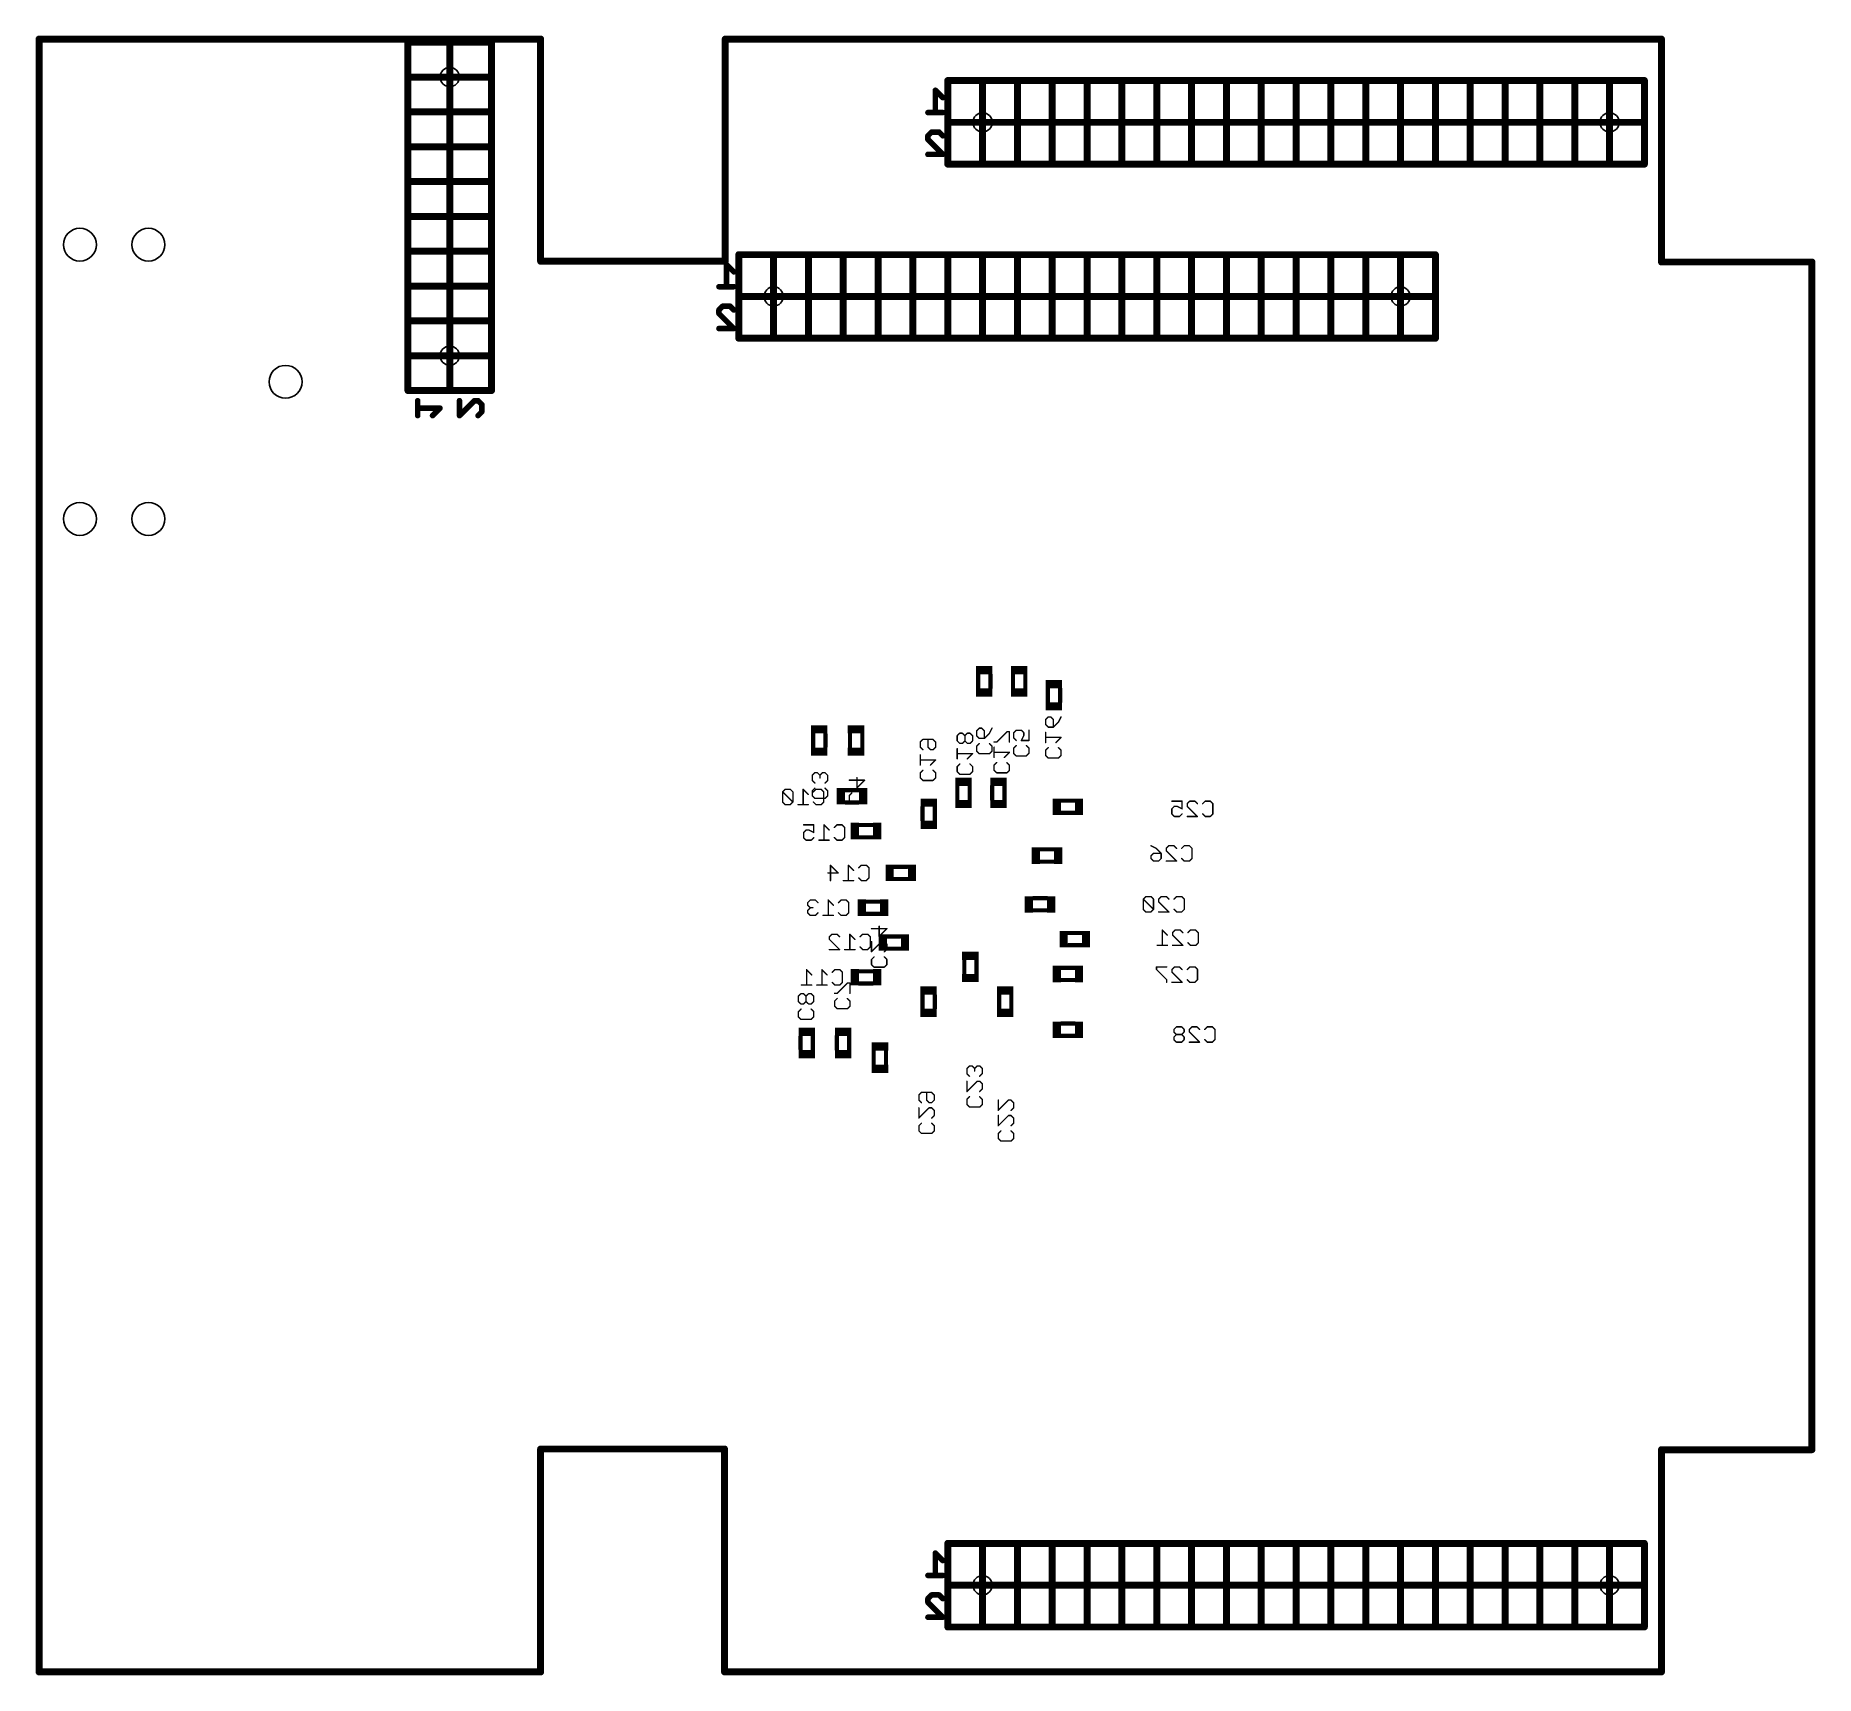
# Model space of a CAD drawing. Extents: x 0.1 to 65, y 0.1 to 59.9.
import ezdxf

# ---------------------------------------------------------------- set-up
doc = ezdxf.new("R2010")
doc.units = 0
for name, color, linetype in [('20', 178, 'CONTINUOUS'), ('22', 251, 'CONTINUOUS'), ('26', 251, 'CONTINUOUS'), ('52', 251, 'CONTINUOUS')]:
    doc.layers.add(name, color=color, linetype=linetype)

# ---------------------------------------------------------------- blocks, each defined once
blk = doc.blocks.new('RECT')
blk.add_solid([(-0.5, -0.5), (0.5, -0.5), (-0.5, 0.5), (0.5, 0.5)])

msp = doc.modelspace()

# ---------------------------------------------------------------- linework, layer by layer
at = {"layer": '20', "const_width": 0.254}
for points in [[(0.2032, 59.7408), (18.4912, 59.7408)], [(0.2032, 0.2032), (0.2032, 59.7408)], [(18.4912, 59.7408), (18.4912, 51.6382)], [(25.2222, 59.7408), (59.3598, 59.7408)], [(25.2222, 51.6382), (25.2222, 59.7408)], [(59.3598, 59.7408), (59.3598, 51.6128)], [(18.4912, 51.6382), (25.2222, 51.6382)], [(59.3598, 51.6128), (64.8462, 51.6128)], [(64.8462, 51.6128), (64.8462, 8.3058)], [(18.4912, 0.2032), (18.4912, 8.3312)], [(18.4912, 8.3312), (25.1968, 8.3312)], [(25.1968, 8.3312), (25.1968, 0.2032)], [(64.8462, 8.3058), (59.3598, 8.3058)], [(59.3598, 8.3058), (59.3598, 0.2032)], [(18.4912, 0.2032), (0.2032, 0.2032)], [(59.3598, 0.2032), (25.1968, 0.2032)]]:
    msp.add_lwpolyline(points, dxfattribs=at)
at = {"layer": '20', "const_width": 0.127}
for points in [[(0.2032, 59.8043, 1), (0.2032, 59.6773)], [(0.2667, 59.7408, 1), (0.1397, 59.7408)], [(18.5547, 59.7408, 1), (18.4277, 59.7408)], [(18.4912, 59.6773, 1), (18.4912, 59.8043)], [(25.2222, 59.8043, 1), (25.2222, 59.6773)], [(25.2857, 59.7408, 1), (25.1587, 59.7408)], [(59.4233, 59.7408, 1), (59.2963, 59.7408)], [(59.3598, 59.6773, 1), (59.3598, 59.8043)], [(18.4912, 51.7017, 1), (18.4912, 51.5747)], [(18.4277, 51.6382, 1), (18.5547, 51.6382)], [(25.1587, 51.6382, 1), (25.2857, 51.6382)], [(25.2222, 51.5747, 1), (25.2222, 51.7017)], [(59.3598, 51.6763, 1), (59.3598, 51.5493)], [(59.2963, 51.6128, 1), (59.4233, 51.6128)], [(64.9097, 51.6128, 1), (64.7827, 51.6128)], [(64.8462, 51.5493, 1), (64.8462, 51.6763)], [(18.5547, 8.3312, 1), (18.4277, 8.3312)], [(18.4912, 8.3947, 1), (18.4912, 8.2677)], [(25.2603, 8.3312, 1), (25.1333, 8.3312)], [(25.1968, 8.2677, 1), (25.1968, 8.3947)], [(59.3598, 8.3693, 1), (59.3598, 8.2423)], [(59.4233, 8.3058, 1), (59.2963, 8.3058)], [(64.7827, 8.3058, 1), (64.9097, 8.3058)], [(64.8462, 8.2423, 1), (64.8462, 8.3693)], [(0.2032, 0.2667, 1), (0.2032, 0.1397)], [(0.1397, 0.2032, 1), (0.2667, 0.2032)], [(18.4277, 0.2032, 1), (18.5547, 0.2032)], [(18.4912, 0.1397, 1), (18.4912, 0.2667)], [(25.1968, 0.2667, 1), (25.1968, 0.1397)], [(25.1333, 0.2032, 1), (25.2603, 0.2032)], [(59.2963, 0.2032, 1), (59.4233, 0.2032)], [(59.3598, 0.1397, 1), (59.3598, 0.2667)]]:
    msp.add_lwpolyline(points, format="xyb", dxfattribs=at)
at = {"layer": '20'}
for centre, radius in [((15.1765, 58.3565), 0.35), ((34.6075, 56.7055), 0.35), ((57.4675, 56.7055), 0.35), ((1.691, 52.244), 0.6), ((4.191, 52.244), 0.6), ((26.9875, 50.3555), 0.35), ((49.8475, 50.3555), 0.35), ((15.1765, 48.1965), 0.35), ((9.191, 47.244), 0.6), ((1.691, 42.244), 0.6), ((4.191, 42.244), 0.6), ((34.6075, 3.3655), 0.35), ((57.4675, 3.3655), 0.35)]:
    msp.add_circle(centre, radius, dxfattribs=at)
at = {"layer": '22'}
for points, const_width in [([(15.1765, 59.6265), (13.6525, 59.6265)], 0.254), ([(13.6525, 59.6265), (13.6525, 59.4995)], 0.254), ([(16.7005, 59.6265), (15.1765, 59.6265)], 0.254), ([(15.1765, 58.3565), (15.1765, 59.6265)], 0.254), ([(16.7005, 59.4995), (16.7005, 59.6265)], 0.254), ([(13.6525, 58.3565), (13.6525, 58.4835)], 0.254), ([(13.6525, 58.2295), (13.6525, 58.3565)], 0.254), ([(13.6525, 58.3565), (15.1765, 58.3565)], 0.254), ([(15.1765, 57.0865), (15.1765, 58.3565)], 0.254), ([(15.1765, 58.3565), (16.7005, 58.3565)], 0.254), ([(16.7005, 58.3565), (16.7005, 58.4835)], 0.254), ([(16.7005, 58.2295), (16.7005, 58.3565)], 0.254), ([(33.1554, 57.6034), (32.8843, 57.8746)], 0.2032), ([(32.8843, 57.8746), (32.8843, 57.0611)], 0.2032), ([(33.3375, 56.7055), (33.3375, 58.2295)], 0.254), ([(33.3375, 58.2295), (33.4645, 58.2295)], 0.254), ([(34.4805, 58.2295), (34.6075, 58.2295)], 0.254), ([(34.6075, 58.2295), (34.7345, 58.2295)], 0.254), ([(34.6075, 58.2295), (34.6075, 56.7055)], 0.254), ([(35.7505, 58.2295), (35.8775, 58.2295)], 0.254), ([(35.8775, 58.2295), (36.0045, 58.2295)], 0.254), ([(35.8775, 58.2295), (35.8775, 56.7055)], 0.254), ([(37.0205, 58.2295), (37.1475, 58.2295)], 0.254), ([(37.1475, 58.2295), (37.2745, 58.2295)], 0.254), ([(37.1475, 58.2295), (37.1475, 56.7055)], 0.254), ([(38.2905, 58.2295), (38.4175, 58.2295)], 0.254), ([(38.4175, 58.2295), (38.5445, 58.2295)], 0.254), ([(38.4175, 58.2295), (38.4175, 56.7055)], 0.254), ([(39.5605, 58.2295), (39.6875, 58.2295)], 0.254), ([(39.6875, 58.2295), (39.8145, 58.2295)], 0.254), ([(39.6875, 58.2295), (39.6875, 56.7055)], 0.254), ([(40.8305, 58.2295), (40.9575, 58.2295)], 0.254), ([(40.9575, 58.2295), (41.0845, 58.2295)], 0.254), ([(40.9575, 58.2295), (40.9575, 56.7055)], 0.254), ([(42.1005, 58.2295), (42.2275, 58.2295)], 0.254), ([(42.2275, 58.2295), (42.3545, 58.2295)], 0.254), ([(42.2275, 58.2295), (42.2275, 56.7055)], 0.254), ([(43.3705, 58.2295), (43.4975, 58.2295)], 0.254), ([(43.4975, 58.2295), (43.6245, 58.2295)], 0.254), ([(43.4975, 58.2295), (43.4975, 56.7055)], 0.254), ([(44.6405, 58.2295), (44.7675, 58.2295)], 0.254), ([(44.7675, 58.2295), (44.8945, 58.2295)], 0.254), ([(44.7675, 58.2295), (44.7675, 56.7055)], 0.254), ([(45.9105, 58.2295), (46.0375, 58.2295)], 0.254), ([(46.0375, 58.2295), (46.1645, 58.2295)], 0.254), ([(46.0375, 58.2295), (46.0375, 56.7055)], 0.254), ([(47.1805, 58.2295), (47.3075, 58.2295)], 0.254), ([(47.3075, 58.2295), (47.4345, 58.2295)], 0.254), ([(47.3075, 58.2295), (47.3075, 56.7055)], 0.254), ([(48.4505, 58.2295), (48.5775, 58.2295)], 0.254), ([(48.5775, 58.2295), (48.7045, 58.2295)], 0.254), ([(48.5775, 58.2295), (48.5775, 56.7055)], 0.254), ([(49.7205, 58.2295), (49.8475, 58.2295)], 0.254), ([(49.8475, 58.2295), (49.9745, 58.2295)], 0.254), ([(49.8475, 58.2295), (49.8475, 56.7055)], 0.254), ([(50.9905, 58.2295), (51.1175, 58.2295)], 0.254), ([(51.1175, 58.2295), (51.2445, 58.2295)], 0.254), ([(51.1175, 58.2295), (51.1175, 56.7055)], 0.254), ([(52.2605, 58.2295), (52.3875, 58.2295)], 0.254), ([(52.3875, 58.2295), (52.5145, 58.2295)], 0.254), ([(52.3875, 58.2295), (52.3875, 56.7055)], 0.254), ([(53.5305, 58.2295), (53.6575, 58.2295)], 0.254), ([(53.6575, 58.2295), (53.7845, 58.2295)], 0.254), ([(53.6575, 58.2295), (53.6575, 56.7055)], 0.254), ([(54.8005, 58.2295), (54.9275, 58.2295)], 0.254), ([(54.9275, 58.2295), (55.0545, 58.2295)], 0.254), ([(54.9275, 58.2295), (54.9275, 56.7055)], 0.254), ([(56.0705, 58.2295), (56.1975, 58.2295)], 0.254), ([(56.1975, 58.2295), (56.3245, 58.2295)], 0.254), ([(56.1975, 58.2295), (56.1975, 56.7055)], 0.254), ([(57.3405, 58.2295), (57.4675, 58.2295)], 0.254), ([(57.4675, 58.2295), (57.5945, 58.2295)], 0.254), ([(57.4675, 58.2295), (57.4675, 56.7055)], 0.254), ([(58.7375, 58.2295), (58.6105, 58.2295)], 0.254), ([(58.7375, 56.7055), (58.7375, 58.2295)], 0.254), ([(13.6525, 57.0865), (13.6525, 57.2135)], 0.254), ([(13.6525, 56.9595), (13.6525, 57.0865)], 0.254), ([(13.6525, 57.0865), (15.1765, 57.0865)], 0.254), ([(15.1765, 55.8165), (15.1765, 57.0865)], 0.254), ([(15.1765, 57.0865), (16.7005, 57.0865)], 0.254), ([(16.7005, 57.0865), (16.7005, 57.2135)], 0.254), ([(16.7005, 56.9595), (16.7005, 57.0865)], 0.254), ([(33.1554, 57.0611), (32.6131, 57.0611)], 0.2032), ([(33.3375, 55.1815), (33.3375, 56.7055)], 0.254), ([(33.3375, 56.7055), (34.6075, 56.7055)], 0.254), ([(34.6075, 56.7055), (35.8775, 56.7055)], 0.254), ([(34.6075, 56.7055), (34.6075, 55.1815)], 0.254), ([(35.8775, 56.7055), (37.1475, 56.7055)], 0.254), ([(35.8775, 56.7055), (35.8775, 55.1815)], 0.254), ([(37.1475, 56.7055), (38.4175, 56.7055)], 0.254), ([(37.1475, 56.7055), (37.1475, 55.1815)], 0.254), ([(38.4175, 56.7055), (39.6875, 56.7055)], 0.254), ([(38.4175, 56.7055), (38.4175, 55.1815)], 0.254), ([(39.6875, 56.7055), (40.9575, 56.7055)], 0.254), ([(39.6875, 56.7055), (39.6875, 55.1815)], 0.254), ([(40.9575, 56.7055), (42.2275, 56.7055)], 0.254), ([(40.9575, 56.7055), (40.9575, 55.1815)], 0.254), ([(42.2275, 56.7055), (43.4975, 56.7055)], 0.254), ([(42.2275, 56.7055), (42.2275, 55.1815)], 0.254), ([(43.4975, 56.7055), (44.7675, 56.7055)], 0.254), ([(43.4975, 56.7055), (43.4975, 55.1815)], 0.254), ([(44.7675, 56.7055), (46.0375, 56.7055)], 0.254), ([(44.7675, 56.7055), (44.7675, 55.1815)], 0.254), ([(46.0375, 56.7055), (47.3075, 56.7055)], 0.254), ([(46.0375, 56.7055), (46.0375, 55.1815)], 0.254), ([(47.3075, 56.7055), (48.5775, 56.7055)], 0.254), ([(47.3075, 56.7055), (47.3075, 55.1815)], 0.254), ([(48.5775, 56.7055), (49.8475, 56.7055)], 0.254), ([(48.5775, 56.7055), (48.5775, 55.1815)], 0.254), ([(49.8475, 56.7055), (51.1175, 56.7055)], 0.254), ([(49.8475, 56.7055), (49.8475, 55.1815)], 0.254), ([(51.1175, 56.7055), (52.3875, 56.7055)], 0.254), ([(51.1175, 56.7055), (51.1175, 55.1815)], 0.254), ([(52.3875, 56.7055), (53.6575, 56.7055)], 0.254), ([(52.3875, 56.7055), (52.3875, 55.1815)], 0.254), ([(53.6575, 56.7055), (54.9275, 56.7055)], 0.254), ([(53.6575, 56.7055), (53.6575, 55.1815)], 0.254), ([(54.9275, 56.7055), (56.1975, 56.7055)], 0.254), ([(54.9275, 56.7055), (54.9275, 55.1815)], 0.254), ([(56.1975, 56.7055), (57.4675, 56.7055)], 0.254), ([(56.1975, 56.7055), (56.1975, 55.1815)], 0.254), ([(57.4675, 56.7055), (58.7375, 56.7055)], 0.254), ([(57.4675, 56.7055), (57.4675, 55.1815)], 0.254), ([(58.7375, 55.1815), (58.7375, 56.7055)], 0.254), ([(13.6525, 55.8165), (13.6525, 55.9435)], 0.254), ([(13.6525, 55.6895), (13.6525, 55.8165)], 0.254), ([(13.6525, 55.8165), (15.1765, 55.8165)], 0.254), ([(15.1765, 54.5465), (15.1765, 55.8165)], 0.254), ([(15.1765, 55.8165), (16.7005, 55.8165)], 0.254), ([(16.7005, 55.8165), (16.7005, 55.9435)], 0.254), ([(16.7005, 55.6895), (16.7005, 55.8165)], 0.254), ([(32.6131, 56.215), (32.7487, 56.3506)], 0.2032), ([(32.6131, 56.0794), (32.6131, 56.215)], 0.2032), ([(33.1554, 55.5371), (32.6131, 56.0794)], 0.2032), ([(32.7487, 56.3506), (33.0198, 56.3506)], 0.2032), ([(33.0198, 56.3506), (33.1554, 56.215)], 0.2032), ([(32.6131, 55.5371), (33.1554, 55.5371)], 0.2032), ([(33.4645, 55.1815), (33.3375, 55.1815)], 0.254), ([(34.4805, 55.1815), (34.6075, 55.1815)], 0.254), ([(34.6075, 55.1815), (34.7345, 55.1815)], 0.254), ([(35.7505, 55.1815), (35.8775, 55.1815)], 0.254), ([(35.8775, 55.1815), (36.0045, 55.1815)], 0.254), ([(37.0205, 55.1815), (37.1475, 55.1815)], 0.254), ([(37.1475, 55.1815), (37.2745, 55.1815)], 0.254), ([(38.2905, 55.1815), (38.4175, 55.1815)], 0.254), ([(38.4175, 55.1815), (38.5445, 55.1815)], 0.254), ([(39.5605, 55.1815), (39.6875, 55.1815)], 0.254), ([(39.6875, 55.1815), (39.8145, 55.1815)], 0.254), ([(40.8305, 55.1815), (40.9575, 55.1815)], 0.254), ([(40.9575, 55.1815), (41.0845, 55.1815)], 0.254), ([(42.1005, 55.1815), (42.2275, 55.1815)], 0.254), ([(42.2275, 55.1815), (42.3545, 55.1815)], 0.254), ([(43.3705, 55.1815), (43.4975, 55.1815)], 0.254), ([(43.4975, 55.1815), (43.6245, 55.1815)], 0.254), ([(44.6405, 55.1815), (44.7675, 55.1815)], 0.254), ([(44.7675, 55.1815), (44.8945, 55.1815)], 0.254), ([(45.9105, 55.1815), (46.0375, 55.1815)], 0.254), ([(46.0375, 55.1815), (46.1645, 55.1815)], 0.254), ([(47.1805, 55.1815), (47.3075, 55.1815)], 0.254), ([(47.3075, 55.1815), (47.4345, 55.1815)], 0.254), ([(48.4505, 55.1815), (48.5775, 55.1815)], 0.254), ([(48.5775, 55.1815), (48.7045, 55.1815)], 0.254), ([(49.7205, 55.1815), (49.8475, 55.1815)], 0.254), ([(49.8475, 55.1815), (49.9745, 55.1815)], 0.254), ([(50.9905, 55.1815), (51.1175, 55.1815)], 0.254), ([(51.1175, 55.1815), (51.2445, 55.1815)], 0.254), ([(52.2605, 55.1815), (52.3875, 55.1815)], 0.254), ([(52.3875, 55.1815), (52.5145, 55.1815)], 0.254), ([(53.5305, 55.1815), (53.6575, 55.1815)], 0.254), ([(53.6575, 55.1815), (53.7845, 55.1815)], 0.254), ([(54.8005, 55.1815), (54.9275, 55.1815)], 0.254), ([(54.9275, 55.1815), (55.0545, 55.1815)], 0.254), ([(56.0705, 55.1815), (56.1975, 55.1815)], 0.254), ([(56.1975, 55.1815), (56.3245, 55.1815)], 0.254), ([(57.3405, 55.1815), (57.4675, 55.1815)], 0.254), ([(57.4675, 55.1815), (57.5945, 55.1815)], 0.254), ([(58.6105, 55.1815), (58.7375, 55.1815)], 0.254), ([(13.6525, 54.5465), (13.6525, 54.6735)], 0.254), ([(13.6525, 54.4195), (13.6525, 54.5465)], 0.254), ([(13.6525, 54.5465), (15.1765, 54.5465)], 0.254), ([(15.1765, 53.2765), (15.1765, 54.5465)], 0.254), ([(15.1765, 54.5465), (16.7005, 54.5465)], 0.254), ([(16.7005, 54.5465), (16.7005, 54.6735)], 0.254), ([(16.7005, 54.4195), (16.7005, 54.5465)], 0.254), ([(13.6525, 53.2765), (13.6525, 53.4035)], 0.254), ([(13.6525, 53.1495), (13.6525, 53.2765)], 0.254), ([(13.6525, 53.2765), (15.1765, 53.2765)], 0.254), ([(15.1765, 52.0065), (15.1765, 53.2765)], 0.254), ([(15.1765, 53.2765), (16.7005, 53.2765)], 0.254), ([(16.7005, 53.2765), (16.7005, 53.4035)], 0.254), ([(16.7005, 53.1495), (16.7005, 53.2765)], 0.254), ([(13.6525, 52.0065), (13.6525, 52.1335)], 0.254), ([(13.6525, 51.8795), (13.6525, 52.0065)], 0.254), ([(13.6525, 52.0065), (15.1765, 52.0065)], 0.254), ([(15.1765, 50.7365), (15.1765, 52.0065)], 0.254), ([(15.1765, 52.0065), (16.7005, 52.0065)], 0.254), ([(16.7005, 52.0065), (16.7005, 52.1335)], 0.254), ([(16.7005, 51.8795), (16.7005, 52.0065)], 0.254), ([(25.7175, 50.3555), (25.7175, 51.8795)], 0.254), ([(25.7175, 51.8795), (25.8445, 51.8795)], 0.254), ([(26.8605, 51.8795), (26.9875, 51.8795)], 0.254), ([(26.9875, 51.8795), (27.1145, 51.8795)], 0.254), ([(26.9875, 51.8795), (26.9875, 50.3555)], 0.254), ([(28.1305, 51.8795), (28.2575, 51.8795)], 0.254), ([(28.2575, 51.8795), (28.3845, 51.8795)], 0.254), ([(28.2575, 51.8795), (28.2575, 50.3555)], 0.254), ([(29.4005, 51.8795), (29.5275, 51.8795)], 0.254), ([(29.5275, 51.8795), (29.6545, 51.8795)], 0.254), ([(29.5275, 51.8795), (29.5275, 50.3555)], 0.254), ([(30.6705, 51.8795), (30.7975, 51.8795)], 0.254), ([(30.7975, 51.8795), (30.9245, 51.8795)], 0.254), ([(30.7975, 51.8795), (30.7975, 50.3555)], 0.254), ([(31.9405, 51.8795), (32.0675, 51.8795)], 0.254), ([(32.0675, 51.8795), (32.1945, 51.8795)], 0.254), ([(32.0675, 51.8795), (32.0675, 50.3555)], 0.254), ([(33.2105, 51.8795), (33.3375, 51.8795)], 0.254), ([(33.3375, 51.8795), (33.4645, 51.8795)], 0.254), ([(33.3375, 51.8795), (33.3375, 50.3555)], 0.254), ([(34.4805, 51.8795), (34.6075, 51.8795)], 0.254), ([(34.6075, 51.8795), (34.7345, 51.8795)], 0.254), ([(34.6075, 51.8795), (34.6075, 50.3555)], 0.254), ([(35.7505, 51.8795), (35.8775, 51.8795)], 0.254), ([(35.8775, 51.8795), (36.0045, 51.8795)], 0.254), ([(35.8775, 51.8795), (35.8775, 50.3555)], 0.254), ([(37.0205, 51.8795), (37.1475, 51.8795)], 0.254), ([(37.1475, 51.8795), (37.2745, 51.8795)], 0.254), ([(37.1475, 51.8795), (37.1475, 50.3555)], 0.254), ([(38.2905, 51.8795), (38.4175, 51.8795)], 0.254), ([(38.4175, 51.8795), (38.5445, 51.8795)], 0.254), ([(38.4175, 51.8795), (38.4175, 50.3555)], 0.254), ([(39.5605, 51.8795), (39.6875, 51.8795)], 0.254), ([(39.6875, 51.8795), (39.8145, 51.8795)], 0.254), ([(39.6875, 51.8795), (39.6875, 50.3555)], 0.254), ([(40.8305, 51.8795), (40.9575, 51.8795)], 0.254), ([(40.9575, 51.8795), (41.0845, 51.8795)], 0.254), ([(40.9575, 51.8795), (40.9575, 50.3555)], 0.254), ([(42.1005, 51.8795), (42.2275, 51.8795)], 0.254), ([(42.2275, 51.8795), (42.3545, 51.8795)], 0.254), ([(42.2275, 51.8795), (42.2275, 50.3555)], 0.254), ([(43.3705, 51.8795), (43.4975, 51.8795)], 0.254), ([(43.4975, 51.8795), (43.6245, 51.8795)], 0.254), ([(43.4975, 51.8795), (43.4975, 50.3555)], 0.254), ([(44.6405, 51.8795), (44.7675, 51.8795)], 0.254), ([(44.7675, 51.8795), (44.8945, 51.8795)], 0.254), ([(44.7675, 51.8795), (44.7675, 50.3555)], 0.254), ([(45.9105, 51.8795), (46.0375, 51.8795)], 0.254), ([(46.0375, 51.8795), (46.1645, 51.8795)], 0.254), ([(46.0375, 51.8795), (46.0375, 50.3555)], 0.254), ([(47.1805, 51.8795), (47.3075, 51.8795)], 0.254), ([(47.3075, 51.8795), (47.4345, 51.8795)], 0.254), ([(47.3075, 51.8795), (47.3075, 50.3555)], 0.254), ([(48.4505, 51.8795), (48.5775, 51.8795)], 0.254), ([(48.5775, 51.8795), (48.7045, 51.8795)], 0.254), ([(48.5775, 51.8795), (48.5775, 50.3555)], 0.254), ([(49.7205, 51.8795), (49.8475, 51.8795)], 0.254), ([(49.8475, 51.8795), (49.9745, 51.8795)], 0.254), ([(49.8475, 51.8795), (49.8475, 50.3555)], 0.254), ([(51.1175, 51.8795), (50.9905, 51.8795)], 0.254), ([(51.1175, 50.3555), (51.1175, 51.8795)], 0.254), ([(25.5354, 51.2534), (25.2643, 51.5246)], 0.2032), ([(25.2643, 51.5246), (25.2643, 50.7111)], 0.2032), ([(13.6525, 50.7365), (13.6525, 50.8635)], 0.254), ([(13.6525, 50.6095), (13.6525, 50.7365)], 0.254), ([(13.6525, 50.7365), (15.1765, 50.7365)], 0.254), ([(15.1765, 49.4665), (15.1765, 50.7365)], 0.254), ([(15.1765, 50.7365), (16.7005, 50.7365)], 0.254), ([(16.7005, 50.7365), (16.7005, 50.8635)], 0.254), ([(16.7005, 50.6095), (16.7005, 50.7365)], 0.254), ([(25.5354, 50.7111), (24.9931, 50.7111)], 0.2032), ([(24.9931, 49.865), (25.1287, 50.0006)], 0.2032), ([(25.1287, 50.0006), (25.3998, 50.0006)], 0.2032), ([(25.3998, 50.0006), (25.5354, 49.865)], 0.2032), ([(25.7175, 48.8315), (25.7175, 50.3555)], 0.254), ([(25.7175, 50.3555), (26.9875, 50.3555)], 0.254), ([(26.9875, 50.3555), (28.2575, 50.3555)], 0.254), ([(26.9875, 50.3555), (26.9875, 48.8315)], 0.254), ([(28.2575, 50.3555), (29.5275, 50.3555)], 0.254), ([(28.2575, 50.3555), (28.2575, 48.8315)], 0.254), ([(29.5275, 50.3555), (30.7975, 50.3555)], 0.254), ([(29.5275, 50.3555), (29.5275, 48.8315)], 0.254), ([(30.7975, 50.3555), (32.0675, 50.3555)], 0.254), ([(30.7975, 50.3555), (30.7975, 48.8315)], 0.254), ([(32.0675, 50.3555), (33.3375, 50.3555)], 0.254), ([(32.0675, 50.3555), (32.0675, 48.8315)], 0.254), ([(33.3375, 50.3555), (34.6075, 50.3555)], 0.254), ([(33.3375, 50.3555), (33.3375, 48.8315)], 0.254), ([(34.6075, 50.3555), (35.8775, 50.3555)], 0.254), ([(34.6075, 50.3555), (34.6075, 48.8315)], 0.254), ([(35.8775, 50.3555), (37.1475, 50.3555)], 0.254), ([(35.8775, 50.3555), (35.8775, 48.8315)], 0.254), ([(37.1475, 50.3555), (38.4175, 50.3555)], 0.254), ([(37.1475, 50.3555), (37.1475, 48.8315)], 0.254), ([(38.4175, 50.3555), (39.6875, 50.3555)], 0.254), ([(38.4175, 50.3555), (38.4175, 48.8315)], 0.254), ([(39.6875, 50.3555), (40.9575, 50.3555)], 0.254), ([(39.6875, 50.3555), (39.6875, 48.8315)], 0.254), ([(40.9575, 50.3555), (42.2275, 50.3555)], 0.254), ([(40.9575, 50.3555), (40.9575, 48.8315)], 0.254), ([(42.2275, 50.3555), (43.4975, 50.3555)], 0.254), ([(42.2275, 50.3555), (42.2275, 48.8315)], 0.254), ([(43.4975, 50.3555), (44.7675, 50.3555)], 0.254), ([(43.4975, 50.3555), (43.4975, 48.8315)], 0.254), ([(44.7675, 50.3555), (46.0375, 50.3555)], 0.254), ([(44.7675, 50.3555), (44.7675, 48.8315)], 0.254), ([(46.0375, 50.3555), (47.3075, 50.3555)], 0.254), ([(46.0375, 50.3555), (46.0375, 48.8315)], 0.254), ([(47.3075, 50.3555), (48.5775, 50.3555)], 0.254), ([(47.3075, 50.3555), (47.3075, 48.8315)], 0.254), ([(48.5775, 50.3555), (49.8475, 50.3555)], 0.254), ([(48.5775, 50.3555), (48.5775, 48.8315)], 0.254), ([(49.8475, 50.3555), (51.1175, 50.3555)], 0.254), ([(49.8475, 50.3555), (49.8475, 48.8315)], 0.254), ([(51.1175, 48.8315), (51.1175, 50.3555)], 0.254), ([(13.6525, 49.4665), (13.6525, 49.5935)], 0.254), ([(13.6525, 49.3395), (13.6525, 49.4665)], 0.254), ([(13.6525, 49.4665), (15.1765, 49.4665)], 0.254), ([(15.1765, 48.1965), (15.1765, 49.4665)], 0.254), ([(15.1765, 49.4665), (16.7005, 49.4665)], 0.254), ([(16.7005, 49.4665), (16.7005, 49.5935)], 0.254), ([(16.7005, 49.3395), (16.7005, 49.4665)], 0.254), ([(24.9931, 49.7294), (24.9931, 49.865)], 0.2032), ([(25.5354, 49.1871), (24.9931, 49.7294)], 0.2032), ([(24.9931, 49.1871), (25.5354, 49.1871)], 0.2032), ([(25.8445, 48.8315), (25.7175, 48.8315)], 0.254), ([(26.8605, 48.8315), (26.9875, 48.8315)], 0.254), ([(26.9875, 48.8315), (27.1145, 48.8315)], 0.254), ([(28.1305, 48.8315), (28.2575, 48.8315)], 0.254), ([(28.2575, 48.8315), (28.3845, 48.8315)], 0.254), ([(29.4005, 48.8315), (29.5275, 48.8315)], 0.254), ([(29.5275, 48.8315), (29.6545, 48.8315)], 0.254), ([(30.6705, 48.8315), (30.7975, 48.8315)], 0.254), ([(30.7975, 48.8315), (30.9245, 48.8315)], 0.254), ([(31.9405, 48.8315), (32.0675, 48.8315)], 0.254), ([(32.0675, 48.8315), (32.1945, 48.8315)], 0.254), ([(33.2105, 48.8315), (33.3375, 48.8315)], 0.254), ([(33.3375, 48.8315), (33.4645, 48.8315)], 0.254), ([(34.4805, 48.8315), (34.6075, 48.8315)], 0.254), ([(34.6075, 48.8315), (34.7345, 48.8315)], 0.254), ([(35.7505, 48.8315), (35.8775, 48.8315)], 0.254), ([(35.8775, 48.8315), (36.0045, 48.8315)], 0.254), ([(37.0205, 48.8315), (37.1475, 48.8315)], 0.254), ([(37.1475, 48.8315), (37.2745, 48.8315)], 0.254), ([(38.2905, 48.8315), (38.4175, 48.8315)], 0.254), ([(38.4175, 48.8315), (38.5445, 48.8315)], 0.254), ([(39.5605, 48.8315), (39.6875, 48.8315)], 0.254), ([(39.6875, 48.8315), (39.8145, 48.8315)], 0.254), ([(40.8305, 48.8315), (40.9575, 48.8315)], 0.254), ([(40.9575, 48.8315), (41.0845, 48.8315)], 0.254), ([(42.1005, 48.8315), (42.2275, 48.8315)], 0.254), ([(42.2275, 48.8315), (42.3545, 48.8315)], 0.254), ([(43.3705, 48.8315), (43.4975, 48.8315)], 0.254), ([(43.4975, 48.8315), (43.6245, 48.8315)], 0.254), ([(44.6405, 48.8315), (44.7675, 48.8315)], 0.254), ([(44.7675, 48.8315), (44.8945, 48.8315)], 0.254), ([(45.9105, 48.8315), (46.0375, 48.8315)], 0.254), ([(46.0375, 48.8315), (46.1645, 48.8315)], 0.254), ([(47.1805, 48.8315), (47.3075, 48.8315)], 0.254), ([(47.3075, 48.8315), (47.4345, 48.8315)], 0.254), ([(48.4505, 48.8315), (48.5775, 48.8315)], 0.254), ([(48.5775, 48.8315), (48.7045, 48.8315)], 0.254), ([(49.7205, 48.8315), (49.8475, 48.8315)], 0.254), ([(49.8475, 48.8315), (49.9745, 48.8315)], 0.254), ([(50.9905, 48.8315), (51.1175, 48.8315)], 0.254), ([(13.6525, 48.1965), (13.6525, 48.3235)], 0.254), ([(13.6525, 48.0695), (13.6525, 48.1965)], 0.254), ([(13.6525, 48.1965), (15.1765, 48.1965)], 0.254), ([(15.1765, 46.9265), (15.1765, 48.1965)], 0.254), ([(15.1765, 48.1965), (16.7005, 48.1965)], 0.254), ([(16.7005, 48.1965), (16.7005, 48.3235)], 0.254), ([(16.7005, 48.0695), (16.7005, 48.1965)], 0.254), ([(13.6525, 46.9265), (13.6525, 47.0535)], 0.254), ([(15.1765, 46.9265), (13.6525, 46.9265)], 0.254), ([(16.7005, 46.9265), (15.1765, 46.9265)], 0.254), ([(16.7005, 47.0535), (16.7005, 46.9265)], 0.254), ([(14.0081, 46.0121), (14.0081, 46.5544)], 0.2032), ([(14.8216, 46.2833), (14.0081, 46.2833)], 0.2032), ([(14.5504, 46.0121), (14.8216, 46.2833)], 0.2032), ([(15.5321, 46.5544), (15.5321, 46.0121)], 0.2032), ([(15.5321, 46.0121), (16.0744, 46.5544)], 0.2032), ([(16.0744, 46.5544), (16.21, 46.5544)], 0.2032), ([(16.21, 46.5544), (16.3456, 46.4188)], 0.2032), ([(16.3456, 46.1477), (16.21, 46.0121)], 0.2032), ([(16.3456, 46.4188), (16.3456, 46.1477)], 0.2032), ([(33.1554, 4.2634), (32.8843, 4.5346)], 0.2032), ([(32.8843, 4.5346), (32.8843, 3.7211)], 0.2032), ([(33.3375, 3.3655), (33.3375, 4.8895)], 0.254), ([(33.3375, 4.8895), (33.4645, 4.8895)], 0.254), ([(34.4805, 4.8895), (34.6075, 4.8895)], 0.254), ([(34.6075, 4.8895), (34.7345, 4.8895)], 0.254), ([(34.6075, 4.8895), (34.6075, 3.3655)], 0.254), ([(35.7505, 4.8895), (35.8775, 4.8895)], 0.254), ([(35.8775, 4.8895), (36.0045, 4.8895)], 0.254), ([(35.8775, 4.8895), (35.8775, 3.3655)], 0.254), ([(37.0205, 4.8895), (37.1475, 4.8895)], 0.254), ([(37.1475, 4.8895), (37.2745, 4.8895)], 0.254), ([(37.1475, 4.8895), (37.1475, 3.3655)], 0.254), ([(38.2905, 4.8895), (38.4175, 4.8895)], 0.254), ([(38.4175, 4.8895), (38.5445, 4.8895)], 0.254), ([(38.4175, 4.8895), (38.4175, 3.3655)], 0.254), ([(39.5605, 4.8895), (39.6875, 4.8895)], 0.254), ([(39.6875, 4.8895), (39.8145, 4.8895)], 0.254), ([(39.6875, 4.8895), (39.6875, 3.3655)], 0.254), ([(40.8305, 4.8895), (40.9575, 4.8895)], 0.254), ([(40.9575, 4.8895), (41.0845, 4.8895)], 0.254), ([(40.9575, 4.8895), (40.9575, 3.3655)], 0.254), ([(42.1005, 4.8895), (42.2275, 4.8895)], 0.254), ([(42.2275, 4.8895), (42.3545, 4.8895)], 0.254), ([(42.2275, 4.8895), (42.2275, 3.3655)], 0.254), ([(43.3705, 4.8895), (43.4975, 4.8895)], 0.254), ([(43.4975, 4.8895), (43.6245, 4.8895)], 0.254), ([(43.4975, 4.8895), (43.4975, 3.3655)], 0.254), ([(44.6405, 4.8895), (44.7675, 4.8895)], 0.254), ([(44.7675, 4.8895), (44.8945, 4.8895)], 0.254), ([(44.7675, 4.8895), (44.7675, 3.3655)], 0.254), ([(45.9105, 4.8895), (46.0375, 4.8895)], 0.254), ([(46.0375, 4.8895), (46.1645, 4.8895)], 0.254), ([(46.0375, 4.8895), (46.0375, 3.3655)], 0.254), ([(47.1805, 4.8895), (47.3075, 4.8895)], 0.254), ([(47.3075, 4.8895), (47.4345, 4.8895)], 0.254), ([(47.3075, 4.8895), (47.3075, 3.3655)], 0.254), ([(48.4505, 4.8895), (48.5775, 4.8895)], 0.254), ([(48.5775, 4.8895), (48.7045, 4.8895)], 0.254), ([(48.5775, 4.8895), (48.5775, 3.3655)], 0.254), ([(49.7205, 4.8895), (49.8475, 4.8895)], 0.254), ([(49.8475, 4.8895), (49.9745, 4.8895)], 0.254), ([(49.8475, 4.8895), (49.8475, 3.3655)], 0.254), ([(50.9905, 4.8895), (51.1175, 4.8895)], 0.254), ([(51.1175, 4.8895), (51.2445, 4.8895)], 0.254), ([(51.1175, 4.8895), (51.1175, 3.3655)], 0.254), ([(52.2605, 4.8895), (52.3875, 4.8895)], 0.254), ([(52.3875, 4.8895), (52.5145, 4.8895)], 0.254), ([(52.3875, 4.8895), (52.3875, 3.3655)], 0.254), ([(53.5305, 4.8895), (53.6575, 4.8895)], 0.254), ([(53.6575, 4.8895), (53.7845, 4.8895)], 0.254), ([(53.6575, 4.8895), (53.6575, 3.3655)], 0.254), ([(54.8005, 4.8895), (54.9275, 4.8895)], 0.254), ([(54.9275, 4.8895), (55.0545, 4.8895)], 0.254), ([(54.9275, 4.8895), (54.9275, 3.3655)], 0.254), ([(56.0705, 4.8895), (56.1975, 4.8895)], 0.254), ([(56.1975, 4.8895), (56.3245, 4.8895)], 0.254), ([(56.1975, 4.8895), (56.1975, 3.3655)], 0.254), ([(57.3405, 4.8895), (57.4675, 4.8895)], 0.254), ([(57.4675, 4.8895), (57.5945, 4.8895)], 0.254), ([(57.4675, 4.8895), (57.4675, 3.3655)], 0.254), ([(58.7375, 4.8895), (58.6105, 4.8895)], 0.254), ([(58.7375, 3.3655), (58.7375, 4.8895)], 0.254), ([(33.1554, 3.7211), (32.6131, 3.7211)], 0.2032), ([(33.3375, 1.8415), (33.3375, 3.3655)], 0.254), ([(33.3375, 3.3655), (34.6075, 3.3655)], 0.254), ([(34.6075, 3.3655), (35.8775, 3.3655)], 0.254), ([(34.6075, 3.3655), (34.6075, 1.8415)], 0.254), ([(35.8775, 3.3655), (37.1475, 3.3655)], 0.254), ([(35.8775, 3.3655), (35.8775, 1.8415)], 0.254), ([(37.1475, 3.3655), (38.4175, 3.3655)], 0.254), ([(37.1475, 3.3655), (37.1475, 1.8415)], 0.254), ([(38.4175, 3.3655), (39.6875, 3.3655)], 0.254), ([(38.4175, 3.3655), (38.4175, 1.8415)], 0.254), ([(39.6875, 3.3655), (40.9575, 3.3655)], 0.254), ([(39.6875, 3.3655), (39.6875, 1.8415)], 0.254), ([(40.9575, 3.3655), (42.2275, 3.3655)], 0.254), ([(40.9575, 3.3655), (40.9575, 1.8415)], 0.254), ([(42.2275, 3.3655), (43.4975, 3.3655)], 0.254), ([(42.2275, 3.3655), (42.2275, 1.8415)], 0.254), ([(43.4975, 3.3655), (44.7675, 3.3655)], 0.254), ([(43.4975, 3.3655), (43.4975, 1.8415)], 0.254), ([(44.7675, 3.3655), (46.0375, 3.3655)], 0.254), ([(44.7675, 3.3655), (44.7675, 1.8415)], 0.254), ([(46.0375, 3.3655), (47.3075, 3.3655)], 0.254), ([(46.0375, 3.3655), (46.0375, 1.8415)], 0.254), ([(47.3075, 3.3655), (48.5775, 3.3655)], 0.254), ([(47.3075, 3.3655), (47.3075, 1.8415)], 0.254), ([(48.5775, 3.3655), (49.8475, 3.3655)], 0.254), ([(48.5775, 3.3655), (48.5775, 1.8415)], 0.254), ([(49.8475, 3.3655), (51.1175, 3.3655)], 0.254), ([(49.8475, 3.3655), (49.8475, 1.8415)], 0.254), ([(51.1175, 3.3655), (52.3875, 3.3655)], 0.254), ([(51.1175, 3.3655), (51.1175, 1.8415)], 0.254), ([(52.3875, 3.3655), (53.6575, 3.3655)], 0.254), ([(52.3875, 3.3655), (52.3875, 1.8415)], 0.254), ([(53.6575, 3.3655), (54.9275, 3.3655)], 0.254), ([(53.6575, 3.3655), (53.6575, 1.8415)], 0.254), ([(54.9275, 3.3655), (56.1975, 3.3655)], 0.254), ([(54.9275, 3.3655), (54.9275, 1.8415)], 0.254), ([(56.1975, 3.3655), (57.4675, 3.3655)], 0.254), ([(56.1975, 3.3655), (56.1975, 1.8415)], 0.254), ([(57.4675, 3.3655), (58.7375, 3.3655)], 0.254), ([(57.4675, 3.3655), (57.4675, 1.8415)], 0.254), ([(58.7375, 1.8415), (58.7375, 3.3655)], 0.254), ([(32.6131, 2.875), (32.7487, 3.0106)], 0.2032), ([(32.6131, 2.7394), (32.6131, 2.875)], 0.2032), ([(33.1554, 2.1971), (32.6131, 2.7394)], 0.2032), ([(32.7487, 3.0106), (33.0198, 3.0106)], 0.2032), ([(33.0198, 3.0106), (33.1554, 2.875)], 0.2032), ([(32.6131, 2.1971), (33.1554, 2.1971)], 0.2032), ([(33.4645, 1.8415), (33.3375, 1.8415)], 0.254), ([(34.4805, 1.8415), (34.6075, 1.8415)], 0.254), ([(34.6075, 1.8415), (34.7345, 1.8415)], 0.254), ([(35.7505, 1.8415), (35.8775, 1.8415)], 0.254), ([(35.8775, 1.8415), (36.0045, 1.8415)], 0.254), ([(37.0205, 1.8415), (37.1475, 1.8415)], 0.254), ([(37.1475, 1.8415), (37.2745, 1.8415)], 0.254), ([(38.2905, 1.8415), (38.4175, 1.8415)], 0.254), ([(38.4175, 1.8415), (38.5445, 1.8415)], 0.254), ([(39.5605, 1.8415), (39.6875, 1.8415)], 0.254), ([(39.6875, 1.8415), (39.8145, 1.8415)], 0.254), ([(40.8305, 1.8415), (40.9575, 1.8415)], 0.254), ([(40.9575, 1.8415), (41.0845, 1.8415)], 0.254), ([(42.1005, 1.8415), (42.2275, 1.8415)], 0.254), ([(42.2275, 1.8415), (42.3545, 1.8415)], 0.254), ([(43.3705, 1.8415), (43.4975, 1.8415)], 0.254), ([(43.4975, 1.8415), (43.6245, 1.8415)], 0.254), ([(44.6405, 1.8415), (44.7675, 1.8415)], 0.254), ([(44.7675, 1.8415), (44.8945, 1.8415)], 0.254), ([(45.9105, 1.8415), (46.0375, 1.8415)], 0.254), ([(46.0375, 1.8415), (46.1645, 1.8415)], 0.254), ([(47.1805, 1.8415), (47.3075, 1.8415)], 0.254), ([(47.3075, 1.8415), (47.4345, 1.8415)], 0.254), ([(48.4505, 1.8415), (48.5775, 1.8415)], 0.254), ([(48.5775, 1.8415), (48.7045, 1.8415)], 0.254), ([(49.7205, 1.8415), (49.8475, 1.8415)], 0.254), ([(49.8475, 1.8415), (49.9745, 1.8415)], 0.254), ([(50.9905, 1.8415), (51.1175, 1.8415)], 0.254), ([(51.1175, 1.8415), (51.2445, 1.8415)], 0.254), ([(52.2605, 1.8415), (52.3875, 1.8415)], 0.254), ([(52.3875, 1.8415), (52.5145, 1.8415)], 0.254), ([(53.5305, 1.8415), (53.6575, 1.8415)], 0.254), ([(53.6575, 1.8415), (53.7845, 1.8415)], 0.254), ([(54.8005, 1.8415), (54.9275, 1.8415)], 0.254), ([(54.9275, 1.8415), (55.0545, 1.8415)], 0.254), ([(56.0705, 1.8415), (56.1975, 1.8415)], 0.254), ([(56.1975, 1.8415), (56.3245, 1.8415)], 0.254), ([(57.3405, 1.8415), (57.4675, 1.8415)], 0.254), ([(57.4675, 1.8415), (57.5945, 1.8415)], 0.254), ([(58.6105, 1.8415), (58.7375, 1.8415)], 0.254)]:
    msp.add_lwpolyline(points, dxfattribs=dict(at, const_width=const_width))
for points, const_width in [([(13.6525, 59.69, 1), (13.6525, 59.563)], 0.127), ([(13.716, 59.6265, 1), (13.589, 59.6265)], 0.127), ([(15.1765, 59.69, 1), (15.1765, 59.563)], 0.127), ([(15.24, 59.6265, 1), (15.113, 59.6265)], 0.127), ([(15.1765, 59.563, 1), (15.1765, 59.69)], 0.127), ([(16.764, 59.6265, 1), (16.637, 59.6265)], 0.127), ([(16.7005, 59.563, 1), (16.7005, 59.69)], 0.127), ([(13.589, 59.4995, 1), (13.716, 59.4995)], 0.127), ([(16.637, 59.4995, 1), (16.764, 59.4995)], 0.127), ([(13.716, 58.4835, 1), (13.589, 58.4835)], 0.127), ([(13.716, 58.3565, 1), (13.589, 58.3565)], 0.127), ([(13.6525, 58.42, 1), (13.6525, 58.293)], 0.127), ([(13.589, 58.3565, 1), (13.716, 58.3565)], 0.127), ([(15.24, 58.3565, 1), (15.113, 58.3565)], 0.127), ([(15.1765, 58.42, 1), (15.1765, 58.293)], 0.127), ([(15.113, 58.3565, 1), (15.24, 58.3565)], 0.127), ([(15.1765, 58.293, 1), (15.1765, 58.42)], 0.127), ([(16.764, 58.4835, 1), (16.637, 58.4835)], 0.127), ([(16.764, 58.3565, 1), (16.637, 58.3565)], 0.127), ([(16.637, 58.3565, 1), (16.764, 58.3565)], 0.127), ([(16.7005, 58.293, 1), (16.7005, 58.42)], 0.127), ([(13.589, 58.2295, 1), (13.716, 58.2295)], 0.127), ([(16.637, 58.2295, 1), (16.764, 58.2295)], 0.127), ([(32.9202, 57.9105, 1), (32.8483, 57.8387)], 0.1016), ([(32.9351, 57.8746, 1), (32.8335, 57.8746)], 0.1016), ([(33.401, 58.2295, 1), (33.274, 58.2295)], 0.127), ([(33.3375, 58.293, 1), (33.3375, 58.166)], 0.127), ([(33.4645, 58.166, 1), (33.4645, 58.293)], 0.127), ([(34.4805, 58.293, 1), (34.4805, 58.166)], 0.127), ([(34.6075, 58.293, 1), (34.6075, 58.166)], 0.127), ([(34.671, 58.2295, 1), (34.544, 58.2295)], 0.127), ([(34.6075, 58.166, 1), (34.6075, 58.293)], 0.127), ([(34.7345, 58.166, 1), (34.7345, 58.293)], 0.127), ([(35.7505, 58.293, 1), (35.7505, 58.166)], 0.127), ([(35.8775, 58.293, 1), (35.8775, 58.166)], 0.127), ([(35.941, 58.2295, 1), (35.814, 58.2295)], 0.127), ([(35.8775, 58.166, 1), (35.8775, 58.293)], 0.127), ([(36.0045, 58.166, 1), (36.0045, 58.293)], 0.127), ([(37.0205, 58.293, 1), (37.0205, 58.166)], 0.127), ([(37.1475, 58.293, 1), (37.1475, 58.166)], 0.127), ([(37.211, 58.2295, 1), (37.084, 58.2295)], 0.127), ([(37.1475, 58.166, 1), (37.1475, 58.293)], 0.127), ([(37.2745, 58.166, 1), (37.2745, 58.293)], 0.127), ([(38.2905, 58.293, 1), (38.2905, 58.166)], 0.127), ([(38.4175, 58.293, 1), (38.4175, 58.166)], 0.127), ([(38.481, 58.2295, 1), (38.354, 58.2295)], 0.127), ([(38.4175, 58.166, 1), (38.4175, 58.293)], 0.127), ([(38.5445, 58.166, 1), (38.5445, 58.293)], 0.127), ([(39.5605, 58.293, 1), (39.5605, 58.166)], 0.127), ([(39.6875, 58.293, 1), (39.6875, 58.166)], 0.127), ([(39.751, 58.2295, 1), (39.624, 58.2295)], 0.127), ([(39.6875, 58.166, 1), (39.6875, 58.293)], 0.127), ([(39.8145, 58.166, 1), (39.8145, 58.293)], 0.127), ([(40.8305, 58.293, 1), (40.8305, 58.166)], 0.127), ([(40.9575, 58.293, 1), (40.9575, 58.166)], 0.127), ([(41.021, 58.2295, 1), (40.894, 58.2295)], 0.127), ([(40.9575, 58.166, 1), (40.9575, 58.293)], 0.127), ([(41.0845, 58.166, 1), (41.0845, 58.293)], 0.127), ([(42.1005, 58.293, 1), (42.1005, 58.166)], 0.127), ([(42.2275, 58.293, 1), (42.2275, 58.166)], 0.127), ([(42.291, 58.2295, 1), (42.164, 58.2295)], 0.127), ([(42.2275, 58.166, 1), (42.2275, 58.293)], 0.127), ([(42.3545, 58.166, 1), (42.3545, 58.293)], 0.127), ([(43.3705, 58.293, 1), (43.3705, 58.166)], 0.127), ([(43.4975, 58.293, 1), (43.4975, 58.166)], 0.127), ([(43.561, 58.2295, 1), (43.434, 58.2295)], 0.127), ([(43.4975, 58.166, 1), (43.4975, 58.293)], 0.127), ([(43.6245, 58.166, 1), (43.6245, 58.293)], 0.127), ([(44.6405, 58.293, 1), (44.6405, 58.166)], 0.127), ([(44.7675, 58.293, 1), (44.7675, 58.166)], 0.127), ([(44.831, 58.2295, 1), (44.704, 58.2295)], 0.127), ([(44.7675, 58.166, 1), (44.7675, 58.293)], 0.127), ([(44.8945, 58.166, 1), (44.8945, 58.293)], 0.127), ([(45.9105, 58.293, 1), (45.9105, 58.166)], 0.127), ([(46.0375, 58.293, 1), (46.0375, 58.166)], 0.127), ([(46.101, 58.2295, 1), (45.974, 58.2295)], 0.127), ([(46.0375, 58.166, 1), (46.0375, 58.293)], 0.127), ([(46.1645, 58.166, 1), (46.1645, 58.293)], 0.127), ([(47.1805, 58.293, 1), (47.1805, 58.166)], 0.127), ([(47.3075, 58.293, 1), (47.3075, 58.166)], 0.127), ([(47.371, 58.2295, 1), (47.244, 58.2295)], 0.127), ([(47.3075, 58.166, 1), (47.3075, 58.293)], 0.127), ([(47.4345, 58.166, 1), (47.4345, 58.293)], 0.127), ([(48.4505, 58.293, 1), (48.4505, 58.166)], 0.127), ([(48.5775, 58.293, 1), (48.5775, 58.166)], 0.127), ([(48.641, 58.2295, 1), (48.514, 58.2295)], 0.127), ([(48.5775, 58.166, 1), (48.5775, 58.293)], 0.127), ([(48.7045, 58.166, 1), (48.7045, 58.293)], 0.127), ([(49.7205, 58.293, 1), (49.7205, 58.166)], 0.127), ([(49.8475, 58.293, 1), (49.8475, 58.166)], 0.127), ([(49.911, 58.2295, 1), (49.784, 58.2295)], 0.127), ([(49.8475, 58.166, 1), (49.8475, 58.293)], 0.127), ([(49.9745, 58.166, 1), (49.9745, 58.293)], 0.127), ([(50.9905, 58.293, 1), (50.9905, 58.166)], 0.127), ([(51.1175, 58.293, 1), (51.1175, 58.166)], 0.127), ([(51.181, 58.2295, 1), (51.054, 58.2295)], 0.127), ([(51.1175, 58.166, 1), (51.1175, 58.293)], 0.127), ([(51.2445, 58.166, 1), (51.2445, 58.293)], 0.127), ([(52.2605, 58.293, 1), (52.2605, 58.166)], 0.127), ([(52.3875, 58.293, 1), (52.3875, 58.166)], 0.127), ([(52.451, 58.2295, 1), (52.324, 58.2295)], 0.127), ([(52.3875, 58.166, 1), (52.3875, 58.293)], 0.127), ([(52.5145, 58.166, 1), (52.5145, 58.293)], 0.127), ([(53.5305, 58.293, 1), (53.5305, 58.166)], 0.127), ([(53.6575, 58.293, 1), (53.6575, 58.166)], 0.127), ([(53.721, 58.2295, 1), (53.594, 58.2295)], 0.127), ([(53.6575, 58.166, 1), (53.6575, 58.293)], 0.127), ([(53.7845, 58.166, 1), (53.7845, 58.293)], 0.127), ([(54.8005, 58.293, 1), (54.8005, 58.166)], 0.127), ([(54.9275, 58.293, 1), (54.9275, 58.166)], 0.127), ([(54.991, 58.2295, 1), (54.864, 58.2295)], 0.127), ([(54.9275, 58.166, 1), (54.9275, 58.293)], 0.127), ([(55.0545, 58.166, 1), (55.0545, 58.293)], 0.127), ([(56.0705, 58.293, 1), (56.0705, 58.166)], 0.127), ([(56.1975, 58.293, 1), (56.1975, 58.166)], 0.127), ([(56.261, 58.2295, 1), (56.134, 58.2295)], 0.127), ([(56.1975, 58.166, 1), (56.1975, 58.293)], 0.127), ([(56.3245, 58.166, 1), (56.3245, 58.293)], 0.127), ([(57.3405, 58.293, 1), (57.3405, 58.166)], 0.127), ([(57.4675, 58.293, 1), (57.4675, 58.166)], 0.127), ([(57.531, 58.2295, 1), (57.404, 58.2295)], 0.127), ([(57.4675, 58.166, 1), (57.4675, 58.293)], 0.127), ([(57.5945, 58.166, 1), (57.5945, 58.293)], 0.127), ([(58.6105, 58.293, 1), (58.6105, 58.166)], 0.127), ([(58.801, 58.2295, 1), (58.674, 58.2295)], 0.127), ([(58.7375, 58.166, 1), (58.7375, 58.293)], 0.127), ([(13.716, 57.2135, 1), (13.589, 57.2135)], 0.127), ([(13.716, 57.0865, 1), (13.589, 57.0865)], 0.127), ([(13.6525, 57.15, 1), (13.6525, 57.023)], 0.127), ([(13.589, 57.0865, 1), (13.716, 57.0865)], 0.127), ([(15.24, 57.0865, 1), (15.113, 57.0865)], 0.127), ([(15.1765, 57.15, 1), (15.1765, 57.023)], 0.127), ([(15.113, 57.0865, 1), (15.24, 57.0865)], 0.127), ([(15.1765, 57.023, 1), (15.1765, 57.15)], 0.127), ([(16.764, 57.2135, 1), (16.637, 57.2135)], 0.127), ([(16.764, 57.0865, 1), (16.637, 57.0865)], 0.127), ([(16.637, 57.0865, 1), (16.764, 57.0865)], 0.127), ([(16.7005, 57.023, 1), (16.7005, 57.15)], 0.127), ([(32.6131, 57.1119, 1), (32.6131, 57.0103)], 0.1016), ([(32.8335, 57.0611, 1), (32.9351, 57.0611)], 0.1016), ([(33.1195, 57.5675, 1), (33.1913, 57.6393)], 0.1016), ([(33.1554, 57.0103, 1), (33.1554, 57.1119)], 0.1016), ([(13.589, 56.9595, 1), (13.716, 56.9595)], 0.127), ([(16.637, 56.9595, 1), (16.764, 56.9595)], 0.127), ([(33.401, 56.7055, 1), (33.274, 56.7055)], 0.127), ([(33.3375, 56.769, 1), (33.3375, 56.642)], 0.127), ([(33.274, 56.7055, 1), (33.401, 56.7055)], 0.127), ([(34.6075, 56.769, 1), (34.6075, 56.642)], 0.127), ([(34.671, 56.7055, 1), (34.544, 56.7055)], 0.127), ([(34.544, 56.7055, 1), (34.671, 56.7055)], 0.127), ([(34.6075, 56.642, 1), (34.6075, 56.769)], 0.127), ([(35.8775, 56.769, 1), (35.8775, 56.642)], 0.127), ([(35.941, 56.7055, 1), (35.814, 56.7055)], 0.127), ([(35.814, 56.7055, 1), (35.941, 56.7055)], 0.127), ([(35.8775, 56.642, 1), (35.8775, 56.769)], 0.127), ([(37.1475, 56.769, 1), (37.1475, 56.642)], 0.127), ([(37.211, 56.7055, 1), (37.084, 56.7055)], 0.127), ([(37.084, 56.7055, 1), (37.211, 56.7055)], 0.127), ([(37.1475, 56.642, 1), (37.1475, 56.769)], 0.127), ([(38.4175, 56.769, 1), (38.4175, 56.642)], 0.127), ([(38.481, 56.7055, 1), (38.354, 56.7055)], 0.127), ([(38.354, 56.7055, 1), (38.481, 56.7055)], 0.127), ([(38.4175, 56.642, 1), (38.4175, 56.769)], 0.127), ([(39.6875, 56.769, 1), (39.6875, 56.642)], 0.127), ([(39.751, 56.7055, 1), (39.624, 56.7055)], 0.127), ([(39.624, 56.7055, 1), (39.751, 56.7055)], 0.127), ([(39.6875, 56.642, 1), (39.6875, 56.769)], 0.127), ([(40.9575, 56.769, 1), (40.9575, 56.642)], 0.127), ([(41.021, 56.7055, 1), (40.894, 56.7055)], 0.127), ([(40.894, 56.7055, 1), (41.021, 56.7055)], 0.127), ([(40.9575, 56.642, 1), (40.9575, 56.769)], 0.127), ([(42.2275, 56.769, 1), (42.2275, 56.642)], 0.127), ([(42.291, 56.7055, 1), (42.164, 56.7055)], 0.127), ([(42.164, 56.7055, 1), (42.291, 56.7055)], 0.127), ([(42.2275, 56.642, 1), (42.2275, 56.769)], 0.127), ([(43.4975, 56.769, 1), (43.4975, 56.642)], 0.127), ([(43.561, 56.7055, 1), (43.434, 56.7055)], 0.127), ([(43.434, 56.7055, 1), (43.561, 56.7055)], 0.127), ([(43.4975, 56.642, 1), (43.4975, 56.769)], 0.127), ([(44.7675, 56.769, 1), (44.7675, 56.642)], 0.127), ([(44.831, 56.7055, 1), (44.704, 56.7055)], 0.127), ([(44.704, 56.7055, 1), (44.831, 56.7055)], 0.127), ([(44.7675, 56.642, 1), (44.7675, 56.769)], 0.127), ([(46.0375, 56.769, 1), (46.0375, 56.642)], 0.127), ([(46.101, 56.7055, 1), (45.974, 56.7055)], 0.127), ([(45.974, 56.7055, 1), (46.101, 56.7055)], 0.127), ([(46.0375, 56.642, 1), (46.0375, 56.769)], 0.127), ([(47.3075, 56.769, 1), (47.3075, 56.642)], 0.127), ([(47.371, 56.7055, 1), (47.244, 56.7055)], 0.127), ([(47.244, 56.7055, 1), (47.371, 56.7055)], 0.127), ([(47.3075, 56.642, 1), (47.3075, 56.769)], 0.127), ([(48.5775, 56.769, 1), (48.5775, 56.642)], 0.127), ([(48.641, 56.7055, 1), (48.514, 56.7055)], 0.127), ([(48.514, 56.7055, 1), (48.641, 56.7055)], 0.127), ([(48.5775, 56.642, 1), (48.5775, 56.769)], 0.127), ([(49.8475, 56.769, 1), (49.8475, 56.642)], 0.127), ([(49.911, 56.7055, 1), (49.784, 56.7055)], 0.127), ([(49.784, 56.7055, 1), (49.911, 56.7055)], 0.127), ([(49.8475, 56.642, 1), (49.8475, 56.769)], 0.127), ([(51.1175, 56.769, 1), (51.1175, 56.642)], 0.127), ([(51.181, 56.7055, 1), (51.054, 56.7055)], 0.127), ([(51.054, 56.7055, 1), (51.181, 56.7055)], 0.127), ([(51.1175, 56.642, 1), (51.1175, 56.769)], 0.127), ([(52.3875, 56.769, 1), (52.3875, 56.642)], 0.127), ([(52.451, 56.7055, 1), (52.324, 56.7055)], 0.127), ([(52.324, 56.7055, 1), (52.451, 56.7055)], 0.127), ([(52.3875, 56.642, 1), (52.3875, 56.769)], 0.127), ([(53.6575, 56.769, 1), (53.6575, 56.642)], 0.127), ([(53.721, 56.7055, 1), (53.594, 56.7055)], 0.127), ([(53.594, 56.7055, 1), (53.721, 56.7055)], 0.127), ([(53.6575, 56.642, 1), (53.6575, 56.769)], 0.127), ([(54.9275, 56.769, 1), (54.9275, 56.642)], 0.127), ([(54.991, 56.7055, 1), (54.864, 56.7055)], 0.127), ([(54.864, 56.7055, 1), (54.991, 56.7055)], 0.127), ([(54.9275, 56.642, 1), (54.9275, 56.769)], 0.127), ([(56.1975, 56.769, 1), (56.1975, 56.642)], 0.127), ([(56.261, 56.7055, 1), (56.134, 56.7055)], 0.127), ([(56.134, 56.7055, 1), (56.261, 56.7055)], 0.127), ([(56.1975, 56.642, 1), (56.1975, 56.769)], 0.127), ([(57.4675, 56.769, 1), (57.4675, 56.642)], 0.127), ([(57.531, 56.7055, 1), (57.404, 56.7055)], 0.127), ([(57.404, 56.7055, 1), (57.531, 56.7055)], 0.127), ([(57.4675, 56.642, 1), (57.4675, 56.769)], 0.127), ([(58.801, 56.7055, 1), (58.674, 56.7055)], 0.127), ([(58.674, 56.7055, 1), (58.801, 56.7055)], 0.127), ([(58.7375, 56.642, 1), (58.7375, 56.769)], 0.127), ([(13.716, 55.9435, 1), (13.589, 55.9435)], 0.127), ([(13.716, 55.8165, 1), (13.589, 55.8165)], 0.127), ([(13.6525, 55.88, 1), (13.6525, 55.753)], 0.127), ([(13.589, 55.8165, 1), (13.716, 55.8165)], 0.127), ([(15.24, 55.8165, 1), (15.113, 55.8165)], 0.127), ([(15.1765, 55.88, 1), (15.1765, 55.753)], 0.127), ([(15.113, 55.8165, 1), (15.24, 55.8165)], 0.127), ([(15.1765, 55.753, 1), (15.1765, 55.88)], 0.127), ([(16.764, 55.9435, 1), (16.637, 55.9435)], 0.127), ([(16.764, 55.8165, 1), (16.637, 55.8165)], 0.127), ([(16.637, 55.8165, 1), (16.764, 55.8165)], 0.127), ([(16.7005, 55.753, 1), (16.7005, 55.88)], 0.127), ([(32.6639, 56.215, 1), (32.5623, 56.215)], 0.1016), ([(32.5772, 56.2509, 1), (32.649, 56.1791)], 0.1016), ([(32.649, 56.1153, 1), (32.5772, 56.0435)], 0.1016), ([(32.5623, 56.0794, 1), (32.6639, 56.0794)], 0.1016), ([(32.7487, 56.4014, 1), (32.7487, 56.2998)], 0.1016), ([(32.7846, 56.3147, 1), (32.7128, 56.3865)], 0.1016), ([(33.0558, 56.3865, 1), (32.9839, 56.3147)], 0.1016), ([(33.0198, 56.2998, 1), (33.0198, 56.4014)], 0.1016), ([(33.1195, 56.1791, 1), (33.1913, 56.2509)], 0.1016), ([(13.589, 55.6895, 1), (13.716, 55.6895)], 0.127), ([(16.637, 55.6895, 1), (16.764, 55.6895)], 0.127), ([(32.6131, 55.5879, 1), (32.6131, 55.4863)], 0.1016), ([(33.1195, 55.5012, 1), (33.1913, 55.573)], 0.1016), ([(33.1554, 55.4863, 1), (33.1554, 55.5879)], 0.1016), ([(33.3375, 55.245, 1), (33.3375, 55.118)], 0.127), ([(33.274, 55.1815, 1), (33.401, 55.1815)], 0.127), ([(33.4645, 55.118, 1), (33.4645, 55.245)], 0.127), ([(34.4805, 55.245, 1), (34.4805, 55.118)], 0.127), ([(34.6075, 55.245, 1), (34.6075, 55.118)], 0.127), ([(34.544, 55.1815, 1), (34.671, 55.1815)], 0.127), ([(34.6075, 55.118, 1), (34.6075, 55.245)], 0.127), ([(34.7345, 55.118, 1), (34.7345, 55.245)], 0.127), ([(35.7505, 55.245, 1), (35.7505, 55.118)], 0.127), ([(35.8775, 55.245, 1), (35.8775, 55.118)], 0.127), ([(35.814, 55.1815, 1), (35.941, 55.1815)], 0.127), ([(35.8775, 55.118, 1), (35.8775, 55.245)], 0.127), ([(36.0045, 55.118, 1), (36.0045, 55.245)], 0.127), ([(37.0205, 55.245, 1), (37.0205, 55.118)], 0.127), ([(37.1475, 55.245, 1), (37.1475, 55.118)], 0.127), ([(37.084, 55.1815, 1), (37.211, 55.1815)], 0.127), ([(37.1475, 55.118, 1), (37.1475, 55.245)], 0.127), ([(37.2745, 55.118, 1), (37.2745, 55.245)], 0.127), ([(38.2905, 55.245, 1), (38.2905, 55.118)], 0.127), ([(38.4175, 55.245, 1), (38.4175, 55.118)], 0.127), ([(38.354, 55.1815, 1), (38.481, 55.1815)], 0.127), ([(38.4175, 55.118, 1), (38.4175, 55.245)], 0.127), ([(38.5445, 55.118, 1), (38.5445, 55.245)], 0.127), ([(39.5605, 55.245, 1), (39.5605, 55.118)], 0.127), ([(39.6875, 55.245, 1), (39.6875, 55.118)], 0.127), ([(39.624, 55.1815, 1), (39.751, 55.1815)], 0.127), ([(39.6875, 55.118, 1), (39.6875, 55.245)], 0.127), ([(39.8145, 55.118, 1), (39.8145, 55.245)], 0.127), ([(40.8305, 55.245, 1), (40.8305, 55.118)], 0.127), ([(40.9575, 55.245, 1), (40.9575, 55.118)], 0.127), ([(40.894, 55.1815, 1), (41.021, 55.1815)], 0.127), ([(40.9575, 55.118, 1), (40.9575, 55.245)], 0.127), ([(41.0845, 55.118, 1), (41.0845, 55.245)], 0.127), ([(42.1005, 55.245, 1), (42.1005, 55.118)], 0.127), ([(42.2275, 55.245, 1), (42.2275, 55.118)], 0.127), ([(42.164, 55.1815, 1), (42.291, 55.1815)], 0.127), ([(42.2275, 55.118, 1), (42.2275, 55.245)], 0.127), ([(42.3545, 55.118, 1), (42.3545, 55.245)], 0.127), ([(43.3705, 55.245, 1), (43.3705, 55.118)], 0.127), ([(43.4975, 55.245, 1), (43.4975, 55.118)], 0.127), ([(43.434, 55.1815, 1), (43.561, 55.1815)], 0.127), ([(43.4975, 55.118, 1), (43.4975, 55.245)], 0.127), ([(43.6245, 55.118, 1), (43.6245, 55.245)], 0.127), ([(44.6405, 55.245, 1), (44.6405, 55.118)], 0.127), ([(44.7675, 55.245, 1), (44.7675, 55.118)], 0.127), ([(44.704, 55.1815, 1), (44.831, 55.1815)], 0.127), ([(44.7675, 55.118, 1), (44.7675, 55.245)], 0.127), ([(44.8945, 55.118, 1), (44.8945, 55.245)], 0.127), ([(45.9105, 55.245, 1), (45.9105, 55.118)], 0.127), ([(46.0375, 55.245, 1), (46.0375, 55.118)], 0.127), ([(45.974, 55.1815, 1), (46.101, 55.1815)], 0.127), ([(46.0375, 55.118, 1), (46.0375, 55.245)], 0.127), ([(46.1645, 55.118, 1), (46.1645, 55.245)], 0.127), ([(47.1805, 55.245, 1), (47.1805, 55.118)], 0.127), ([(47.3075, 55.245, 1), (47.3075, 55.118)], 0.127), ([(47.244, 55.1815, 1), (47.371, 55.1815)], 0.127), ([(47.3075, 55.118, 1), (47.3075, 55.245)], 0.127), ([(47.4345, 55.118, 1), (47.4345, 55.245)], 0.127), ([(48.4505, 55.245, 1), (48.4505, 55.118)], 0.127), ([(48.5775, 55.245, 1), (48.5775, 55.118)], 0.127), ([(48.514, 55.1815, 1), (48.641, 55.1815)], 0.127), ([(48.5775, 55.118, 1), (48.5775, 55.245)], 0.127), ([(48.7045, 55.118, 1), (48.7045, 55.245)], 0.127), ([(49.7205, 55.245, 1), (49.7205, 55.118)], 0.127), ([(49.8475, 55.245, 1), (49.8475, 55.118)], 0.127), ([(49.784, 55.1815, 1), (49.911, 55.1815)], 0.127), ([(49.8475, 55.118, 1), (49.8475, 55.245)], 0.127), ([(49.9745, 55.118, 1), (49.9745, 55.245)], 0.127), ([(50.9905, 55.245, 1), (50.9905, 55.118)], 0.127), ([(51.1175, 55.245, 1), (51.1175, 55.118)], 0.127), ([(51.054, 55.1815, 1), (51.181, 55.1815)], 0.127), ([(51.1175, 55.118, 1), (51.1175, 55.245)], 0.127), ([(51.2445, 55.118, 1), (51.2445, 55.245)], 0.127), ([(52.2605, 55.245, 1), (52.2605, 55.118)], 0.127), ([(52.3875, 55.245, 1), (52.3875, 55.118)], 0.127), ([(52.324, 55.1815, 1), (52.451, 55.1815)], 0.127), ([(52.3875, 55.118, 1), (52.3875, 55.245)], 0.127), ([(52.5145, 55.118, 1), (52.5145, 55.245)], 0.127), ([(53.5305, 55.245, 1), (53.5305, 55.118)], 0.127), ([(53.6575, 55.245, 1), (53.6575, 55.118)], 0.127), ([(53.594, 55.1815, 1), (53.721, 55.1815)], 0.127), ([(53.6575, 55.118, 1), (53.6575, 55.245)], 0.127), ([(53.7845, 55.118, 1), (53.7845, 55.245)], 0.127), ([(54.8005, 55.245, 1), (54.8005, 55.118)], 0.127), ([(54.9275, 55.245, 1), (54.9275, 55.118)], 0.127), ([(54.864, 55.1815, 1), (54.991, 55.1815)], 0.127), ([(54.9275, 55.118, 1), (54.9275, 55.245)], 0.127), ([(55.0545, 55.118, 1), (55.0545, 55.245)], 0.127), ([(56.0705, 55.245, 1), (56.0705, 55.118)], 0.127), ([(56.1975, 55.245, 1), (56.1975, 55.118)], 0.127), ([(56.134, 55.1815, 1), (56.261, 55.1815)], 0.127), ([(56.1975, 55.118, 1), (56.1975, 55.245)], 0.127), ([(56.3245, 55.118, 1), (56.3245, 55.245)], 0.127), ([(57.3405, 55.245, 1), (57.3405, 55.118)], 0.127), ([(57.4675, 55.245, 1), (57.4675, 55.118)], 0.127), ([(57.404, 55.1815, 1), (57.531, 55.1815)], 0.127), ([(57.4675, 55.118, 1), (57.4675, 55.245)], 0.127), ([(57.5945, 55.118, 1), (57.5945, 55.245)], 0.127), ([(58.6105, 55.245, 1), (58.6105, 55.118)], 0.127), ([(58.674, 55.1815, 1), (58.801, 55.1815)], 0.127), ([(58.7375, 55.118, 1), (58.7375, 55.245)], 0.127), ([(13.716, 54.6735, 1), (13.589, 54.6735)], 0.127), ([(13.716, 54.5465, 1), (13.589, 54.5465)], 0.127), ([(13.6525, 54.61, 1), (13.6525, 54.483)], 0.127), ([(13.589, 54.5465, 1), (13.716, 54.5465)], 0.127), ([(15.24, 54.5465, 1), (15.113, 54.5465)], 0.127), ([(15.1765, 54.61, 1), (15.1765, 54.483)], 0.127), ([(15.113, 54.5465, 1), (15.24, 54.5465)], 0.127), ([(15.1765, 54.483, 1), (15.1765, 54.61)], 0.127), ([(16.764, 54.6735, 1), (16.637, 54.6735)], 0.127), ([(16.764, 54.5465, 1), (16.637, 54.5465)], 0.127), ([(16.637, 54.5465, 1), (16.764, 54.5465)], 0.127), ([(16.7005, 54.483, 1), (16.7005, 54.61)], 0.127), ([(13.589, 54.4195, 1), (13.716, 54.4195)], 0.127), ([(16.637, 54.4195, 1), (16.764, 54.4195)], 0.127), ([(13.716, 53.4035, 1), (13.589, 53.4035)], 0.127), ([(13.716, 53.2765, 1), (13.589, 53.2765)], 0.127), ([(13.6525, 53.34, 1), (13.6525, 53.213)], 0.127), ([(13.589, 53.2765, 1), (13.716, 53.2765)], 0.127), ([(15.24, 53.2765, 1), (15.113, 53.2765)], 0.127), ([(15.1765, 53.34, 1), (15.1765, 53.213)], 0.127), ([(15.113, 53.2765, 1), (15.24, 53.2765)], 0.127), ([(15.1765, 53.213, 1), (15.1765, 53.34)], 0.127), ([(16.764, 53.4035, 1), (16.637, 53.4035)], 0.127), ([(16.764, 53.2765, 1), (16.637, 53.2765)], 0.127), ([(16.637, 53.2765, 1), (16.764, 53.2765)], 0.127), ([(16.7005, 53.213, 1), (16.7005, 53.34)], 0.127), ([(13.589, 53.1495, 1), (13.716, 53.1495)], 0.127), ([(16.637, 53.1495, 1), (16.764, 53.1495)], 0.127), ([(13.716, 52.1335, 1), (13.589, 52.1335)], 0.127), ([(13.716, 52.0065, 1), (13.589, 52.0065)], 0.127), ([(13.6525, 52.07, 1), (13.6525, 51.943)], 0.127), ([(13.589, 52.0065, 1), (13.716, 52.0065)], 0.127), ([(13.589, 51.8795, 1), (13.716, 51.8795)], 0.127), ([(15.24, 52.0065, 1), (15.113, 52.0065)], 0.127), ([(15.1765, 52.07, 1), (15.1765, 51.943)], 0.127), ([(15.113, 52.0065, 1), (15.24, 52.0065)], 0.127), ([(15.1765, 51.943, 1), (15.1765, 52.07)], 0.127), ([(16.764, 52.1335, 1), (16.637, 52.1335)], 0.127), ([(16.764, 52.0065, 1), (16.637, 52.0065)], 0.127), ([(16.637, 52.0065, 1), (16.764, 52.0065)], 0.127), ([(16.637, 51.8795, 1), (16.764, 51.8795)], 0.127), ([(16.7005, 51.943, 1), (16.7005, 52.07)], 0.127), ([(25.781, 51.8795, 1), (25.654, 51.8795)], 0.127), ([(25.7175, 51.943, 1), (25.7175, 51.816)], 0.127), ([(25.8445, 51.816, 1), (25.8445, 51.943)], 0.127), ([(26.8605, 51.943, 1), (26.8605, 51.816)], 0.127), ([(26.9875, 51.943, 1), (26.9875, 51.816)], 0.127), ([(27.051, 51.8795, 1), (26.924, 51.8795)], 0.127), ([(26.9875, 51.816, 1), (26.9875, 51.943)], 0.127), ([(27.1145, 51.816, 1), (27.1145, 51.943)], 0.127), ([(28.1305, 51.943, 1), (28.1305, 51.816)], 0.127), ([(28.2575, 51.943, 1), (28.2575, 51.816)], 0.127), ([(28.321, 51.8795, 1), (28.194, 51.8795)], 0.127), ([(28.2575, 51.816, 1), (28.2575, 51.943)], 0.127), ([(28.3845, 51.816, 1), (28.3845, 51.943)], 0.127), ([(29.4005, 51.943, 1), (29.4005, 51.816)], 0.127), ([(29.5275, 51.943, 1), (29.5275, 51.816)], 0.127), ([(29.591, 51.8795, 1), (29.464, 51.8795)], 0.127), ([(29.5275, 51.816, 1), (29.5275, 51.943)], 0.127), ([(29.6545, 51.816, 1), (29.6545, 51.943)], 0.127), ([(30.6705, 51.943, 1), (30.6705, 51.816)], 0.127), ([(30.7975, 51.943, 1), (30.7975, 51.816)], 0.127), ([(30.861, 51.8795, 1), (30.734, 51.8795)], 0.127), ([(30.7975, 51.816, 1), (30.7975, 51.943)], 0.127), ([(30.9245, 51.816, 1), (30.9245, 51.943)], 0.127), ([(31.9405, 51.943, 1), (31.9405, 51.816)], 0.127), ([(32.0675, 51.943, 1), (32.0675, 51.816)], 0.127), ([(32.131, 51.8795, 1), (32.004, 51.8795)], 0.127), ([(32.0675, 51.816, 1), (32.0675, 51.943)], 0.127), ([(32.1945, 51.816, 1), (32.1945, 51.943)], 0.127), ([(33.2105, 51.943, 1), (33.2105, 51.816)], 0.127), ([(33.3375, 51.943, 1), (33.3375, 51.816)], 0.127), ([(33.401, 51.8795, 1), (33.274, 51.8795)], 0.127), ([(33.3375, 51.816, 1), (33.3375, 51.943)], 0.127), ([(33.4645, 51.816, 1), (33.4645, 51.943)], 0.127), ([(34.4805, 51.943, 1), (34.4805, 51.816)], 0.127), ([(34.6075, 51.943, 1), (34.6075, 51.816)], 0.127), ([(34.671, 51.8795, 1), (34.544, 51.8795)], 0.127), ([(34.6075, 51.816, 1), (34.6075, 51.943)], 0.127), ([(34.7345, 51.816, 1), (34.7345, 51.943)], 0.127), ([(35.7505, 51.943, 1), (35.7505, 51.816)], 0.127), ([(35.8775, 51.943, 1), (35.8775, 51.816)], 0.127), ([(35.941, 51.8795, 1), (35.814, 51.8795)], 0.127), ([(35.8775, 51.816, 1), (35.8775, 51.943)], 0.127), ([(36.0045, 51.816, 1), (36.0045, 51.943)], 0.127), ([(37.0205, 51.943, 1), (37.0205, 51.816)], 0.127), ([(37.1475, 51.943, 1), (37.1475, 51.816)], 0.127), ([(37.211, 51.8795, 1), (37.084, 51.8795)], 0.127), ([(37.1475, 51.816, 1), (37.1475, 51.943)], 0.127), ([(37.2745, 51.816, 1), (37.2745, 51.943)], 0.127), ([(38.2905, 51.943, 1), (38.2905, 51.816)], 0.127), ([(38.4175, 51.943, 1), (38.4175, 51.816)], 0.127), ([(38.481, 51.8795, 1), (38.354, 51.8795)], 0.127), ([(38.4175, 51.816, 1), (38.4175, 51.943)], 0.127), ([(38.5445, 51.816, 1), (38.5445, 51.943)], 0.127), ([(39.5605, 51.943, 1), (39.5605, 51.816)], 0.127), ([(39.6875, 51.943, 1), (39.6875, 51.816)], 0.127), ([(39.751, 51.8795, 1), (39.624, 51.8795)], 0.127), ([(39.6875, 51.816, 1), (39.6875, 51.943)], 0.127), ([(39.8145, 51.816, 1), (39.8145, 51.943)], 0.127), ([(40.8305, 51.943, 1), (40.8305, 51.816)], 0.127), ([(40.9575, 51.943, 1), (40.9575, 51.816)], 0.127), ([(41.021, 51.8795, 1), (40.894, 51.8795)], 0.127), ([(40.9575, 51.816, 1), (40.9575, 51.943)], 0.127), ([(41.0845, 51.816, 1), (41.0845, 51.943)], 0.127), ([(42.1005, 51.943, 1), (42.1005, 51.816)], 0.127), ([(42.2275, 51.943, 1), (42.2275, 51.816)], 0.127), ([(42.291, 51.8795, 1), (42.164, 51.8795)], 0.127), ([(42.2275, 51.816, 1), (42.2275, 51.943)], 0.127), ([(42.3545, 51.816, 1), (42.3545, 51.943)], 0.127), ([(43.3705, 51.943, 1), (43.3705, 51.816)], 0.127), ([(43.4975, 51.943, 1), (43.4975, 51.816)], 0.127), ([(43.561, 51.8795, 1), (43.434, 51.8795)], 0.127), ([(43.4975, 51.816, 1), (43.4975, 51.943)], 0.127), ([(43.6245, 51.816, 1), (43.6245, 51.943)], 0.127), ([(44.6405, 51.943, 1), (44.6405, 51.816)], 0.127), ([(44.7675, 51.943, 1), (44.7675, 51.816)], 0.127), ([(44.831, 51.8795, 1), (44.704, 51.8795)], 0.127), ([(44.7675, 51.816, 1), (44.7675, 51.943)], 0.127), ([(44.8945, 51.816, 1), (44.8945, 51.943)], 0.127), ([(45.9105, 51.943, 1), (45.9105, 51.816)], 0.127), ([(46.0375, 51.943, 1), (46.0375, 51.816)], 0.127), ([(46.101, 51.8795, 1), (45.974, 51.8795)], 0.127), ([(46.0375, 51.816, 1), (46.0375, 51.943)], 0.127), ([(46.1645, 51.816, 1), (46.1645, 51.943)], 0.127), ([(47.1805, 51.943, 1), (47.1805, 51.816)], 0.127), ([(47.3075, 51.943, 1), (47.3075, 51.816)], 0.127), ([(47.371, 51.8795, 1), (47.244, 51.8795)], 0.127), ([(47.3075, 51.816, 1), (47.3075, 51.943)], 0.127), ([(47.4345, 51.816, 1), (47.4345, 51.943)], 0.127), ([(48.4505, 51.943, 1), (48.4505, 51.816)], 0.127), ([(48.5775, 51.943, 1), (48.5775, 51.816)], 0.127), ([(48.641, 51.8795, 1), (48.514, 51.8795)], 0.127), ([(48.5775, 51.816, 1), (48.5775, 51.943)], 0.127), ([(48.7045, 51.816, 1), (48.7045, 51.943)], 0.127), ([(49.7205, 51.943, 1), (49.7205, 51.816)], 0.127), ([(49.8475, 51.943, 1), (49.8475, 51.816)], 0.127), ([(49.911, 51.8795, 1), (49.784, 51.8795)], 0.127), ([(49.8475, 51.816, 1), (49.8475, 51.943)], 0.127), ([(49.9745, 51.816, 1), (49.9745, 51.943)], 0.127), ([(50.9905, 51.943, 1), (50.9905, 51.816)], 0.127), ([(51.181, 51.8795, 1), (51.054, 51.8795)], 0.127), ([(51.1175, 51.816, 1), (51.1175, 51.943)], 0.127), ([(25.3002, 51.5605, 1), (25.2283, 51.4887)], 0.1016), ([(25.3151, 51.5246, 1), (25.2135, 51.5246)], 0.1016), ([(25.4995, 51.2175, 1), (25.5713, 51.2893)], 0.1016), ([(13.716, 50.8635, 1), (13.589, 50.8635)], 0.127), ([(13.716, 50.7365, 1), (13.589, 50.7365)], 0.127), ([(13.6525, 50.8, 1), (13.6525, 50.673)], 0.127), ([(13.589, 50.7365, 1), (13.716, 50.7365)], 0.127), ([(13.589, 50.6095, 1), (13.716, 50.6095)], 0.127), ([(15.24, 50.7365, 1), (15.113, 50.7365)], 0.127), ([(15.1765, 50.8, 1), (15.1765, 50.673)], 0.127), ([(15.113, 50.7365, 1), (15.24, 50.7365)], 0.127), ([(15.1765, 50.673, 1), (15.1765, 50.8)], 0.127), ([(16.764, 50.8635, 1), (16.637, 50.8635)], 0.127), ([(16.764, 50.7365, 1), (16.637, 50.7365)], 0.127), ([(16.637, 50.7365, 1), (16.764, 50.7365)], 0.127), ([(16.637, 50.6095, 1), (16.764, 50.6095)], 0.127), ([(16.7005, 50.673, 1), (16.7005, 50.8)], 0.127), ([(24.9931, 50.7619, 1), (24.9931, 50.6603)], 0.1016), ([(25.2135, 50.7111, 1), (25.3151, 50.7111)], 0.1016), ([(25.5354, 50.6603, 1), (25.5354, 50.7619)], 0.1016), ([(25.1287, 50.0514, 1), (25.1287, 49.9498)], 0.1016), ([(25.1646, 49.9647, 1), (25.0928, 50.0365)], 0.1016), ([(25.4358, 50.0365, 1), (25.3639, 49.9647)], 0.1016), ([(25.3998, 49.9498, 1), (25.3998, 50.0514)], 0.1016), ([(25.781, 50.3555, 1), (25.654, 50.3555)], 0.127), ([(25.7175, 50.419, 1), (25.7175, 50.292)], 0.127), ([(25.654, 50.3555, 1), (25.781, 50.3555)], 0.127), ([(26.9875, 50.419, 1), (26.9875, 50.292)], 0.127), ([(27.051, 50.3555, 1), (26.924, 50.3555)], 0.127), ([(26.924, 50.3555, 1), (27.051, 50.3555)], 0.127), ([(26.9875, 50.292, 1), (26.9875, 50.419)], 0.127), ([(28.2575, 50.419, 1), (28.2575, 50.292)], 0.127), ([(28.321, 50.3555, 1), (28.194, 50.3555)], 0.127), ([(28.194, 50.3555, 1), (28.321, 50.3555)], 0.127), ([(28.2575, 50.292, 1), (28.2575, 50.419)], 0.127), ([(29.5275, 50.419, 1), (29.5275, 50.292)], 0.127), ([(29.591, 50.3555, 1), (29.464, 50.3555)], 0.127), ([(29.464, 50.3555, 1), (29.591, 50.3555)], 0.127), ([(29.5275, 50.292, 1), (29.5275, 50.419)], 0.127), ([(30.7975, 50.419, 1), (30.7975, 50.292)], 0.127), ([(30.861, 50.3555, 1), (30.734, 50.3555)], 0.127), ([(30.734, 50.3555, 1), (30.861, 50.3555)], 0.127), ([(30.7975, 50.292, 1), (30.7975, 50.419)], 0.127), ([(32.0675, 50.419, 1), (32.0675, 50.292)], 0.127), ([(32.131, 50.3555, 1), (32.004, 50.3555)], 0.127), ([(32.004, 50.3555, 1), (32.131, 50.3555)], 0.127), ([(32.0675, 50.292, 1), (32.0675, 50.419)], 0.127), ([(33.3375, 50.419, 1), (33.3375, 50.292)], 0.127), ([(33.401, 50.3555, 1), (33.274, 50.3555)], 0.127), ([(33.274, 50.3555, 1), (33.401, 50.3555)], 0.127), ([(33.3375, 50.292, 1), (33.3375, 50.419)], 0.127), ([(34.6075, 50.419, 1), (34.6075, 50.292)], 0.127), ([(34.671, 50.3555, 1), (34.544, 50.3555)], 0.127), ([(34.544, 50.3555, 1), (34.671, 50.3555)], 0.127), ([(34.6075, 50.292, 1), (34.6075, 50.419)], 0.127), ([(35.8775, 50.419, 1), (35.8775, 50.292)], 0.127), ([(35.941, 50.3555, 1), (35.814, 50.3555)], 0.127), ([(35.814, 50.3555, 1), (35.941, 50.3555)], 0.127), ([(35.8775, 50.292, 1), (35.8775, 50.419)], 0.127), ([(37.1475, 50.419, 1), (37.1475, 50.292)], 0.127), ([(37.211, 50.3555, 1), (37.084, 50.3555)], 0.127), ([(37.084, 50.3555, 1), (37.211, 50.3555)], 0.127), ([(37.1475, 50.292, 1), (37.1475, 50.419)], 0.127), ([(38.4175, 50.419, 1), (38.4175, 50.292)], 0.127), ([(38.481, 50.3555, 1), (38.354, 50.3555)], 0.127), ([(38.354, 50.3555, 1), (38.481, 50.3555)], 0.127), ([(38.4175, 50.292, 1), (38.4175, 50.419)], 0.127), ([(39.6875, 50.419, 1), (39.6875, 50.292)], 0.127), ([(39.751, 50.3555, 1), (39.624, 50.3555)], 0.127), ([(39.624, 50.3555, 1), (39.751, 50.3555)], 0.127), ([(39.6875, 50.292, 1), (39.6875, 50.419)], 0.127), ([(40.9575, 50.419, 1), (40.9575, 50.292)], 0.127), ([(41.021, 50.3555, 1), (40.894, 50.3555)], 0.127), ([(40.894, 50.3555, 1), (41.021, 50.3555)], 0.127), ([(40.9575, 50.292, 1), (40.9575, 50.419)], 0.127), ([(42.2275, 50.419, 1), (42.2275, 50.292)], 0.127), ([(42.291, 50.3555, 1), (42.164, 50.3555)], 0.127), ([(42.164, 50.3555, 1), (42.291, 50.3555)], 0.127), ([(42.2275, 50.292, 1), (42.2275, 50.419)], 0.127), ([(43.4975, 50.419, 1), (43.4975, 50.292)], 0.127), ([(43.561, 50.3555, 1), (43.434, 50.3555)], 0.127), ([(43.434, 50.3555, 1), (43.561, 50.3555)], 0.127), ([(43.4975, 50.292, 1), (43.4975, 50.419)], 0.127), ([(44.7675, 50.419, 1), (44.7675, 50.292)], 0.127), ([(44.831, 50.3555, 1), (44.704, 50.3555)], 0.127), ([(44.704, 50.3555, 1), (44.831, 50.3555)], 0.127), ([(44.7675, 50.292, 1), (44.7675, 50.419)], 0.127), ([(46.0375, 50.419, 1), (46.0375, 50.292)], 0.127), ([(46.101, 50.3555, 1), (45.974, 50.3555)], 0.127), ([(45.974, 50.3555, 1), (46.101, 50.3555)], 0.127), ([(46.0375, 50.292, 1), (46.0375, 50.419)], 0.127), ([(47.3075, 50.419, 1), (47.3075, 50.292)], 0.127), ([(47.371, 50.3555, 1), (47.244, 50.3555)], 0.127), ([(47.244, 50.3555, 1), (47.371, 50.3555)], 0.127), ([(47.3075, 50.292, 1), (47.3075, 50.419)], 0.127), ([(48.5775, 50.419, 1), (48.5775, 50.292)], 0.127), ([(48.641, 50.3555, 1), (48.514, 50.3555)], 0.127), ([(48.514, 50.3555, 1), (48.641, 50.3555)], 0.127), ([(48.5775, 50.292, 1), (48.5775, 50.419)], 0.127), ([(49.8475, 50.419, 1), (49.8475, 50.292)], 0.127), ([(49.911, 50.3555, 1), (49.784, 50.3555)], 0.127), ([(49.784, 50.3555, 1), (49.911, 50.3555)], 0.127), ([(49.8475, 50.292, 1), (49.8475, 50.419)], 0.127), ([(51.181, 50.3555, 1), (51.054, 50.3555)], 0.127), ([(51.054, 50.3555, 1), (51.181, 50.3555)], 0.127), ([(51.1175, 50.292, 1), (51.1175, 50.419)], 0.127), ([(13.716, 49.5935, 1), (13.589, 49.5935)], 0.127), ([(13.716, 49.4665, 1), (13.589, 49.4665)], 0.127), ([(13.6525, 49.53, 1), (13.6525, 49.403)], 0.127), ([(13.589, 49.4665, 1), (13.716, 49.4665)], 0.127), ([(13.589, 49.3395, 1), (13.716, 49.3395)], 0.127), ([(15.24, 49.4665, 1), (15.113, 49.4665)], 0.127), ([(15.1765, 49.53, 1), (15.1765, 49.403)], 0.127), ([(15.113, 49.4665, 1), (15.24, 49.4665)], 0.127), ([(15.1765, 49.403, 1), (15.1765, 49.53)], 0.127), ([(16.764, 49.5935, 1), (16.637, 49.5935)], 0.127), ([(16.764, 49.4665, 1), (16.637, 49.4665)], 0.127), ([(16.637, 49.4665, 1), (16.764, 49.4665)], 0.127), ([(16.637, 49.3395, 1), (16.764, 49.3395)], 0.127), ([(16.7005, 49.403, 1), (16.7005, 49.53)], 0.127), ([(25.0439, 49.865, 1), (24.9423, 49.865)], 0.1016), ([(24.9572, 49.9009, 1), (25.029, 49.8291)], 0.1016), ([(25.029, 49.7653, 1), (24.9572, 49.6935)], 0.1016), ([(24.9423, 49.7294, 1), (25.0439, 49.7294)], 0.1016), ([(25.4995, 49.8291, 1), (25.5713, 49.9009)], 0.1016), ([(24.9931, 49.2379, 1), (24.9931, 49.1363)], 0.1016), ([(25.4995, 49.1512, 1), (25.5713, 49.223)], 0.1016), ([(25.5354, 49.1363, 1), (25.5354, 49.2379)], 0.1016), ([(25.7175, 48.895, 1), (25.7175, 48.768)], 0.127), ([(25.654, 48.8315, 1), (25.781, 48.8315)], 0.127), ([(25.8445, 48.768, 1), (25.8445, 48.895)], 0.127), ([(26.8605, 48.895, 1), (26.8605, 48.768)], 0.127), ([(26.9875, 48.895, 1), (26.9875, 48.768)], 0.127), ([(26.924, 48.8315, 1), (27.051, 48.8315)], 0.127), ([(26.9875, 48.768, 1), (26.9875, 48.895)], 0.127), ([(27.1145, 48.768, 1), (27.1145, 48.895)], 0.127), ([(28.1305, 48.895, 1), (28.1305, 48.768)], 0.127), ([(28.2575, 48.895, 1), (28.2575, 48.768)], 0.127), ([(28.194, 48.8315, 1), (28.321, 48.8315)], 0.127), ([(28.2575, 48.768, 1), (28.2575, 48.895)], 0.127), ([(28.3845, 48.768, 1), (28.3845, 48.895)], 0.127), ([(29.4005, 48.895, 1), (29.4005, 48.768)], 0.127), ([(29.5275, 48.895, 1), (29.5275, 48.768)], 0.127), ([(29.464, 48.8315, 1), (29.591, 48.8315)], 0.127), ([(29.5275, 48.768, 1), (29.5275, 48.895)], 0.127), ([(29.6545, 48.768, 1), (29.6545, 48.895)], 0.127), ([(30.6705, 48.895, 1), (30.6705, 48.768)], 0.127), ([(30.7975, 48.895, 1), (30.7975, 48.768)], 0.127), ([(30.734, 48.8315, 1), (30.861, 48.8315)], 0.127), ([(30.7975, 48.768, 1), (30.7975, 48.895)], 0.127), ([(30.9245, 48.768, 1), (30.9245, 48.895)], 0.127), ([(31.9405, 48.895, 1), (31.9405, 48.768)], 0.127), ([(32.0675, 48.895, 1), (32.0675, 48.768)], 0.127), ([(32.004, 48.8315, 1), (32.131, 48.8315)], 0.127), ([(32.0675, 48.768, 1), (32.0675, 48.895)], 0.127), ([(32.1945, 48.768, 1), (32.1945, 48.895)], 0.127), ([(33.2105, 48.895, 1), (33.2105, 48.768)], 0.127), ([(33.3375, 48.895, 1), (33.3375, 48.768)], 0.127), ([(33.274, 48.8315, 1), (33.401, 48.8315)], 0.127), ([(33.3375, 48.768, 1), (33.3375, 48.895)], 0.127), ([(33.4645, 48.768, 1), (33.4645, 48.895)], 0.127), ([(34.4805, 48.895, 1), (34.4805, 48.768)], 0.127), ([(34.6075, 48.895, 1), (34.6075, 48.768)], 0.127), ([(34.544, 48.8315, 1), (34.671, 48.8315)], 0.127), ([(34.6075, 48.768, 1), (34.6075, 48.895)], 0.127), ([(34.7345, 48.768, 1), (34.7345, 48.895)], 0.127), ([(35.7505, 48.895, 1), (35.7505, 48.768)], 0.127), ([(35.8775, 48.895, 1), (35.8775, 48.768)], 0.127), ([(35.814, 48.8315, 1), (35.941, 48.8315)], 0.127), ([(35.8775, 48.768, 1), (35.8775, 48.895)], 0.127), ([(36.0045, 48.768, 1), (36.0045, 48.895)], 0.127), ([(37.0205, 48.895, 1), (37.0205, 48.768)], 0.127), ([(37.1475, 48.895, 1), (37.1475, 48.768)], 0.127), ([(37.084, 48.8315, 1), (37.211, 48.8315)], 0.127), ([(37.1475, 48.768, 1), (37.1475, 48.895)], 0.127), ([(37.2745, 48.768, 1), (37.2745, 48.895)], 0.127), ([(38.2905, 48.895, 1), (38.2905, 48.768)], 0.127), ([(38.4175, 48.895, 1), (38.4175, 48.768)], 0.127), ([(38.354, 48.8315, 1), (38.481, 48.8315)], 0.127), ([(38.4175, 48.768, 1), (38.4175, 48.895)], 0.127), ([(38.5445, 48.768, 1), (38.5445, 48.895)], 0.127), ([(39.5605, 48.895, 1), (39.5605, 48.768)], 0.127), ([(39.6875, 48.895, 1), (39.6875, 48.768)], 0.127), ([(39.624, 48.8315, 1), (39.751, 48.8315)], 0.127), ([(39.6875, 48.768, 1), (39.6875, 48.895)], 0.127), ([(39.8145, 48.768, 1), (39.8145, 48.895)], 0.127), ([(40.8305, 48.895, 1), (40.8305, 48.768)], 0.127), ([(40.9575, 48.895, 1), (40.9575, 48.768)], 0.127), ([(40.894, 48.8315, 1), (41.021, 48.8315)], 0.127), ([(40.9575, 48.768, 1), (40.9575, 48.895)], 0.127), ([(41.0845, 48.768, 1), (41.0845, 48.895)], 0.127), ([(42.1005, 48.895, 1), (42.1005, 48.768)], 0.127), ([(42.2275, 48.895, 1), (42.2275, 48.768)], 0.127), ([(42.164, 48.8315, 1), (42.291, 48.8315)], 0.127), ([(42.2275, 48.768, 1), (42.2275, 48.895)], 0.127), ([(42.3545, 48.768, 1), (42.3545, 48.895)], 0.127), ([(43.3705, 48.895, 1), (43.3705, 48.768)], 0.127), ([(43.4975, 48.895, 1), (43.4975, 48.768)], 0.127), ([(43.434, 48.8315, 1), (43.561, 48.8315)], 0.127), ([(43.4975, 48.768, 1), (43.4975, 48.895)], 0.127), ([(43.6245, 48.768, 1), (43.6245, 48.895)], 0.127), ([(44.6405, 48.895, 1), (44.6405, 48.768)], 0.127), ([(44.7675, 48.895, 1), (44.7675, 48.768)], 0.127), ([(44.704, 48.8315, 1), (44.831, 48.8315)], 0.127), ([(44.7675, 48.768, 1), (44.7675, 48.895)], 0.127), ([(44.8945, 48.768, 1), (44.8945, 48.895)], 0.127), ([(45.9105, 48.895, 1), (45.9105, 48.768)], 0.127), ([(46.0375, 48.895, 1), (46.0375, 48.768)], 0.127), ([(45.974, 48.8315, 1), (46.101, 48.8315)], 0.127), ([(46.0375, 48.768, 1), (46.0375, 48.895)], 0.127), ([(46.1645, 48.768, 1), (46.1645, 48.895)], 0.127), ([(47.1805, 48.895, 1), (47.1805, 48.768)], 0.127), ([(47.3075, 48.895, 1), (47.3075, 48.768)], 0.127), ([(47.244, 48.8315, 1), (47.371, 48.8315)], 0.127), ([(47.3075, 48.768, 1), (47.3075, 48.895)], 0.127), ([(47.4345, 48.768, 1), (47.4345, 48.895)], 0.127), ([(48.4505, 48.895, 1), (48.4505, 48.768)], 0.127), ([(48.5775, 48.895, 1), (48.5775, 48.768)], 0.127), ([(48.514, 48.8315, 1), (48.641, 48.8315)], 0.127), ([(48.5775, 48.768, 1), (48.5775, 48.895)], 0.127), ([(48.7045, 48.768, 1), (48.7045, 48.895)], 0.127), ([(49.7205, 48.895, 1), (49.7205, 48.768)], 0.127), ([(49.8475, 48.895, 1), (49.8475, 48.768)], 0.127), ([(49.784, 48.8315, 1), (49.911, 48.8315)], 0.127), ([(49.8475, 48.768, 1), (49.8475, 48.895)], 0.127), ([(49.9745, 48.768, 1), (49.9745, 48.895)], 0.127), ([(50.9905, 48.895, 1), (50.9905, 48.768)], 0.127), ([(51.054, 48.8315, 1), (51.181, 48.8315)], 0.127), ([(51.1175, 48.768, 1), (51.1175, 48.895)], 0.127), ([(13.716, 48.3235, 1), (13.589, 48.3235)], 0.127), ([(13.716, 48.1965, 1), (13.589, 48.1965)], 0.127), ([(13.6525, 48.26, 1), (13.6525, 48.133)], 0.127), ([(13.589, 48.1965, 1), (13.716, 48.1965)], 0.127), ([(13.589, 48.0695, 1), (13.716, 48.0695)], 0.127), ([(15.24, 48.1965, 1), (15.113, 48.1965)], 0.127), ([(15.1765, 48.26, 1), (15.1765, 48.133)], 0.127), ([(15.113, 48.1965, 1), (15.24, 48.1965)], 0.127), ([(15.1765, 48.133, 1), (15.1765, 48.26)], 0.127), ([(16.764, 48.3235, 1), (16.637, 48.3235)], 0.127), ([(16.764, 48.1965, 1), (16.637, 48.1965)], 0.127), ([(16.637, 48.1965, 1), (16.764, 48.1965)], 0.127), ([(16.637, 48.0695, 1), (16.764, 48.0695)], 0.127), ([(16.7005, 48.133, 1), (16.7005, 48.26)], 0.127), ([(13.716, 47.0535, 1), (13.589, 47.0535)], 0.127), ([(13.6525, 46.99, 1), (13.6525, 46.863)], 0.127), ([(13.589, 46.9265, 1), (13.716, 46.9265)], 0.127), ([(15.1765, 46.99, 1), (15.1765, 46.863)], 0.127), ([(15.113, 46.9265, 1), (15.24, 46.9265)], 0.127), ([(15.1765, 46.863, 1), (15.1765, 46.99)], 0.127), ([(16.764, 47.0535, 1), (16.637, 47.0535)], 0.127), ([(16.637, 46.9265, 1), (16.764, 46.9265)], 0.127), ([(16.7005, 46.863, 1), (16.7005, 46.99)], 0.127), ([(14.0589, 46.5544, 1), (13.9573, 46.5544)], 0.1016), ([(14.0081, 46.3341, 1), (14.0081, 46.2325)], 0.1016), ([(14.5145, 46.048, 1), (14.5863, 45.9762)], 0.1016), ([(14.8575, 46.2473, 1), (14.7857, 46.3192)], 0.1016), ([(14.8216, 46.2325, 1), (14.8216, 46.3341)], 0.1016), ([(15.5829, 46.5544, 1), (15.4813, 46.5544)], 0.1016), ([(15.4962, 46.048, 1), (15.568, 45.9762)], 0.1016), ([(16.0744, 46.6052, 1), (16.0744, 46.5036)], 0.1016), ([(16.1103, 46.5185, 1), (16.0385, 46.5903)], 0.1016), ([(16.2459, 46.5903, 1), (16.1741, 46.5185)], 0.1016), ([(16.1741, 46.048, 1), (16.2459, 45.9762)], 0.1016), ([(16.21, 46.5036, 1), (16.21, 46.6052)], 0.1016), ([(16.3964, 46.4188, 1), (16.2948, 46.4188)], 0.1016), ([(16.2948, 46.1477, 1), (16.3964, 46.1477)], 0.1016), ([(16.3097, 46.3829, 1), (16.3815, 46.4548)], 0.1016), ([(16.3815, 46.1118, 1), (16.3097, 46.1836)], 0.1016), ([(13.9573, 46.0121, 1), (14.0589, 46.0121)], 0.1016), ([(15.4813, 46.0121, 1), (15.5829, 46.0121)], 0.1016), ([(32.9202, 4.5705, 1), (32.8483, 4.4987)], 0.1016), ([(32.9351, 4.5346, 1), (32.8335, 4.5346)], 0.1016), ([(33.401, 4.8895, 1), (33.274, 4.8895)], 0.127), ([(33.3375, 4.953, 1), (33.3375, 4.826)], 0.127), ([(33.4645, 4.826, 1), (33.4645, 4.953)], 0.127), ([(34.4805, 4.953, 1), (34.4805, 4.826)], 0.127), ([(34.6075, 4.953, 1), (34.6075, 4.826)], 0.127), ([(34.671, 4.8895, 1), (34.544, 4.8895)], 0.127), ([(34.6075, 4.826, 1), (34.6075, 4.953)], 0.127), ([(34.7345, 4.826, 1), (34.7345, 4.953)], 0.127), ([(35.7505, 4.953, 1), (35.7505, 4.826)], 0.127), ([(35.8775, 4.953, 1), (35.8775, 4.826)], 0.127), ([(35.941, 4.8895, 1), (35.814, 4.8895)], 0.127), ([(35.8775, 4.826, 1), (35.8775, 4.953)], 0.127), ([(36.0045, 4.826, 1), (36.0045, 4.953)], 0.127), ([(37.0205, 4.953, 1), (37.0205, 4.826)], 0.127), ([(37.1475, 4.953, 1), (37.1475, 4.826)], 0.127), ([(37.211, 4.8895, 1), (37.084, 4.8895)], 0.127), ([(37.1475, 4.826, 1), (37.1475, 4.953)], 0.127), ([(37.2745, 4.826, 1), (37.2745, 4.953)], 0.127), ([(38.2905, 4.953, 1), (38.2905, 4.826)], 0.127), ([(38.4175, 4.953, 1), (38.4175, 4.826)], 0.127), ([(38.481, 4.8895, 1), (38.354, 4.8895)], 0.127), ([(38.4175, 4.826, 1), (38.4175, 4.953)], 0.127), ([(38.5445, 4.826, 1), (38.5445, 4.953)], 0.127), ([(39.5605, 4.953, 1), (39.5605, 4.826)], 0.127), ([(39.6875, 4.953, 1), (39.6875, 4.826)], 0.127), ([(39.751, 4.8895, 1), (39.624, 4.8895)], 0.127), ([(39.6875, 4.826, 1), (39.6875, 4.953)], 0.127), ([(39.8145, 4.826, 1), (39.8145, 4.953)], 0.127), ([(40.8305, 4.953, 1), (40.8305, 4.826)], 0.127), ([(40.9575, 4.953, 1), (40.9575, 4.826)], 0.127), ([(41.021, 4.8895, 1), (40.894, 4.8895)], 0.127), ([(40.9575, 4.826, 1), (40.9575, 4.953)], 0.127), ([(41.0845, 4.826, 1), (41.0845, 4.953)], 0.127), ([(42.1005, 4.953, 1), (42.1005, 4.826)], 0.127), ([(42.2275, 4.953, 1), (42.2275, 4.826)], 0.127), ([(42.291, 4.8895, 1), (42.164, 4.8895)], 0.127), ([(42.2275, 4.826, 1), (42.2275, 4.953)], 0.127), ([(42.3545, 4.826, 1), (42.3545, 4.953)], 0.127), ([(43.3705, 4.953, 1), (43.3705, 4.826)], 0.127), ([(43.4975, 4.953, 1), (43.4975, 4.826)], 0.127), ([(43.561, 4.8895, 1), (43.434, 4.8895)], 0.127), ([(43.4975, 4.826, 1), (43.4975, 4.953)], 0.127), ([(43.6245, 4.826, 1), (43.6245, 4.953)], 0.127), ([(44.6405, 4.953, 1), (44.6405, 4.826)], 0.127), ([(44.7675, 4.953, 1), (44.7675, 4.826)], 0.127), ([(44.831, 4.8895, 1), (44.704, 4.8895)], 0.127), ([(44.7675, 4.826, 1), (44.7675, 4.953)], 0.127), ([(44.8945, 4.826, 1), (44.8945, 4.953)], 0.127), ([(45.9105, 4.953, 1), (45.9105, 4.826)], 0.127), ([(46.0375, 4.953, 1), (46.0375, 4.826)], 0.127), ([(46.101, 4.8895, 1), (45.974, 4.8895)], 0.127), ([(46.0375, 4.826, 1), (46.0375, 4.953)], 0.127), ([(46.1645, 4.826, 1), (46.1645, 4.953)], 0.127), ([(47.1805, 4.953, 1), (47.1805, 4.826)], 0.127), ([(47.3075, 4.953, 1), (47.3075, 4.826)], 0.127), ([(47.371, 4.8895, 1), (47.244, 4.8895)], 0.127), ([(47.3075, 4.826, 1), (47.3075, 4.953)], 0.127), ([(47.4345, 4.826, 1), (47.4345, 4.953)], 0.127), ([(48.4505, 4.953, 1), (48.4505, 4.826)], 0.127), ([(48.5775, 4.953, 1), (48.5775, 4.826)], 0.127), ([(48.641, 4.8895, 1), (48.514, 4.8895)], 0.127), ([(48.5775, 4.826, 1), (48.5775, 4.953)], 0.127), ([(48.7045, 4.826, 1), (48.7045, 4.953)], 0.127), ([(49.7205, 4.953, 1), (49.7205, 4.826)], 0.127), ([(49.8475, 4.953, 1), (49.8475, 4.826)], 0.127), ([(49.911, 4.8895, 1), (49.784, 4.8895)], 0.127), ([(49.8475, 4.826, 1), (49.8475, 4.953)], 0.127), ([(49.9745, 4.826, 1), (49.9745, 4.953)], 0.127), ([(50.9905, 4.953, 1), (50.9905, 4.826)], 0.127), ([(51.1175, 4.953, 1), (51.1175, 4.826)], 0.127), ([(51.181, 4.8895, 1), (51.054, 4.8895)], 0.127), ([(51.1175, 4.826, 1), (51.1175, 4.953)], 0.127), ([(51.2445, 4.826, 1), (51.2445, 4.953)], 0.127), ([(52.2605, 4.953, 1), (52.2605, 4.826)], 0.127), ([(52.3875, 4.953, 1), (52.3875, 4.826)], 0.127), ([(52.451, 4.8895, 1), (52.324, 4.8895)], 0.127), ([(52.3875, 4.826, 1), (52.3875, 4.953)], 0.127), ([(52.5145, 4.826, 1), (52.5145, 4.953)], 0.127), ([(53.5305, 4.953, 1), (53.5305, 4.826)], 0.127), ([(53.6575, 4.953, 1), (53.6575, 4.826)], 0.127), ([(53.721, 4.8895, 1), (53.594, 4.8895)], 0.127), ([(53.6575, 4.826, 1), (53.6575, 4.953)], 0.127), ([(53.7845, 4.826, 1), (53.7845, 4.953)], 0.127), ([(54.8005, 4.953, 1), (54.8005, 4.826)], 0.127), ([(54.9275, 4.953, 1), (54.9275, 4.826)], 0.127), ([(54.991, 4.8895, 1), (54.864, 4.8895)], 0.127), ([(54.9275, 4.826, 1), (54.9275, 4.953)], 0.127), ([(55.0545, 4.826, 1), (55.0545, 4.953)], 0.127), ([(56.0705, 4.953, 1), (56.0705, 4.826)], 0.127), ([(56.1975, 4.953, 1), (56.1975, 4.826)], 0.127), ([(56.261, 4.8895, 1), (56.134, 4.8895)], 0.127), ([(56.1975, 4.826, 1), (56.1975, 4.953)], 0.127), ([(56.3245, 4.826, 1), (56.3245, 4.953)], 0.127), ([(57.3405, 4.953, 1), (57.3405, 4.826)], 0.127), ([(57.4675, 4.953, 1), (57.4675, 4.826)], 0.127), ([(57.531, 4.8895, 1), (57.404, 4.8895)], 0.127), ([(57.4675, 4.826, 1), (57.4675, 4.953)], 0.127), ([(57.5945, 4.826, 1), (57.5945, 4.953)], 0.127), ([(58.6105, 4.953, 1), (58.6105, 4.826)], 0.127), ([(58.801, 4.8895, 1), (58.674, 4.8895)], 0.127), ([(58.7375, 4.826, 1), (58.7375, 4.953)], 0.127), ([(33.1195, 4.2275, 1), (33.1913, 4.2993)], 0.1016), ([(32.6131, 3.7719, 1), (32.6131, 3.6703)], 0.1016), ([(32.8335, 3.7211, 1), (32.9351, 3.7211)], 0.1016), ([(33.1554, 3.6703, 1), (33.1554, 3.7719)], 0.1016), ([(33.401, 3.3655, 1), (33.274, 3.3655)], 0.127), ([(33.3375, 3.429, 1), (33.3375, 3.302)], 0.127), ([(33.274, 3.3655, 1), (33.401, 3.3655)], 0.127), ([(34.6075, 3.429, 1), (34.6075, 3.302)], 0.127), ([(34.671, 3.3655, 1), (34.544, 3.3655)], 0.127), ([(34.544, 3.3655, 1), (34.671, 3.3655)], 0.127), ([(34.6075, 3.302, 1), (34.6075, 3.429)], 0.127), ([(35.8775, 3.429, 1), (35.8775, 3.302)], 0.127), ([(35.941, 3.3655, 1), (35.814, 3.3655)], 0.127), ([(35.814, 3.3655, 1), (35.941, 3.3655)], 0.127), ([(35.8775, 3.302, 1), (35.8775, 3.429)], 0.127), ([(37.1475, 3.429, 1), (37.1475, 3.302)], 0.127), ([(37.211, 3.3655, 1), (37.084, 3.3655)], 0.127), ([(37.084, 3.3655, 1), (37.211, 3.3655)], 0.127), ([(37.1475, 3.302, 1), (37.1475, 3.429)], 0.127), ([(38.4175, 3.429, 1), (38.4175, 3.302)], 0.127), ([(38.481, 3.3655, 1), (38.354, 3.3655)], 0.127), ([(38.354, 3.3655, 1), (38.481, 3.3655)], 0.127), ([(38.4175, 3.302, 1), (38.4175, 3.429)], 0.127), ([(39.6875, 3.429, 1), (39.6875, 3.302)], 0.127), ([(39.751, 3.3655, 1), (39.624, 3.3655)], 0.127), ([(39.624, 3.3655, 1), (39.751, 3.3655)], 0.127), ([(39.6875, 3.302, 1), (39.6875, 3.429)], 0.127), ([(40.9575, 3.429, 1), (40.9575, 3.302)], 0.127), ([(41.021, 3.3655, 1), (40.894, 3.3655)], 0.127), ([(40.894, 3.3655, 1), (41.021, 3.3655)], 0.127), ([(40.9575, 3.302, 1), (40.9575, 3.429)], 0.127), ([(42.2275, 3.429, 1), (42.2275, 3.302)], 0.127), ([(42.291, 3.3655, 1), (42.164, 3.3655)], 0.127), ([(42.164, 3.3655, 1), (42.291, 3.3655)], 0.127), ([(42.2275, 3.302, 1), (42.2275, 3.429)], 0.127), ([(43.4975, 3.429, 1), (43.4975, 3.302)], 0.127), ([(43.561, 3.3655, 1), (43.434, 3.3655)], 0.127), ([(43.434, 3.3655, 1), (43.561, 3.3655)], 0.127), ([(43.4975, 3.302, 1), (43.4975, 3.429)], 0.127), ([(44.7675, 3.429, 1), (44.7675, 3.302)], 0.127), ([(44.831, 3.3655, 1), (44.704, 3.3655)], 0.127), ([(44.704, 3.3655, 1), (44.831, 3.3655)], 0.127), ([(44.7675, 3.302, 1), (44.7675, 3.429)], 0.127), ([(46.0375, 3.429, 1), (46.0375, 3.302)], 0.127), ([(46.101, 3.3655, 1), (45.974, 3.3655)], 0.127), ([(45.974, 3.3655, 1), (46.101, 3.3655)], 0.127), ([(46.0375, 3.302, 1), (46.0375, 3.429)], 0.127), ([(47.3075, 3.429, 1), (47.3075, 3.302)], 0.127), ([(47.371, 3.3655, 1), (47.244, 3.3655)], 0.127), ([(47.244, 3.3655, 1), (47.371, 3.3655)], 0.127), ([(47.3075, 3.302, 1), (47.3075, 3.429)], 0.127), ([(48.5775, 3.429, 1), (48.5775, 3.302)], 0.127), ([(48.641, 3.3655, 1), (48.514, 3.3655)], 0.127), ([(48.514, 3.3655, 1), (48.641, 3.3655)], 0.127), ([(48.5775, 3.302, 1), (48.5775, 3.429)], 0.127), ([(49.8475, 3.429, 1), (49.8475, 3.302)], 0.127), ([(49.911, 3.3655, 1), (49.784, 3.3655)], 0.127), ([(49.784, 3.3655, 1), (49.911, 3.3655)], 0.127), ([(49.8475, 3.302, 1), (49.8475, 3.429)], 0.127), ([(51.1175, 3.429, 1), (51.1175, 3.302)], 0.127), ([(51.181, 3.3655, 1), (51.054, 3.3655)], 0.127), ([(51.054, 3.3655, 1), (51.181, 3.3655)], 0.127), ([(51.1175, 3.302, 1), (51.1175, 3.429)], 0.127), ([(52.3875, 3.429, 1), (52.3875, 3.302)], 0.127), ([(52.451, 3.3655, 1), (52.324, 3.3655)], 0.127), ([(52.324, 3.3655, 1), (52.451, 3.3655)], 0.127), ([(52.3875, 3.302, 1), (52.3875, 3.429)], 0.127), ([(53.6575, 3.429, 1), (53.6575, 3.302)], 0.127), ([(53.721, 3.3655, 1), (53.594, 3.3655)], 0.127), ([(53.594, 3.3655, 1), (53.721, 3.3655)], 0.127), ([(53.6575, 3.302, 1), (53.6575, 3.429)], 0.127), ([(54.9275, 3.429, 1), (54.9275, 3.302)], 0.127), ([(54.991, 3.3655, 1), (54.864, 3.3655)], 0.127), ([(54.864, 3.3655, 1), (54.991, 3.3655)], 0.127), ([(54.9275, 3.302, 1), (54.9275, 3.429)], 0.127), ([(56.1975, 3.429, 1), (56.1975, 3.302)], 0.127), ([(56.261, 3.3655, 1), (56.134, 3.3655)], 0.127), ([(56.134, 3.3655, 1), (56.261, 3.3655)], 0.127), ([(56.1975, 3.302, 1), (56.1975, 3.429)], 0.127), ([(57.4675, 3.429, 1), (57.4675, 3.302)], 0.127), ([(57.531, 3.3655, 1), (57.404, 3.3655)], 0.127), ([(57.404, 3.3655, 1), (57.531, 3.3655)], 0.127), ([(57.4675, 3.302, 1), (57.4675, 3.429)], 0.127), ([(58.801, 3.3655, 1), (58.674, 3.3655)], 0.127), ([(58.674, 3.3655, 1), (58.801, 3.3655)], 0.127), ([(58.7375, 3.302, 1), (58.7375, 3.429)], 0.127), ([(32.6639, 2.875, 1), (32.5623, 2.875)], 0.1016), ([(32.5772, 2.9109, 1), (32.649, 2.8391)], 0.1016), ([(32.649, 2.7753, 1), (32.5772, 2.7035)], 0.1016), ([(32.5623, 2.7394, 1), (32.6639, 2.7394)], 0.1016), ([(32.7487, 3.0614, 1), (32.7487, 2.9598)], 0.1016), ([(32.7846, 2.9747, 1), (32.7128, 3.0465)], 0.1016), ([(33.0558, 3.0465, 1), (32.9839, 2.9747)], 0.1016), ([(33.0198, 2.9598, 1), (33.0198, 3.0614)], 0.1016), ([(33.1195, 2.8391, 1), (33.1913, 2.9109)], 0.1016), ([(32.6131, 2.2479, 1), (32.6131, 2.1463)], 0.1016), ([(33.1195, 2.1612, 1), (33.1913, 2.233)], 0.1016), ([(33.1554, 2.1463, 1), (33.1554, 2.2479)], 0.1016), ([(33.3375, 1.905, 1), (33.3375, 1.778)], 0.127), ([(33.4645, 1.778, 1), (33.4645, 1.905)], 0.127), ([(34.4805, 1.905, 1), (34.4805, 1.778)], 0.127), ([(34.6075, 1.905, 1), (34.6075, 1.778)], 0.127), ([(34.6075, 1.778, 1), (34.6075, 1.905)], 0.127), ([(34.7345, 1.778, 1), (34.7345, 1.905)], 0.127), ([(35.7505, 1.905, 1), (35.7505, 1.778)], 0.127), ([(35.8775, 1.905, 1), (35.8775, 1.778)], 0.127), ([(35.8775, 1.778, 1), (35.8775, 1.905)], 0.127), ([(36.0045, 1.778, 1), (36.0045, 1.905)], 0.127), ([(37.0205, 1.905, 1), (37.0205, 1.778)], 0.127), ([(37.1475, 1.905, 1), (37.1475, 1.778)], 0.127), ([(37.1475, 1.778, 1), (37.1475, 1.905)], 0.127), ([(37.2745, 1.778, 1), (37.2745, 1.905)], 0.127), ([(38.2905, 1.905, 1), (38.2905, 1.778)], 0.127), ([(38.4175, 1.905, 1), (38.4175, 1.778)], 0.127), ([(38.4175, 1.778, 1), (38.4175, 1.905)], 0.127), ([(38.5445, 1.778, 1), (38.5445, 1.905)], 0.127), ([(39.5605, 1.905, 1), (39.5605, 1.778)], 0.127), ([(39.6875, 1.905, 1), (39.6875, 1.778)], 0.127), ([(39.6875, 1.778, 1), (39.6875, 1.905)], 0.127), ([(39.8145, 1.778, 1), (39.8145, 1.905)], 0.127), ([(40.8305, 1.905, 1), (40.8305, 1.778)], 0.127), ([(40.9575, 1.905, 1), (40.9575, 1.778)], 0.127), ([(40.9575, 1.778, 1), (40.9575, 1.905)], 0.127), ([(41.0845, 1.778, 1), (41.0845, 1.905)], 0.127), ([(42.1005, 1.905, 1), (42.1005, 1.778)], 0.127), ([(42.2275, 1.905, 1), (42.2275, 1.778)], 0.127), ([(42.2275, 1.778, 1), (42.2275, 1.905)], 0.127), ([(42.3545, 1.778, 1), (42.3545, 1.905)], 0.127), ([(43.3705, 1.905, 1), (43.3705, 1.778)], 0.127), ([(43.4975, 1.905, 1), (43.4975, 1.778)], 0.127), ([(43.4975, 1.778, 1), (43.4975, 1.905)], 0.127), ([(43.6245, 1.778, 1), (43.6245, 1.905)], 0.127), ([(44.6405, 1.905, 1), (44.6405, 1.778)], 0.127), ([(44.7675, 1.905, 1), (44.7675, 1.778)], 0.127), ([(44.7675, 1.778, 1), (44.7675, 1.905)], 0.127), ([(44.8945, 1.778, 1), (44.8945, 1.905)], 0.127), ([(45.9105, 1.905, 1), (45.9105, 1.778)], 0.127), ([(46.0375, 1.905, 1), (46.0375, 1.778)], 0.127), ([(46.0375, 1.778, 1), (46.0375, 1.905)], 0.127), ([(46.1645, 1.778, 1), (46.1645, 1.905)], 0.127), ([(47.1805, 1.905, 1), (47.1805, 1.778)], 0.127), ([(47.3075, 1.905, 1), (47.3075, 1.778)], 0.127), ([(47.3075, 1.778, 1), (47.3075, 1.905)], 0.127), ([(47.4345, 1.778, 1), (47.4345, 1.905)], 0.127), ([(48.4505, 1.905, 1), (48.4505, 1.778)], 0.127), ([(48.5775, 1.905, 1), (48.5775, 1.778)], 0.127), ([(48.5775, 1.778, 1), (48.5775, 1.905)], 0.127), ([(48.7045, 1.778, 1), (48.7045, 1.905)], 0.127), ([(49.7205, 1.905, 1), (49.7205, 1.778)], 0.127), ([(49.8475, 1.905, 1), (49.8475, 1.778)], 0.127), ([(49.8475, 1.778, 1), (49.8475, 1.905)], 0.127), ([(49.9745, 1.778, 1), (49.9745, 1.905)], 0.127), ([(50.9905, 1.905, 1), (50.9905, 1.778)], 0.127), ([(51.1175, 1.905, 1), (51.1175, 1.778)], 0.127), ([(51.1175, 1.778, 1), (51.1175, 1.905)], 0.127), ([(51.2445, 1.778, 1), (51.2445, 1.905)], 0.127), ([(52.2605, 1.905, 1), (52.2605, 1.778)], 0.127), ([(52.3875, 1.905, 1), (52.3875, 1.778)], 0.127), ([(52.3875, 1.778, 1), (52.3875, 1.905)], 0.127), ([(52.5145, 1.778, 1), (52.5145, 1.905)], 0.127), ([(53.5305, 1.905, 1), (53.5305, 1.778)], 0.127), ([(53.6575, 1.905, 1), (53.6575, 1.778)], 0.127), ([(53.6575, 1.778, 1), (53.6575, 1.905)], 0.127), ([(53.7845, 1.778, 1), (53.7845, 1.905)], 0.127), ([(54.8005, 1.905, 1), (54.8005, 1.778)], 0.127), ([(54.9275, 1.905, 1), (54.9275, 1.778)], 0.127), ([(54.9275, 1.778, 1), (54.9275, 1.905)], 0.127), ([(55.0545, 1.778, 1), (55.0545, 1.905)], 0.127), ([(56.0705, 1.905, 1), (56.0705, 1.778)], 0.127), ([(56.1975, 1.905, 1), (56.1975, 1.778)], 0.127), ([(56.1975, 1.778, 1), (56.1975, 1.905)], 0.127), ([(56.3245, 1.778, 1), (56.3245, 1.905)], 0.127), ([(57.3405, 1.905, 1), (57.3405, 1.778)], 0.127), ([(57.4675, 1.905, 1), (57.4675, 1.778)], 0.127), ([(57.4675, 1.778, 1), (57.4675, 1.905)], 0.127), ([(57.5945, 1.778, 1), (57.5945, 1.905)], 0.127), ([(58.6105, 1.905, 1), (58.6105, 1.778)], 0.127), ([(58.7375, 1.778, 1), (58.7375, 1.905)], 0.127), ([(33.274, 1.8415, 1), (33.401, 1.8415)], 0.127), ([(34.544, 1.8415, 1), (34.671, 1.8415)], 0.127), ([(35.814, 1.8415, 1), (35.941, 1.8415)], 0.127), ([(37.084, 1.8415, 1), (37.211, 1.8415)], 0.127), ([(38.354, 1.8415, 1), (38.481, 1.8415)], 0.127), ([(39.624, 1.8415, 1), (39.751, 1.8415)], 0.127), ([(40.894, 1.8415, 1), (41.021, 1.8415)], 0.127), ([(42.164, 1.8415, 1), (42.291, 1.8415)], 0.127), ([(43.434, 1.8415, 1), (43.561, 1.8415)], 0.127), ([(44.704, 1.8415, 1), (44.831, 1.8415)], 0.127), ([(45.974, 1.8415, 1), (46.101, 1.8415)], 0.127), ([(47.244, 1.8415, 1), (47.371, 1.8415)], 0.127), ([(48.514, 1.8415, 1), (48.641, 1.8415)], 0.127), ([(49.784, 1.8415, 1), (49.911, 1.8415)], 0.127), ([(51.054, 1.8415, 1), (51.181, 1.8415)], 0.127), ([(52.324, 1.8415, 1), (52.451, 1.8415)], 0.127), ([(53.594, 1.8415, 1), (53.721, 1.8415)], 0.127), ([(54.864, 1.8415, 1), (54.991, 1.8415)], 0.127), ([(56.134, 1.8415, 1), (56.261, 1.8415)], 0.127), ([(57.404, 1.8415, 1), (57.531, 1.8415)], 0.127), ([(58.674, 1.8415, 1), (58.801, 1.8415)], 0.127)]:
    msp.add_lwpolyline(points, format="xyb", dxfattribs=dict(at, const_width=const_width))
at = {"layer": '26', "const_width": 0.0508}
for points in [[(36.9062, 34.9303), (36.9994, 35.0235)], [(36.9994, 35.0235), (37.0926, 35.0235)], [(37.0926, 35.0235), (37.1858, 34.9303)], [(37.4655, 35.0235), (37.3723, 34.837)], [(33.7736, 34.4317), (33.6804, 34.3385)], [(33.8668, 34.4317), (33.7736, 34.4317)], [(33.96, 34.3385), (33.8668, 34.4317)], [(34.0532, 34.4317), (33.96, 34.3385)], [(34.1465, 34.4317), (34.0532, 34.4317)], [(34.2397, 34.3385), (34.1465, 34.4317)], [(34.3916, 34.5213), (34.4848, 34.6146)], [(34.3916, 34.3349), (34.3916, 34.5213)], [(34.4848, 34.6146), (34.578, 34.6146)], [(34.578, 34.6146), (34.6712, 34.5213)], [(34.6712, 34.5213), (34.6712, 34.2417)], [(34.8577, 34.4281), (34.6712, 34.2417)], [(34.9509, 34.6146), (34.8577, 34.4281)], [(35.4927, 34.4825), (35.1198, 34.1097)], [(35.5859, 34.4825), (35.4927, 34.4825)], [(35.5859, 34.1097), (35.5859, 34.4825)], [(35.831, 34.5384), (35.7378, 34.4451)], [(35.7378, 34.4451), (35.7378, 34.2587)], [(36.0174, 34.5384), (35.831, 34.5384)], [(36.1106, 34.4451), (36.0174, 34.5384)], [(36.1106, 34.3519), (36.1106, 34.4451)], [(36.2971, 34.5384), (36.2971, 34.1655)], [(36.9062, 34.7438), (36.9062, 34.9303)], [(36.9994, 34.6506), (36.9062, 34.7438)], [(36.9062, 34.0893), (36.9062, 34.4622)], [(37.1858, 34.6506), (36.9994, 34.6506)], [(37.1858, 34.9303), (37.1858, 34.6506)], [(37.3723, 34.837), (37.1858, 34.6506)], [(32.3342, 34.1099), (32.4274, 34.2031)], [(32.3342, 33.9235), (32.3342, 34.1099)], [(32.4274, 33.8303), (32.3342, 33.9235)], [(32.4274, 34.2031), (32.8003, 34.2031)], [(32.6138, 33.9235), (32.6138, 34.2031)], [(32.7071, 33.8303), (32.6138, 33.9235)], [(32.8003, 33.8303), (32.7071, 33.8303)], [(32.8003, 34.2031), (32.8935, 34.1099)], [(32.8935, 33.9235), (32.8003, 33.8303)], [(32.8935, 34.1099), (32.8935, 33.9235)], [(33.6804, 34.3385), (33.6804, 34.1521)], [(33.6804, 34.1521), (33.7736, 34.0589)], [(33.6804, 33.4976), (33.6804, 33.8704)], [(33.7736, 34.0589), (33.8668, 34.0589)], [(33.8668, 34.0589), (33.96, 34.1521)], [(33.96, 34.1521), (33.96, 34.3385)], [(33.96, 34.1521), (34.0532, 34.0589)], [(34.0532, 34.0589), (34.1465, 34.0589)], [(34.1465, 34.0589), (34.2397, 34.1521)], [(34.2397, 34.1521), (34.2397, 34.3385)], [(34.4848, 34.2417), (34.3916, 34.3349)], [(34.3916, 33.96), (34.4848, 34.0532)], [(34.3916, 33.7736), (34.3916, 33.96)], [(34.4848, 33.6804), (34.3916, 33.7736)], [(34.6712, 34.2417), (34.4848, 34.2417)], [(34.8577, 34.0532), (34.9509, 33.96)], [(34.9509, 33.7736), (34.8577, 33.6804)], [(34.9509, 33.96), (34.9509, 33.7736)], [(35.1198, 34.1097), (35.0266, 34.1097)], [(35.0266, 33.5484), (35.0266, 33.9212)], [(35.5859, 33.7348), (35.0266, 33.7348)], [(35.3995, 33.5484), (35.5859, 33.7348)], [(35.7378, 34.2587), (35.831, 34.1655)], [(35.7378, 33.8838), (35.831, 33.977)], [(35.7378, 33.6974), (35.7378, 33.8838)], [(36.0174, 34.1655), (36.1106, 34.3519)], [(36.2971, 34.1655), (36.0174, 34.1655)], [(36.2039, 33.977), (36.2971, 33.8838)], [(36.2971, 33.8838), (36.2971, 33.6974)], [(37.4655, 34.2757), (36.9062, 34.2757)], [(36.9062, 33.8076), (36.9994, 33.9008)], [(36.9062, 33.6212), (36.9062, 33.8076)], [(37.2791, 34.0893), (37.4655, 34.2757)], [(37.3723, 33.9008), (37.4655, 33.8076)], [(37.4655, 33.8076), (37.4655, 33.6212)], [(32.3342, 33.269), (32.3342, 33.6418)], [(32.8935, 33.4554), (32.3342, 33.4554)], [(32.3342, 32.9873), (32.4274, 33.0805)], [(32.7071, 33.269), (32.8935, 33.4554)], [(32.8003, 33.0805), (32.8935, 32.9873)], [(34.2397, 33.684), (33.6804, 33.684)], [(33.6804, 33.2159), (33.7736, 33.3091)], [(33.6804, 33.0295), (33.6804, 33.2159)], [(34.0532, 33.4976), (34.2397, 33.684)], [(34.1465, 33.3091), (34.2397, 33.2159)], [(34.2397, 33.2159), (34.2397, 33.0295)], [(34.8577, 33.6804), (34.4848, 33.6804)], [(35.0266, 33.2667), (35.1198, 33.3599)], [(35.0266, 33.0803), (35.0266, 33.2667)], [(35.1198, 32.9871), (35.0266, 33.0803)], [(35.4927, 33.3599), (35.5859, 33.2667)], [(35.5859, 33.0803), (35.4927, 32.9871)], [(35.5859, 33.2667), (35.5859, 33.0803)], [(35.831, 33.6042), (35.7378, 33.6974)], [(36.2039, 33.6042), (35.831, 33.6042)], [(36.2971, 33.6974), (36.2039, 33.6042)], [(36.9994, 33.528), (36.9062, 33.6212)], [(37.3723, 33.528), (36.9994, 33.528)], [(37.4655, 33.6212), (37.3723, 33.528)], [(28.4904, 32.989), (28.3972, 32.8957)], [(28.3972, 32.8957), (28.3972, 32.7093)], [(28.3972, 32.7093), (28.4904, 32.6161)], [(28.3972, 32.3344), (28.4904, 32.4276)], [(28.5836, 32.989), (28.4904, 32.989)], [(28.6768, 32.8957), (28.5836, 32.989)], [(28.7701, 32.989), (28.6768, 32.8957)], [(28.6768, 32.8957), (28.6768, 32.8025)], [(28.8633, 32.989), (28.7701, 32.989)], [(28.9565, 32.8957), (28.8633, 32.989)], [(28.8633, 32.6161), (28.9565, 32.7093)], [(28.8633, 32.4276), (28.9565, 32.3344)], [(28.9565, 32.7093), (28.9565, 32.8957)], [(29.7434, 32.7179), (30.3027, 32.7179)], [(30.023, 32.4383), (30.023, 32.8112)], [(30.3027, 32.7179), (30.023, 32.4383)], [(32.3342, 32.8009), (32.3342, 32.9873)], [(32.4274, 32.7077), (32.3342, 32.8009)], [(32.8003, 32.7077), (32.4274, 32.7077)], [(32.8935, 32.8009), (32.8003, 32.7077)], [(32.8935, 32.9873), (32.8935, 32.8009)], [(33.7736, 32.9363), (33.6804, 33.0295)], [(34.1465, 32.9363), (33.7736, 32.9363)], [(34.2397, 33.0295), (34.1465, 32.9363)], [(35.4927, 32.9871), (35.1198, 32.9871)], [(27.4089, 32.3855), (27.3157, 32.2923)], [(27.3157, 32.2923), (27.3157, 31.9194)], [(27.6885, 31.9194), (27.3157, 32.2923)], [(27.3157, 31.9194), (27.4089, 31.8262)], [(27.5953, 32.3855), (27.4089, 32.3855)], [(27.4089, 31.8262), (27.5953, 31.8262)], [(27.6885, 32.2923), (27.5953, 32.3855)], [(27.5953, 31.8262), (27.6885, 31.9194)], [(27.6885, 31.9194), (27.6885, 32.2923)], [(28.2498, 31.8262), (27.877, 31.8262)], [(28.2498, 32.199), (28.0634, 32.3855)], [(28.0634, 32.3855), (28.0634, 31.8262)], [(28.3972, 32.148), (28.3972, 32.3344)], [(28.4904, 32.0548), (28.3972, 32.148)], [(28.4383, 32.2923), (28.5315, 32.3855)], [(28.5315, 31.8262), (28.4383, 31.9194)], [(28.8633, 32.0548), (28.4904, 32.0548)], [(28.5315, 32.3855), (28.7179, 32.3855)], [(28.7179, 31.8262), (28.5315, 31.8262)], [(28.7179, 32.3855), (28.8111, 32.2923)], [(28.8111, 31.9194), (28.7179, 31.8262)], [(28.8111, 32.2923), (28.8111, 31.9194)], [(28.9565, 32.148), (28.8633, 32.0548)], [(28.9565, 32.3344), (28.9565, 32.148)], [(29.7434, 32.1566), (29.8366, 32.2499)], [(29.7434, 31.9702), (29.7434, 32.1566)], [(29.8366, 31.877), (29.7434, 31.9702)], [(30.2095, 31.877), (29.8366, 31.877)], [(30.2095, 32.2499), (30.3027, 32.1566)], [(30.3027, 31.9702), (30.2095, 31.877)], [(30.3027, 32.1566), (30.3027, 31.9702)], [(41.5067, 31.9537), (41.8796, 31.9537)], [(41.8796, 31.9537), (41.8796, 31.674)], [(42.068, 31.8605), (42.1613, 31.9537)], [(42.068, 31.7673), (42.068, 31.8605)], [(42.1613, 31.9537), (42.3477, 31.9537)], [(42.3477, 31.9537), (42.4409, 31.8605)], [(42.6294, 31.8605), (42.7226, 31.9537)], [(42.7226, 31.9537), (42.909, 31.9537)], [(42.909, 31.9537), (43.0022, 31.8605)], [(43.0022, 31.8605), (43.0022, 31.4876)], [(41.5999, 31.7673), (41.5067, 31.674)], [(41.5067, 31.674), (41.5067, 31.4876)], [(41.5067, 31.4876), (41.5999, 31.3944)], [(41.6932, 31.7673), (41.5999, 31.7673)], [(41.5999, 31.3944), (41.7864, 31.3944)], [(41.8796, 31.674), (41.6932, 31.7673)], [(41.7864, 31.3944), (41.8796, 31.4876)], [(42.4409, 31.3944), (42.068, 31.7673)], [(42.068, 31.3944), (42.4409, 31.3944)], [(42.7226, 31.3944), (42.6294, 31.4876)], [(42.909, 31.3944), (42.7226, 31.3944)], [(43.0022, 31.4876), (42.909, 31.3944)], [(28.0777, 31.0901), (28.4505, 31.0901)], [(28.1709, 30.9037), (28.0777, 30.8104)], [(28.0777, 30.8104), (28.0777, 30.624)], [(28.0777, 30.624), (28.1709, 30.5308)], [(28.2641, 30.9037), (28.1709, 30.9037)], [(28.1709, 30.5308), (28.3573, 30.5308)], [(28.4505, 30.8104), (28.2641, 30.9037)], [(28.3573, 30.5308), (28.4505, 30.624)], [(28.4505, 31.0901), (28.4505, 30.8104)], [(29.0118, 30.5308), (28.639, 30.5308)], [(29.0118, 30.9037), (28.8254, 31.0901)], [(28.8254, 31.0901), (28.8254, 30.5308)], [(29.2003, 30.9969), (29.2935, 31.0901)], [(29.2935, 30.5308), (29.2003, 30.624)], [(29.2935, 31.0901), (29.4799, 31.0901)], [(29.4799, 30.5308), (29.2935, 30.5308)], [(29.4799, 31.0901), (29.5731, 30.9969)], [(29.5731, 30.624), (29.4799, 30.5308)], [(29.5731, 30.9969), (29.5731, 30.624)], [(40.7447, 30.3281), (40.9312, 30.2349)], [(40.7447, 29.9552), (40.8379, 30.0484)], [(40.7447, 29.862), (40.7447, 29.9552)], [(40.8379, 29.7688), (40.7447, 29.862)], [(40.8379, 30.0484), (41.1176, 30.0484)], [(40.9312, 30.2349), (41.1176, 30.0484)], [(41.1176, 29.862), (41.0244, 29.7688)], [(41.1176, 30.0484), (41.1176, 29.862)], [(41.306, 30.2349), (41.3993, 30.3281)], [(41.306, 30.1417), (41.306, 30.2349)], [(41.6789, 29.7688), (41.306, 30.1417)], [(41.3993, 30.3281), (41.5857, 30.3281)], [(41.5857, 30.3281), (41.6789, 30.2349)], [(41.8674, 30.2349), (41.9606, 30.3281)], [(41.9606, 29.7688), (41.8674, 29.862)], [(41.9606, 30.3281), (42.147, 30.3281)], [(42.147, 30.3281), (42.2402, 30.2349)], [(42.2402, 29.862), (42.147, 29.7688)], [(42.2402, 30.2349), (42.2402, 29.862)], [(29.3395, 29.3372), (28.9667, 29.3372)], [(29.0599, 29.0576), (29.0599, 29.6169)], [(29.0599, 29.6169), (29.3395, 29.3372)], [(29.9008, 29.4305), (29.7144, 29.6169)], [(29.7144, 29.6169), (29.7144, 29.0576)], [(30.0893, 29.5237), (30.1825, 29.6169)], [(30.1825, 29.6169), (30.3689, 29.6169)], [(30.3689, 29.6169), (30.4621, 29.5237)], [(30.4621, 29.5237), (30.4621, 29.1508)], [(41.0244, 29.7688), (40.8379, 29.7688)], [(41.306, 29.7688), (41.6789, 29.7688)], [(42.147, 29.7688), (41.9606, 29.7688)], [(29.9008, 29.0576), (29.528, 29.0576)], [(30.1825, 29.0576), (30.0893, 29.1508)], [(30.3689, 29.0576), (30.1825, 29.0576)], [(30.4621, 29.1508), (30.3689, 29.0576)], [(28.3233, 28.3469), (28.2301, 28.2537)], [(28.2301, 28.2537), (28.2301, 28.1605)], [(28.2301, 28.1605), (28.3233, 28.0672)], [(28.3233, 28.0672), (28.2301, 27.974)], [(28.2301, 27.974), (28.2301, 27.8808)], [(28.2301, 27.8808), (28.3233, 27.7876)], [(28.5097, 28.3469), (28.3233, 28.3469)], [(28.3233, 28.0672), (28.4165, 28.0672)], [(28.6029, 28.2537), (28.5097, 28.3469)], [(28.5097, 27.7876), (28.6029, 27.8808)], [(29.1642, 28.1605), (28.9778, 28.3469)], [(28.9778, 28.3469), (28.9778, 27.7876)], [(29.3527, 28.2537), (29.4459, 28.3469)], [(29.4459, 27.7876), (29.3527, 27.8808)], [(29.4459, 28.3469), (29.6323, 28.3469)], [(29.6323, 28.3469), (29.7255, 28.2537)], [(29.7255, 27.8808), (29.6323, 27.7876)], [(29.7255, 28.2537), (29.7255, 27.8808)], [(40.5585, 28.4739), (40.4653, 28.3807)], [(40.4653, 28.3807), (40.4653, 28.0078)], [(40.8382, 28.0078), (40.4653, 28.3807)], [(40.4653, 28.0078), (40.5585, 27.9146)], [(40.745, 28.4739), (40.5585, 28.4739)], [(40.5585, 27.9146), (40.745, 27.9146)], [(40.8382, 28.3807), (40.745, 28.4739)], [(40.745, 27.9146), (40.8382, 28.0078)], [(40.8382, 28.0078), (40.8382, 28.3807)], [(41.0266, 28.3807), (41.1199, 28.4739)], [(41.0266, 28.2874), (41.0266, 28.3807)], [(41.3995, 27.9146), (41.0266, 28.2874)], [(41.0266, 27.9146), (41.3995, 27.9146)], [(41.1199, 28.4739), (41.3063, 28.4739)], [(41.3063, 28.4739), (41.3995, 28.3807)], [(41.5879, 28.3807), (41.6812, 28.4739)], [(41.6812, 27.9146), (41.5879, 28.0078)], [(41.6812, 28.4739), (41.8676, 28.4739)], [(41.8676, 27.9146), (41.6812, 27.9146)], [(41.8676, 28.4739), (41.9608, 28.3807)], [(41.9608, 28.0078), (41.8676, 27.9146)], [(41.9608, 28.3807), (41.9608, 28.0078)], [(28.3233, 27.7876), (28.5097, 27.7876)], [(29.1642, 27.7876), (28.7914, 27.7876)], [(29.6323, 27.7876), (29.4459, 27.7876)], [(30.5562, 27.3027), (31.1155, 27.3027)], [(30.8358, 27.0231), (30.8358, 27.3959)], [(31.1155, 27.3027), (30.8358, 27.0231)], [(41.3462, 27.0683), (41.1598, 27.2547)], [(41.1598, 27.2547), (41.1598, 26.6954)], [(41.5346, 27.1615), (41.6279, 27.2547)], [(41.6279, 27.2547), (41.8143, 27.2547)], [(41.8143, 27.2547), (41.9075, 27.1615)], [(42.096, 27.1615), (42.1892, 27.2547)], [(42.1892, 27.2547), (42.3756, 27.2547)], [(42.3756, 27.2547), (42.4688, 27.1615)], [(29.0175, 27.0091), (29.1107, 27.1023)], [(29.0175, 26.9159), (29.0175, 27.0091)], [(29.3903, 26.543), (29.0175, 26.9159)], [(29.1107, 27.1023), (29.2971, 27.1023)], [(29.2971, 27.1023), (29.3903, 27.0091)], [(29.9516, 26.9159), (29.7652, 27.1023)], [(29.7652, 27.1023), (29.7652, 26.543)], [(30.1401, 27.0091), (30.2333, 27.1023)], [(30.2333, 26.543), (30.1401, 26.6362)], [(30.2333, 27.1023), (30.4197, 27.1023)], [(30.4197, 27.1023), (30.5129, 27.0091)], [(30.5129, 26.6362), (30.4197, 26.543)], [(30.5129, 27.0091), (30.5129, 26.6362)], [(30.5562, 26.8346), (30.5562, 26.4618)], [(30.5562, 26.4618), (30.9291, 26.8346)], [(30.9291, 26.8346), (31.0223, 26.8346)], [(31.0223, 26.8346), (31.1155, 26.7414)], [(31.1155, 26.7414), (31.1155, 26.555)], [(41.3462, 26.6954), (40.9733, 26.6954)], [(41.5346, 27.0683), (41.5346, 27.1615)], [(41.9075, 26.6954), (41.5346, 27.0683)], [(41.5346, 26.6954), (41.9075, 26.6954)], [(42.1892, 26.6954), (42.096, 26.7886)], [(42.3756, 26.6954), (42.1892, 26.6954)], [(42.4688, 26.7886), (42.3756, 26.6954)], [(42.4688, 27.1615), (42.4688, 26.7886)], [(29.0175, 26.543), (29.3903, 26.543)], [(29.9516, 26.543), (29.5788, 26.543)], [(30.4197, 26.543), (30.2333, 26.543)], [(30.5562, 26.1801), (30.6494, 26.2733)], [(30.5562, 25.9937), (30.5562, 26.1801)], [(30.6494, 25.9005), (30.5562, 25.9937)], [(31.1155, 26.555), (31.0223, 26.4618)], [(31.0223, 26.2733), (31.1155, 26.1801)], [(31.1155, 25.9937), (31.0223, 25.9005)], [(31.1155, 26.1801), (31.1155, 25.9937)], [(28.3743, 25.6205), (28.1879, 25.8069)], [(28.1879, 25.8069), (28.1879, 25.2476)], [(28.9356, 25.6205), (28.7492, 25.8069)], [(28.7492, 25.8069), (28.7492, 25.2476)], [(29.1241, 25.7137), (29.2173, 25.8069)], [(29.2173, 25.2476), (29.1241, 25.3408)], [(29.2173, 25.8069), (29.4037, 25.8069)], [(29.6761, 25.3182), (29.3032, 24.9453)], [(29.4037, 25.8069), (29.4969, 25.7137)], [(29.4969, 25.3408), (29.4037, 25.2476)], [(29.4969, 25.7137), (29.4969, 25.3408)], [(29.7693, 25.3182), (29.6761, 25.3182)], [(29.7693, 24.9453), (29.7693, 25.3182)], [(31.0223, 25.9005), (30.6494, 25.9005)], [(41.3208, 25.9085), (40.9479, 25.9085)], [(40.9479, 25.9085), (40.9479, 25.8153)], [(40.9479, 25.8153), (41.3208, 25.4424)], [(41.3208, 25.4424), (41.3208, 25.3492)], [(41.5092, 25.8153), (41.6025, 25.9085)], [(41.5092, 25.7221), (41.5092, 25.8153)], [(41.8821, 25.3492), (41.5092, 25.7221)], [(41.5092, 25.3492), (41.8821, 25.3492)], [(41.6025, 25.9085), (41.7889, 25.9085)], [(41.7889, 25.9085), (41.8821, 25.8153)], [(42.0706, 25.8153), (42.1638, 25.9085)], [(42.1638, 25.3492), (42.0706, 25.4424)], [(42.1638, 25.9085), (42.3502, 25.9085)], [(42.3502, 25.3492), (42.1638, 25.3492)], [(42.3502, 25.9085), (42.4434, 25.8153)], [(42.4434, 25.4424), (42.3502, 25.3492)], [(42.4434, 25.8153), (42.4434, 25.4424)], [(27.9824, 24.9321), (27.8892, 24.8389)], [(27.8892, 24.8389), (27.8892, 24.6525)], [(27.8892, 24.6525), (27.9824, 24.5593)], [(28.0756, 24.9321), (27.9824, 24.9321)], [(28.3743, 25.2476), (28.0015, 25.2476)], [(28.1688, 24.8389), (28.0756, 24.9321)], [(28.0756, 24.5593), (28.1688, 24.6525)], [(28.2621, 24.9321), (28.1688, 24.8389)], [(28.1688, 24.6525), (28.1688, 24.8389)], [(28.1688, 24.6525), (28.2621, 24.5593)], [(28.3553, 24.9321), (28.2621, 24.9321)], [(28.4485, 24.8389), (28.3553, 24.9321)], [(28.3553, 24.5593), (28.4485, 24.6525)], [(28.4485, 24.6525), (28.4485, 24.8389)], [(28.9356, 25.2476), (28.5628, 25.2476)], [(29.3032, 24.9453), (29.21, 24.9453)], [(29.21, 24.6636), (29.3032, 24.7569)], [(29.21, 24.4772), (29.21, 24.6636)], [(29.4037, 25.2476), (29.2173, 25.2476)], [(29.6761, 24.7569), (29.7693, 24.6636)], [(29.7693, 24.6636), (29.7693, 24.4772)], [(27.8892, 24.2776), (27.9824, 24.3708)], [(27.8892, 24.0912), (27.8892, 24.2776)], [(27.9824, 23.998), (27.8892, 24.0912)], [(27.9824, 24.5593), (28.0756, 24.5593)], [(28.3553, 23.998), (27.9824, 23.998)], [(28.2621, 24.5593), (28.3553, 24.5593)], [(28.3553, 24.3708), (28.4485, 24.2776)], [(28.4485, 24.0912), (28.3553, 23.998)], [(28.4485, 24.2776), (28.4485, 24.0912)], [(29.3032, 24.384), (29.21, 24.4772)], [(29.6761, 24.384), (29.3032, 24.384)], [(29.7693, 24.4772), (29.6761, 24.384)], [(41.6761, 23.7241), (41.5829, 23.6309)], [(41.5829, 23.6309), (41.5829, 23.5377)], [(41.5829, 23.5377), (41.6761, 23.4444)], [(41.6761, 23.4444), (41.5829, 23.3512)], [(41.5829, 23.3512), (41.5829, 23.258)], [(41.8626, 23.7241), (41.6761, 23.7241)], [(41.8626, 23.4444), (41.6761, 23.4444)], [(41.9558, 23.6309), (41.8626, 23.7241)], [(41.8626, 23.4444), (41.9558, 23.5377)], [(41.9558, 23.3512), (41.8626, 23.4444)], [(41.9558, 23.5377), (41.9558, 23.6309)], [(41.9558, 23.258), (41.9558, 23.3512)], [(42.1442, 23.6309), (42.2375, 23.7241)], [(42.1442, 23.5377), (42.1442, 23.6309)], [(42.5171, 23.1648), (42.1442, 23.5377)], [(42.2375, 23.7241), (42.4239, 23.7241)], [(42.4239, 23.7241), (42.5171, 23.6309)], [(42.7056, 23.6309), (42.7988, 23.7241)], [(42.7988, 23.7241), (42.9852, 23.7241)], [(42.9852, 23.7241), (43.0784, 23.6309)], [(43.0784, 23.6309), (43.0784, 23.258)], [(41.5829, 23.258), (41.6761, 23.1648)], [(41.6761, 23.1648), (41.8626, 23.1648)], [(41.8626, 23.1648), (41.9558, 23.258)], [(42.1442, 23.1648), (42.5171, 23.1648)], [(42.7988, 23.1648), (42.7056, 23.258)], [(42.9852, 23.1648), (42.7988, 23.1648)], [(43.0784, 23.258), (42.9852, 23.1648)], [(34.1292, 22.2981), (34.036, 22.2049)], [(34.036, 22.2049), (34.036, 22.0184)], [(34.2224, 22.2981), (34.1292, 22.2981)], [(34.3156, 22.2049), (34.2224, 22.2981)], [(34.4089, 22.2981), (34.3156, 22.2049)], [(34.3156, 22.2049), (34.3156, 22.1116)], [(34.5021, 22.2981), (34.4089, 22.2981)], [(34.5953, 22.2049), (34.5021, 22.2981)], [(34.5953, 22.0184), (34.5953, 22.2049)], [(34.036, 22.0184), (34.1292, 21.9252)], [(34.036, 21.7368), (34.036, 21.3639)], [(34.036, 21.3639), (34.4089, 21.7368)], [(34.4089, 21.7368), (34.5021, 21.7368)], [(34.5021, 21.9252), (34.5953, 22.0184)], [(34.5021, 21.7368), (34.5953, 21.6435)], [(34.5953, 21.4571), (34.5021, 21.3639)], [(34.5953, 21.6435), (34.5953, 21.4571)], [(32.2834, 21.2397), (32.3766, 21.3329)], [(32.2834, 21.0532), (32.2834, 21.2397)], [(32.3766, 20.96), (32.2834, 21.0532)], [(32.2834, 20.7716), (32.2834, 20.3987)], [(32.2834, 20.3987), (32.6562, 20.7716)], [(32.3766, 21.3329), (32.7495, 21.3329)], [(32.563, 21.0532), (32.563, 21.3329)], [(32.6562, 20.96), (32.563, 21.0532)], [(32.7495, 20.96), (32.6562, 20.96)], [(32.6562, 20.7716), (32.7495, 20.7716)], [(32.7495, 21.3329), (32.8427, 21.2397)], [(32.8427, 21.0532), (32.7495, 20.96)], [(32.7495, 20.7716), (32.8427, 20.6783)], [(32.8427, 21.2397), (32.8427, 21.0532)], [(34.036, 21.0822), (34.1292, 21.1755)], [(34.036, 20.8958), (34.036, 21.0822)], [(34.1292, 20.8026), (34.036, 20.8958)], [(34.5021, 20.8026), (34.1292, 20.8026)], [(34.5021, 21.1755), (34.5953, 21.0822)], [(34.5953, 20.8958), (34.5021, 20.8026)], [(34.5953, 21.0822), (34.5953, 20.8958)], [(35.179, 21.0535), (35.179, 20.6806)], [(35.179, 20.6806), (35.5519, 21.0535)], [(35.5519, 21.0535), (35.6451, 21.0535)], [(35.6451, 21.0535), (35.7383, 20.9603)], [(35.7383, 20.7738), (35.6451, 20.6806)], [(35.7383, 20.9603), (35.7383, 20.7738)], [(32.2834, 20.117), (32.3766, 20.2103)], [(32.2834, 19.9306), (32.2834, 20.117)], [(32.8427, 20.4919), (32.7495, 20.3987)], [(32.7495, 20.2103), (32.8427, 20.117)], [(32.8427, 20.6783), (32.8427, 20.4919)], [(32.8427, 20.117), (32.8427, 19.9306)], [(35.179, 20.4922), (35.179, 20.1193)], [(35.179, 20.1193), (35.5519, 20.4922)], [(35.5519, 20.4922), (35.6451, 20.4922)], [(35.6451, 20.4922), (35.7383, 20.3989)], [(35.7383, 20.2125), (35.6451, 20.1193)], [(35.7383, 20.3989), (35.7383, 20.2125)], [(32.3766, 19.8374), (32.2834, 19.9306)], [(32.7495, 19.8374), (32.3766, 19.8374)], [(32.8427, 19.9306), (32.7495, 19.8374)], [(35.179, 19.8376), (35.2722, 19.9308)], [(35.179, 19.6512), (35.179, 19.8376)], [(35.2722, 19.558), (35.179, 19.6512)], [(35.6451, 19.558), (35.2722, 19.558)], [(35.6451, 19.9308), (35.7383, 19.8376)], [(35.7383, 19.6512), (35.6451, 19.558)], [(35.7383, 19.8376), (35.7383, 19.6512)]]:
    msp.add_lwpolyline(points, dxfattribs=at)
at = {"layer": '26', "const_width": 0.0254}
for points in [[(36.9994, 35.0362, 1), (36.9994, 35.0108)], [(37.0084, 35.0145, 1), (36.9904, 35.0324)], [(37.1016, 35.0324, 1), (37.0836, 35.0145)], [(37.0926, 35.0108, 1), (37.0926, 35.0362)], [(37.4768, 35.0178, 1), (37.4541, 35.0291)], [(33.7736, 34.4444, 1), (33.7736, 34.419)], [(33.7826, 34.4228, 1), (33.7646, 34.4407)], [(33.8758, 34.4407, 1), (33.8578, 34.4228)], [(33.8668, 34.419, 1), (33.8668, 34.4444)], [(34.0532, 34.4444, 1), (34.0532, 34.419)], [(34.0622, 34.4228, 1), (34.0443, 34.4407)], [(34.1554, 34.4407, 1), (34.1375, 34.4228)], [(34.1465, 34.419, 1), (34.1465, 34.4444)], [(34.4043, 34.5213, 1), (34.3789, 34.5213)], [(34.3826, 34.5303, 1), (34.4006, 34.5124)], [(34.4848, 34.6273, 1), (34.4848, 34.6019)], [(34.4938, 34.6056, 1), (34.4758, 34.6235)], [(34.587, 34.6235, 1), (34.569, 34.6056)], [(34.578, 34.6019, 1), (34.578, 34.6273)], [(34.6839, 34.5213, 1), (34.6585, 34.5213)], [(34.6623, 34.5124, 1), (34.6802, 34.5303)], [(34.8463, 34.4338, 1), (34.869, 34.4225)], [(34.8666, 34.4192, 1), (34.8487, 34.4371)], [(34.9622, 34.6089, 1), (34.9395, 34.6202)], [(35.4927, 34.4952, 1), (35.4927, 34.4698)], [(35.5016, 34.4736, 1), (35.4837, 34.4915)], [(35.5986, 34.4825, 1), (35.5732, 34.4825)], [(35.5859, 34.4698, 1), (35.5859, 34.4952)], [(35.7505, 34.4451, 1), (35.7251, 34.4451)], [(35.7288, 34.4541, 1), (35.7468, 34.4362)], [(35.831, 34.5511, 1), (35.831, 34.5257)], [(35.84, 34.5294, 1), (35.822, 34.5473)], [(36.0264, 34.5473, 1), (36.0085, 34.5294)], [(36.0174, 34.5257, 1), (36.0174, 34.5511)], [(36.1234, 34.4451, 1), (36.0979, 34.4451)], [(36.1017, 34.4362, 1), (36.1196, 34.4541)], [(36.3098, 34.5384, 1), (36.2844, 34.5384)], [(36.9189, 34.9303, 1), (36.8935, 34.9303)], [(36.8972, 34.9392, 1), (36.9152, 34.9213)], [(36.9152, 34.7528, 1), (36.8972, 34.7349)], [(36.8935, 34.7438, 1), (36.9189, 34.7438)], [(36.9189, 34.4622, 1), (36.8935, 34.4622)], [(36.9994, 34.6633, 1), (36.9994, 34.6379)], [(36.9904, 34.6416, 1), (37.0084, 34.6596)], [(37.1985, 34.9303, 1), (37.1731, 34.9303)], [(37.1731, 34.6506, 1), (37.1985, 34.6506)], [(37.1769, 34.6596, 1), (37.1948, 34.6416)], [(37.1769, 34.9213, 1), (37.1948, 34.9392)], [(37.1858, 34.6379, 1), (37.1858, 34.6633)], [(37.3609, 34.8427, 1), (37.3836, 34.8314)], [(37.3812, 34.8281, 1), (37.3633, 34.846)], [(32.3469, 34.1099, 1), (32.3215, 34.1099)], [(32.3252, 34.1189, 1), (32.3432, 34.1009)], [(32.3432, 33.9325, 1), (32.3252, 33.9145)], [(32.3215, 33.9235, 1), (32.3469, 33.9235)], [(32.4274, 34.2158, 1), (32.4274, 34.1904)], [(32.4364, 34.1942, 1), (32.4184, 34.2121)], [(32.4184, 33.8213, 1), (32.4364, 33.8393)], [(32.6265, 34.2031, 1), (32.6011, 34.2031)], [(32.6011, 33.9235, 1), (32.6265, 33.9235)], [(32.6228, 33.9325, 1), (32.6049, 33.9145)], [(32.7071, 33.843, 1), (32.7071, 33.8176)], [(32.6981, 33.8213, 1), (32.716, 33.8393)], [(32.8092, 34.2121, 1), (32.7913, 34.1942)], [(32.7913, 33.8393, 1), (32.8092, 33.8213)], [(32.8003, 34.1904, 1), (32.8003, 34.2158)], [(32.8003, 33.8176, 1), (32.8003, 33.843)], [(32.9062, 34.1099, 1), (32.8808, 34.1099)], [(32.8808, 33.9235, 1), (32.9062, 33.9235)], [(32.8845, 34.1009, 1), (32.9025, 34.1189)], [(32.9025, 33.9145, 1), (32.8845, 33.9325)], [(33.6931, 34.3385, 1), (33.6677, 34.3385)], [(33.6714, 34.3475, 1), (33.6894, 34.3295)], [(33.6894, 34.1611, 1), (33.6714, 34.1431)], [(33.6677, 34.1521, 1), (33.6931, 34.1521)], [(33.6931, 33.8704, 1), (33.6677, 33.8704)], [(33.7736, 34.0716, 1), (33.7736, 34.0462)], [(33.7646, 34.0499, 1), (33.7826, 34.0679)], [(33.8578, 34.0679, 1), (33.8758, 34.0499)], [(33.8668, 34.0462, 1), (33.8668, 34.0716)], [(33.9727, 34.3385, 1), (33.9473, 34.3385)], [(33.9473, 34.1521, 1), (33.9727, 34.1521)], [(33.9511, 34.3475, 1), (33.969, 34.3295)], [(33.969, 34.1611, 1), (33.9511, 34.1431)], [(33.9511, 34.3295, 1), (33.969, 34.3475)], [(33.969, 34.1431, 1), (33.9511, 34.1611)], [(34.0532, 34.0716, 1), (34.0532, 34.0462)], [(34.0443, 34.0499, 1), (34.0622, 34.0679)], [(34.1375, 34.0679, 1), (34.1554, 34.0499)], [(34.1465, 34.0462, 1), (34.1465, 34.0716)], [(34.2524, 34.3385, 1), (34.227, 34.3385)], [(34.227, 34.1521, 1), (34.2524, 34.1521)], [(34.2307, 34.3295, 1), (34.2487, 34.3475)], [(34.2487, 34.1431, 1), (34.2307, 34.1611)], [(34.4006, 34.3439, 1), (34.3826, 34.3259)], [(34.3789, 34.3349, 1), (34.4043, 34.3349)], [(34.4043, 33.96, 1), (34.3789, 33.96)], [(34.3826, 33.969, 1), (34.4006, 33.9511)], [(34.4006, 33.7826, 1), (34.3826, 33.7646)], [(34.3789, 33.7736, 1), (34.4043, 33.7736)], [(34.4848, 34.2544, 1), (34.4848, 34.229)], [(34.4758, 34.2327, 1), (34.4938, 34.2507)], [(34.4938, 34.0443, 1), (34.4758, 34.0622)], [(34.6585, 34.2417, 1), (34.6839, 34.2417)], [(34.6623, 34.2507, 1), (34.6802, 34.2327)], [(34.6712, 34.229, 1), (34.6712, 34.2544)], [(34.8666, 34.0622, 1), (34.8487, 34.0443)], [(34.9636, 33.96, 1), (34.9382, 33.96)], [(34.9382, 33.7736, 1), (34.9636, 33.7736)], [(34.9419, 33.9511, 1), (34.9599, 33.969)], [(34.9599, 33.7646, 1), (34.9419, 33.7826)], [(35.0266, 34.1224, 1), (35.0266, 34.097)], [(35.0393, 33.9212, 1), (35.0139, 33.9212)], [(35.0266, 33.7475, 1), (35.0266, 33.7221)], [(35.1108, 34.1187, 1), (35.1288, 34.1007)], [(35.1198, 34.097, 1), (35.1198, 34.1224)], [(35.5732, 34.1097, 1), (35.5986, 34.1097)], [(35.5949, 33.7258, 1), (35.5769, 33.7438)], [(35.5859, 33.7221, 1), (35.5859, 33.7475)], [(35.7468, 34.2677, 1), (35.7288, 34.2497)], [(35.7251, 34.2587, 1), (35.7505, 34.2587)], [(35.7505, 33.8838, 1), (35.7251, 33.8838)], [(35.7288, 33.8928, 1), (35.7468, 33.8749)], [(35.822, 34.1565, 1), (35.84, 34.1745)], [(35.84, 33.9681, 1), (35.822, 33.986)], [(36.0174, 34.1782, 1), (36.0174, 34.1528)], [(36.0061, 34.1712, 1), (36.0288, 34.1598)], [(36.0979, 34.3519, 1), (36.1234, 34.3519)], [(36.122, 34.3463, 1), (36.0993, 34.3576)], [(36.2128, 33.986, 1), (36.1949, 33.9681)], [(36.2844, 34.1655, 1), (36.3098, 34.1655)], [(36.3098, 33.8838, 1), (36.2844, 33.8838)], [(36.2881, 33.8749, 1), (36.3061, 33.8928)], [(36.2971, 34.1528, 1), (36.2971, 34.1782)], [(36.9062, 34.2884, 1), (36.9062, 34.263)], [(36.8935, 34.0893, 1), (36.9189, 34.0893)], [(36.9189, 33.8076, 1), (36.8935, 33.8076)], [(36.8972, 33.8166, 1), (36.9152, 33.7987)], [(37.0084, 33.8919, 1), (36.9904, 33.9098)], [(37.2701, 34.0983, 1), (37.288, 34.0803)], [(37.3812, 33.9098, 1), (37.3633, 33.8919)], [(37.4782, 33.8076, 1), (37.4528, 33.8076)], [(37.4745, 34.2668, 1), (37.4565, 34.2847)], [(37.4565, 33.7987, 1), (37.4745, 33.8166)], [(37.4655, 34.263, 1), (37.4655, 34.2884)], [(32.3469, 33.6418, 1), (32.3215, 33.6418)], [(32.3342, 33.4681, 1), (32.3342, 33.4427)], [(32.3215, 33.269, 1), (32.3469, 33.269)], [(32.4364, 33.0715, 1), (32.4184, 33.0895)], [(32.6981, 33.278, 1), (32.716, 33.26)], [(32.8092, 33.0895, 1), (32.7913, 33.0715)], [(32.9025, 33.4464, 1), (32.8845, 33.4644)], [(32.8935, 33.4427, 1), (32.8935, 33.4681)], [(33.6804, 33.6967, 1), (33.6804, 33.6713)], [(33.6677, 33.4976, 1), (33.6931, 33.4976)], [(33.6931, 33.2159, 1), (33.6677, 33.2159)], [(33.6714, 33.2249, 1), (33.6894, 33.2069)], [(33.7826, 33.3001, 1), (33.7646, 33.3181)], [(34.0443, 33.5066, 1), (34.0622, 33.4886)], [(34.1554, 33.3181, 1), (34.1375, 33.3001)], [(34.2524, 33.2159, 1), (34.227, 33.2159)], [(34.2487, 33.675, 1), (34.2307, 33.693)], [(34.2307, 33.2069, 1), (34.2487, 33.2249)], [(34.2397, 33.6713, 1), (34.2397, 33.6967)], [(34.4848, 33.6931, 1), (34.4848, 33.6677)], [(34.4758, 33.6714, 1), (34.4938, 33.6894)], [(34.8487, 33.6894, 1), (34.8666, 33.6714)], [(34.8577, 33.6677, 1), (34.8577, 33.6931)], [(35.0139, 33.5484, 1), (35.0393, 33.5484)], [(35.0393, 33.2667, 1), (35.0139, 33.2667)], [(35.0176, 33.2757, 1), (35.0356, 33.2577)], [(35.0356, 33.0893, 1), (35.0176, 33.0713)], [(35.1288, 33.3509, 1), (35.1108, 33.3689)], [(35.3905, 33.5574, 1), (35.4084, 33.5394)], [(35.5016, 33.3689, 1), (35.4837, 33.3509)], [(35.5986, 33.2667, 1), (35.5732, 33.2667)], [(35.5769, 33.2577, 1), (35.5949, 33.2757)], [(35.5949, 33.0713, 1), (35.5769, 33.0893)], [(35.7468, 33.7064, 1), (35.7288, 33.6884)], [(35.7251, 33.6974, 1), (35.7505, 33.6974)], [(35.831, 33.6169, 1), (35.831, 33.5915)], [(35.822, 33.5952, 1), (35.84, 33.6132)], [(36.1949, 33.6132, 1), (36.2128, 33.5952)], [(36.2039, 33.5915, 1), (36.2039, 33.6169)], [(36.2844, 33.6974, 1), (36.3098, 33.6974)], [(36.3061, 33.6884, 1), (36.2881, 33.7064)], [(36.9152, 33.6302, 1), (36.8972, 33.6122)], [(36.8935, 33.6212, 1), (36.9189, 33.6212)], [(36.9994, 33.5407, 1), (36.9994, 33.5153)], [(36.9904, 33.519, 1), (37.0084, 33.537)], [(37.3633, 33.537, 1), (37.3812, 33.519)], [(37.3723, 33.5153, 1), (37.3723, 33.5407)], [(37.4528, 33.6212, 1), (37.4782, 33.6212)], [(37.4745, 33.6122, 1), (37.4565, 33.6302)], [(28.4099, 32.8957, 1), (28.3845, 32.8957)], [(28.3882, 32.9047, 1), (28.4062, 32.8868)], [(28.4062, 32.7183, 1), (28.3882, 32.7003)], [(28.3845, 32.7093, 1), (28.4099, 32.7093)], [(28.4904, 33.0017, 1), (28.4904, 32.9763)], [(28.4994, 32.98, 1), (28.4814, 32.9979)], [(28.4814, 32.6071, 1), (28.4994, 32.6251)], [(28.4994, 32.4187, 1), (28.4814, 32.4366)], [(28.5926, 32.9979, 1), (28.5746, 32.98)], [(28.5836, 32.9763, 1), (28.5836, 33.0017)], [(28.6895, 32.8957, 1), (28.6641, 32.8957)], [(28.6641, 32.8025, 1), (28.6895, 32.8025)], [(28.6679, 32.9047, 1), (28.6858, 32.8868)], [(28.6679, 32.8868, 1), (28.6858, 32.9047)], [(28.7701, 33.0017, 1), (28.7701, 32.9763)], [(28.779, 32.98, 1), (28.7611, 32.9979)], [(28.8722, 32.9979, 1), (28.8543, 32.98)], [(28.8543, 32.6251, 1), (28.8722, 32.6071)], [(28.8722, 32.4366, 1), (28.8543, 32.4187)], [(28.8633, 32.9763, 1), (28.8633, 33.0017)], [(28.9692, 32.8957, 1), (28.9438, 32.8957)], [(28.9438, 32.7093, 1), (28.9692, 32.7093)], [(28.9475, 32.8868, 1), (28.9655, 32.9047)], [(28.9655, 32.7003, 1), (28.9475, 32.7183)], [(29.7434, 32.7306, 1), (29.7434, 32.7052)], [(30.0357, 32.8112, 1), (30.0103, 32.8112)], [(30.0103, 32.4383, 1), (30.0357, 32.4383)], [(30.0141, 32.4473, 1), (30.032, 32.4293)], [(30.3117, 32.709, 1), (30.2937, 32.7269)], [(30.3027, 32.7052, 1), (30.3027, 32.7306)], [(32.3469, 32.9873, 1), (32.3215, 32.9873)], [(32.3252, 32.9963, 1), (32.3432, 32.9783)], [(32.3432, 32.8099, 1), (32.3252, 32.7919)], [(32.3215, 32.8009, 1), (32.3469, 32.8009)], [(32.4274, 32.7204, 1), (32.4274, 32.695)], [(32.4184, 32.6987, 1), (32.4364, 32.7166)], [(32.7913, 32.7166, 1), (32.8092, 32.6987)], [(32.8003, 32.695, 1), (32.8003, 32.7204)], [(32.9062, 32.9873, 1), (32.8808, 32.9873)], [(32.8808, 32.8009, 1), (32.9062, 32.8009)], [(32.8845, 32.9783, 1), (32.9025, 32.9963)], [(32.9025, 32.7919, 1), (32.8845, 32.8099)], [(33.6894, 33.0385, 1), (33.6714, 33.0205)], [(33.6677, 33.0295, 1), (33.6931, 33.0295)], [(33.7736, 32.949, 1), (33.7736, 32.9236)], [(33.7646, 32.9273, 1), (33.7826, 32.9452)], [(34.1375, 32.9452, 1), (34.1554, 32.9273)], [(34.1465, 32.9236, 1), (34.1465, 32.949)], [(34.227, 33.0295, 1), (34.2524, 33.0295)], [(34.2487, 33.0205, 1), (34.2307, 33.0385)], [(35.0139, 33.0803, 1), (35.0393, 33.0803)], [(35.1198, 32.9998, 1), (35.1198, 32.9744)], [(35.1108, 32.9781, 1), (35.1288, 32.996)], [(35.4837, 32.996, 1), (35.5016, 32.9781)], [(35.4927, 32.9744, 1), (35.4927, 32.9998)], [(35.5732, 33.0803, 1), (35.5986, 33.0803)], [(27.3284, 32.2923, 1), (27.303, 32.2923)], [(27.3246, 32.3012, 1), (27.3067, 32.2833)], [(27.3067, 32.3012, 1), (27.3246, 32.2833)], [(27.3246, 31.9284, 1), (27.3067, 31.9104)], [(27.303, 31.9194, 1), (27.3284, 31.9194)], [(27.4089, 32.3982, 1), (27.4089, 32.3728)], [(27.4089, 31.8389, 1), (27.4089, 31.8135)], [(27.4179, 32.3765, 1), (27.3999, 32.3945)], [(27.3999, 31.8172, 1), (27.4179, 31.8352)], [(27.6043, 32.3945, 1), (27.5863, 32.3765)], [(27.5863, 31.8352, 1), (27.6043, 31.8172)], [(27.5953, 32.3728, 1), (27.5953, 32.3982)], [(27.5953, 31.8135, 1), (27.5953, 31.8389)], [(27.7012, 32.2923, 1), (27.6758, 32.2923)], [(27.6758, 31.9194, 1), (27.7012, 31.9194)], [(27.6795, 32.2833, 1), (27.6975, 32.3012)], [(27.6975, 31.9104, 1), (27.6795, 31.9284)], [(27.6795, 31.9104, 1), (27.6975, 31.9284)], [(27.877, 31.8389, 1), (27.877, 31.8135)], [(28.0724, 32.3945, 1), (28.0544, 32.3765)], [(28.0761, 32.3855, 1), (28.0507, 32.3855)], [(28.0507, 31.8262, 1), (28.0761, 31.8262)], [(28.2408, 32.1901, 1), (28.2588, 32.208)], [(28.2498, 31.8135, 1), (28.2498, 31.8389)], [(28.4099, 32.3344, 1), (28.3845, 32.3344)], [(28.3882, 32.3434, 1), (28.4062, 32.3255)], [(28.4062, 32.157, 1), (28.3882, 32.139)], [(28.3845, 32.148, 1), (28.4099, 32.148)], [(28.4293, 32.3012, 1), (28.4473, 32.2833)], [(28.4473, 31.9284, 1), (28.4293, 31.9104)], [(28.4904, 32.0675, 1), (28.4904, 32.0421)], [(28.4814, 32.0458, 1), (28.4994, 32.0638)], [(28.5315, 32.3982, 1), (28.5315, 32.3728)], [(28.5315, 31.8389, 1), (28.5315, 31.8135)], [(28.5405, 32.3765, 1), (28.5225, 32.3945)], [(28.5225, 31.8172, 1), (28.5405, 31.8352)], [(28.7269, 32.3945, 1), (28.7089, 32.3765)], [(28.7089, 31.8352, 1), (28.7269, 31.8172)], [(28.7179, 32.3728, 1), (28.7179, 32.3982)], [(28.7179, 31.8135, 1), (28.7179, 31.8389)], [(28.8238, 32.2923, 1), (28.7984, 32.2923)], [(28.7984, 31.9194, 1), (28.8238, 31.9194)], [(28.8022, 32.2833, 1), (28.8201, 32.3012)], [(28.8201, 31.9104, 1), (28.8022, 31.9284)], [(28.8543, 32.0638, 1), (28.8722, 32.0458)], [(28.8633, 32.0421, 1), (28.8633, 32.0675)], [(28.9692, 32.3344, 1), (28.9438, 32.3344)], [(28.9438, 32.148, 1), (28.9692, 32.148)], [(28.9475, 32.3255, 1), (28.9655, 32.3434)], [(28.9655, 32.139, 1), (28.9475, 32.157)], [(29.7561, 32.1566, 1), (29.7307, 32.1566)], [(29.7344, 32.1656, 1), (29.7524, 32.1477)], [(29.7524, 31.9792, 1), (29.7344, 31.9612)], [(29.7307, 31.9702, 1), (29.7561, 31.9702)], [(29.8366, 31.8897, 1), (29.8366, 31.8643)], [(29.8456, 32.2409, 1), (29.8276, 32.2588)], [(29.8276, 31.868, 1), (29.8456, 31.886)], [(30.2184, 32.2588, 1), (30.2005, 32.2409)], [(30.2005, 31.886, 1), (30.2184, 31.868)], [(30.2095, 31.8643, 1), (30.2095, 31.8897)], [(30.3154, 32.1566, 1), (30.29, 32.1566)], [(30.29, 31.9702, 1), (30.3154, 31.9702)], [(30.2937, 32.1477, 1), (30.3117, 32.1656)], [(30.3117, 31.9612, 1), (30.2937, 31.9792)], [(41.5067, 31.9664, 1), (41.5067, 31.941)], [(41.8923, 31.9537, 1), (41.8669, 31.9537)], [(41.8796, 31.941, 1), (41.8796, 31.9664)], [(42.0807, 31.8605, 1), (42.0553, 31.8605)], [(42.0591, 31.8694, 1), (42.077, 31.8515)], [(42.1613, 31.9664, 1), (42.1613, 31.941)], [(42.1702, 31.9447, 1), (42.1523, 31.9627)], [(42.3567, 31.9627, 1), (42.3387, 31.9447)], [(42.3477, 31.941, 1), (42.3477, 31.9664)], [(42.4319, 31.8515, 1), (42.4499, 31.8694)], [(42.6204, 31.8694, 1), (42.6383, 31.8515)], [(42.7226, 31.9664, 1), (42.7226, 31.941)], [(42.7315, 31.9447, 1), (42.7136, 31.9627)], [(42.918, 31.9627, 1), (42.9, 31.9447)], [(42.909, 31.941, 1), (42.909, 31.9664)], [(43.0149, 31.8605, 1), (42.9895, 31.8605)], [(42.9932, 31.8515, 1), (43.0112, 31.8694)], [(41.5194, 31.674, 1), (41.494, 31.674)], [(41.494, 31.4876, 1), (41.5194, 31.4876)], [(41.4978, 31.683, 1), (41.5157, 31.6651)], [(41.5157, 31.4966, 1), (41.4978, 31.4786)], [(41.5999, 31.7799, 1), (41.5999, 31.7546)], [(41.5999, 31.4071, 1), (41.5999, 31.3817)], [(41.6089, 31.7583, 1), (41.591, 31.7762)], [(41.591, 31.3854, 1), (41.6089, 31.4034)], [(41.6988, 31.7786, 1), (41.6875, 31.7559)], [(41.6932, 31.7546, 1), (41.6932, 31.7799)], [(41.7774, 31.4034, 1), (41.7953, 31.3854)], [(41.7864, 31.3817, 1), (41.7864, 31.4071)], [(41.8669, 31.674, 1), (41.8923, 31.674)], [(41.8886, 31.4786, 1), (41.8706, 31.4966)], [(41.8739, 31.6627, 1), (41.8853, 31.6854)], [(42.0553, 31.7673, 1), (42.0807, 31.7673)], [(42.068, 31.4071, 1), (42.068, 31.3817)], [(42.077, 31.7762, 1), (42.0591, 31.7583)], [(42.4319, 31.3854, 1), (42.4499, 31.4034)], [(42.4409, 31.3817, 1), (42.4409, 31.4071)], [(42.6383, 31.4966, 1), (42.6204, 31.4786)], [(42.7226, 31.4071, 1), (42.7226, 31.3817)], [(42.7136, 31.3854, 1), (42.7315, 31.4034)], [(42.9, 31.4034, 1), (42.918, 31.3854)], [(42.909, 31.3817, 1), (42.909, 31.4071)], [(42.9895, 31.4876, 1), (43.0149, 31.4876)], [(43.0112, 31.4786, 1), (42.9932, 31.4966)], [(28.0777, 31.1028, 1), (28.0777, 31.0774)], [(28.0904, 30.8104, 1), (28.065, 30.8104)], [(28.0687, 30.8194, 1), (28.0866, 30.8015)], [(28.0866, 30.633, 1), (28.0687, 30.615)], [(28.065, 30.624, 1), (28.0904, 30.624)], [(28.1709, 30.9164, 1), (28.1709, 30.891)], [(28.1709, 30.5435, 1), (28.1709, 30.5181)], [(28.1799, 30.8947, 1), (28.1619, 30.9126)], [(28.1619, 30.5218, 1), (28.1799, 30.5398)], [(28.2698, 30.915, 1), (28.2584, 30.8923)], [(28.2641, 30.891, 1), (28.2641, 30.9164)], [(28.3483, 30.5398, 1), (28.3663, 30.5218)], [(28.3573, 30.5181, 1), (28.3573, 30.5435)], [(28.4632, 31.0901, 1), (28.4378, 31.0901)], [(28.4378, 30.8104, 1), (28.4632, 30.8104)], [(28.4595, 30.615, 1), (28.4415, 30.633)], [(28.4448, 30.7991, 1), (28.4562, 30.8218)], [(28.4505, 31.0774, 1), (28.4505, 31.1028)], [(28.639, 30.5435, 1), (28.639, 30.5181)], [(28.8344, 31.0991, 1), (28.8164, 31.0811)], [(28.8381, 31.0901, 1), (28.8127, 31.0901)], [(28.8127, 30.5308, 1), (28.8381, 30.5308)], [(29.0028, 30.8947, 1), (29.0208, 30.9126)], [(29.0118, 30.5181, 1), (29.0118, 30.5435)], [(29.1913, 31.0058, 1), (29.2093, 30.9879)], [(29.2093, 30.633, 1), (29.1913, 30.615)], [(29.2935, 31.1028, 1), (29.2935, 31.0774)], [(29.2935, 30.5435, 1), (29.2935, 30.5181)], [(29.3025, 31.0811, 1), (29.2845, 31.0991)], [(29.2845, 30.5218, 1), (29.3025, 30.5398)], [(29.4889, 31.0991, 1), (29.4709, 31.0811)], [(29.4709, 30.5398, 1), (29.4889, 30.5218)], [(29.4799, 31.0774, 1), (29.4799, 31.1028)], [(29.4799, 30.5181, 1), (29.4799, 30.5435)], [(29.5858, 30.9969, 1), (29.5604, 30.9969)], [(29.5604, 30.624, 1), (29.5858, 30.624)], [(29.5642, 30.9879, 1), (29.5821, 31.0058)], [(29.5821, 30.615, 1), (29.5642, 30.633)], [(40.7574, 29.9552, 1), (40.732, 29.9552)], [(40.732, 29.862, 1), (40.7574, 29.862)], [(40.7504, 30.3394, 1), (40.7391, 30.3167)], [(40.7358, 29.9642, 1), (40.7537, 29.9462)], [(40.7537, 29.871, 1), (40.7358, 29.853)], [(40.8379, 30.0611, 1), (40.8379, 30.0357)], [(40.8469, 30.0395, 1), (40.829, 30.0574)], [(40.9401, 30.2438, 1), (40.9222, 30.2259)], [(40.9255, 30.2235, 1), (40.9368, 30.2462)], [(41.1303, 30.0484, 1), (41.1049, 30.0484)], [(41.1049, 29.862, 1), (41.1303, 29.862)], [(41.1086, 30.0395, 1), (41.1266, 30.0574)], [(41.1266, 29.853, 1), (41.1086, 29.871)], [(41.1176, 30.0357, 1), (41.1176, 30.0611)], [(41.3187, 30.2349, 1), (41.2933, 30.2349)], [(41.2933, 30.1417, 1), (41.3187, 30.1417)], [(41.2971, 30.2438, 1), (41.315, 30.2259)], [(41.315, 30.1506, 1), (41.2971, 30.1327)], [(41.3993, 30.3408, 1), (41.3993, 30.3154)], [(41.4082, 30.3191, 1), (41.3903, 30.3371)], [(41.5947, 30.3371, 1), (41.5767, 30.3191)], [(41.5857, 30.3154, 1), (41.5857, 30.3408)], [(41.6699, 30.2259, 1), (41.6879, 30.2438)], [(41.8584, 30.2438, 1), (41.8763, 30.2259)], [(41.8763, 29.871, 1), (41.8584, 29.853)], [(41.9606, 30.3408, 1), (41.9606, 30.3154)], [(41.9695, 30.3191, 1), (41.9516, 30.3371)], [(42.156, 30.3371, 1), (42.138, 30.3191)], [(42.147, 30.3154, 1), (42.147, 30.3408)], [(42.2529, 30.2349, 1), (42.2275, 30.2349)], [(42.2275, 29.862, 1), (42.2529, 29.862)], [(42.2312, 30.2259, 1), (42.2492, 30.2438)], [(42.2492, 29.853, 1), (42.2312, 29.871)], [(28.9667, 29.3499, 1), (28.9667, 29.3245)], [(29.0726, 29.6169, 1), (29.0472, 29.6169)], [(29.0689, 29.6259, 1), (29.0509, 29.6079)], [(29.3305, 29.3283, 1), (29.3485, 29.3462)], [(29.3395, 29.3245, 1), (29.3395, 29.3499)], [(29.7234, 29.6259, 1), (29.7054, 29.6079)], [(29.7271, 29.6169, 1), (29.7017, 29.6169)], [(29.8918, 29.4215, 1), (29.9098, 29.4394)], [(30.0803, 29.5326, 1), (30.0983, 29.5147)], [(30.1825, 29.6296, 1), (30.1825, 29.6042)], [(30.1915, 29.6079, 1), (30.1735, 29.6259)], [(30.3779, 29.6259, 1), (30.3599, 29.6079)], [(30.3689, 29.6042, 1), (30.3689, 29.6296)], [(30.4748, 29.5237, 1), (30.4494, 29.5237)], [(30.4532, 29.5147, 1), (30.4711, 29.5326)], [(40.8379, 29.7815, 1), (40.8379, 29.7561)], [(40.829, 29.7598, 1), (40.8469, 29.7778)], [(41.0154, 29.7778, 1), (41.0333, 29.7598)], [(41.0244, 29.7561, 1), (41.0244, 29.7815)], [(41.306, 29.7815, 1), (41.306, 29.7561)], [(41.6699, 29.7598, 1), (41.6879, 29.7778)], [(41.6789, 29.7561, 1), (41.6789, 29.7815)], [(41.9606, 29.7815, 1), (41.9606, 29.7561)], [(41.9516, 29.7598, 1), (41.9695, 29.7778)], [(42.138, 29.7778, 1), (42.156, 29.7598)], [(42.147, 29.7561, 1), (42.147, 29.7815)], [(29.0472, 29.0576, 1), (29.0726, 29.0576)], [(29.528, 29.0703, 1), (29.528, 29.0449)], [(29.7017, 29.0576, 1), (29.7271, 29.0576)], [(29.9008, 29.0449, 1), (29.9008, 29.0703)], [(30.0983, 29.1598, 1), (30.0803, 29.1418)], [(30.1825, 29.0703, 1), (30.1825, 29.0449)], [(30.1735, 29.0486, 1), (30.1915, 29.0666)], [(30.3599, 29.0666, 1), (30.3779, 29.0486)], [(30.3689, 29.0449, 1), (30.3689, 29.0703)], [(30.4494, 29.1508, 1), (30.4748, 29.1508)], [(30.4711, 29.1418, 1), (30.4532, 29.1598)], [(28.2428, 28.2537, 1), (28.2174, 28.2537)], [(28.2211, 28.2626, 1), (28.239, 28.2447)], [(28.239, 28.1694, 1), (28.2211, 28.1515)], [(28.2174, 28.1605, 1), (28.2428, 28.1605)], [(28.2428, 27.974, 1), (28.2174, 27.974)], [(28.2211, 27.983, 1), (28.239, 27.965)], [(28.239, 27.8898, 1), (28.2211, 27.8718)], [(28.3233, 28.3596, 1), (28.3233, 28.3342)], [(28.3233, 28.0799, 1), (28.3233, 28.0545)], [(28.3323, 28.3379, 1), (28.3143, 28.3559)], [(28.3323, 28.0583, 1), (28.3143, 28.0762)], [(28.3143, 28.0583, 1), (28.3323, 28.0762)], [(28.4165, 28.0545, 1), (28.4165, 28.0799)], [(28.5187, 28.3559, 1), (28.5007, 28.3379)], [(28.5097, 28.3342, 1), (28.5097, 28.3596)], [(28.5939, 28.2447, 1), (28.6119, 28.2626)], [(28.6119, 27.8718, 1), (28.5939, 27.8898)], [(28.9868, 28.3559, 1), (28.9688, 28.3379)], [(28.9905, 28.3469, 1), (28.9651, 28.3469)], [(29.1552, 28.1515, 1), (29.1732, 28.1694)], [(29.3437, 28.2626, 1), (29.3617, 28.2447)], [(29.3617, 27.8898, 1), (29.3437, 27.8718)], [(29.4459, 28.3596, 1), (29.4459, 28.3342)], [(29.4549, 28.3379, 1), (29.4369, 28.3559)], [(29.6413, 28.3559, 1), (29.6233, 28.3379)], [(29.6323, 28.3342, 1), (29.6323, 28.3596)], [(29.7382, 28.2537, 1), (29.7128, 28.2537)], [(29.7166, 28.2447, 1), (29.7345, 28.2626)], [(29.7345, 27.8718, 1), (29.7166, 27.8898)], [(40.478, 28.3807, 1), (40.4526, 28.3807)], [(40.4526, 28.0078, 1), (40.478, 28.0078)], [(40.4743, 28.3896, 1), (40.4564, 28.3717)], [(40.4564, 28.3896, 1), (40.4743, 28.3717)], [(40.4743, 28.0168, 1), (40.4564, 27.9988)], [(40.5585, 28.4866, 1), (40.5585, 28.4612)], [(40.5585, 27.9273, 1), (40.5585, 27.9019)], [(40.5675, 28.4649, 1), (40.5496, 28.4829)], [(40.5496, 27.9056, 1), (40.5675, 27.9236)], [(40.7539, 28.4829, 1), (40.736, 28.4649)], [(40.736, 27.9236, 1), (40.7539, 27.9056)], [(40.745, 28.4612, 1), (40.745, 28.4866)], [(40.745, 27.9019, 1), (40.745, 27.9273)], [(40.8509, 28.3807, 1), (40.8255, 28.3807)], [(40.8255, 28.0078, 1), (40.8509, 28.0078)], [(40.8292, 28.3717, 1), (40.8472, 28.3896)], [(40.8472, 27.9988, 1), (40.8292, 28.0168)], [(40.8292, 27.9988, 1), (40.8472, 28.0168)], [(41.0393, 28.3807, 1), (41.0139, 28.3807)], [(41.0139, 28.2874, 1), (41.0393, 28.2874)], [(41.0266, 27.9273, 1), (41.0266, 27.9019)], [(41.0177, 28.3896, 1), (41.0356, 28.3717)], [(41.0356, 28.2964, 1), (41.0177, 28.2785)], [(41.1199, 28.4866, 1), (41.1199, 28.4612)], [(41.1288, 28.4649, 1), (41.1109, 28.4829)], [(41.3153, 28.4829, 1), (41.2973, 28.4649)], [(41.3063, 28.4612, 1), (41.3063, 28.4866)], [(41.3905, 28.3717, 1), (41.4085, 28.3896)], [(41.3905, 27.9056, 1), (41.4085, 27.9236)], [(41.3995, 27.9019, 1), (41.3995, 27.9273)], [(41.579, 28.3896, 1), (41.5969, 28.3717)], [(41.5969, 28.0168, 1), (41.579, 27.9988)], [(41.6812, 28.4866, 1), (41.6812, 28.4612)], [(41.6812, 27.9273, 1), (41.6812, 27.9019)], [(41.6901, 28.4649, 1), (41.6722, 28.4829)], [(41.6722, 27.9056, 1), (41.6901, 27.9236)], [(41.8766, 28.4829, 1), (41.8586, 28.4649)], [(41.8586, 27.9236, 1), (41.8766, 27.9056)], [(41.8676, 28.4612, 1), (41.8676, 28.4866)], [(41.8676, 27.9019, 1), (41.8676, 27.9273)], [(41.9735, 28.3807, 1), (41.9481, 28.3807)], [(41.9481, 28.0078, 1), (41.9735, 28.0078)], [(41.9518, 28.3717, 1), (41.9698, 28.3896)], [(41.9698, 27.9988, 1), (41.9518, 28.0168)], [(28.2174, 27.8808, 1), (28.2428, 27.8808)], [(28.3233, 27.8003, 1), (28.3233, 27.7749)], [(28.3143, 27.7786, 1), (28.3323, 27.7966)], [(28.5007, 27.7966, 1), (28.5187, 27.7786)], [(28.5097, 27.7749, 1), (28.5097, 27.8003)], [(28.7914, 27.8003, 1), (28.7914, 27.7749)], [(28.9651, 27.7876, 1), (28.9905, 27.7876)], [(29.1642, 27.7749, 1), (29.1642, 27.8003)], [(29.4459, 27.8003, 1), (29.4459, 27.7749)], [(29.4369, 27.7786, 1), (29.4549, 27.7966)], [(29.6233, 27.7966, 1), (29.6413, 27.7786)], [(29.6323, 27.7749, 1), (29.6323, 27.8003)], [(29.7128, 27.8808, 1), (29.7382, 27.8808)], [(30.5562, 27.3154, 1), (30.5562, 27.29)], [(30.8485, 27.3959, 1), (30.8231, 27.3959)], [(31.1245, 27.2937, 1), (31.1065, 27.3117)], [(31.1155, 27.29, 1), (31.1155, 27.3154)], [(41.1687, 27.2637, 1), (41.1508, 27.2457)], [(41.1725, 27.2547, 1), (41.1471, 27.2547)], [(41.6279, 27.2674, 1), (41.6279, 27.242)], [(41.6368, 27.2457, 1), (41.6189, 27.2637)], [(41.8233, 27.2637, 1), (41.8053, 27.2457)], [(41.8143, 27.242, 1), (41.8143, 27.2674)], [(42.1892, 27.2674, 1), (42.1892, 27.242)], [(42.1981, 27.2457, 1), (42.1802, 27.2637)], [(42.3846, 27.2637, 1), (42.3666, 27.2457)], [(42.3756, 27.242, 1), (42.3756, 27.2674)], [(29.0302, 27.0091, 1), (29.0048, 27.0091)], [(29.0085, 27.018, 1), (29.0264, 27.0001)], [(29.0264, 26.9248, 1), (29.0085, 26.9069)], [(29.0048, 26.9159, 1), (29.0302, 26.9159)], [(29.1107, 27.115, 1), (29.1107, 27.0896)], [(29.1197, 27.0933, 1), (29.1017, 27.1113)], [(29.3061, 27.1113, 1), (29.2881, 27.0933)], [(29.2971, 27.0896, 1), (29.2971, 27.115)], [(29.3813, 27.0001, 1), (29.3993, 27.018)], [(29.7742, 27.1113, 1), (29.7562, 27.0933)], [(29.7779, 27.1023, 1), (29.7525, 27.1023)], [(29.9426, 26.9069, 1), (29.9606, 26.9248)], [(30.1311, 27.018, 1), (30.1491, 27.0001)], [(30.1491, 26.6452, 1), (30.1311, 26.6272)], [(30.2333, 27.115, 1), (30.2333, 27.0896)], [(30.2423, 27.0933, 1), (30.2243, 27.1113)], [(30.4287, 27.1113, 1), (30.4107, 27.0933)], [(30.4197, 27.0896, 1), (30.4197, 27.115)], [(30.5256, 27.0091, 1), (30.5002, 27.0091)], [(30.5002, 26.6362, 1), (30.5256, 26.6362)], [(30.504, 27.0001, 1), (30.5219, 27.018)], [(30.5219, 26.6272, 1), (30.504, 26.6452)], [(30.5689, 26.8346, 1), (30.5435, 26.8346)], [(30.8231, 27.0231, 1), (30.8485, 27.0231)], [(30.8269, 27.0321, 1), (30.8448, 27.0141)], [(30.9291, 26.8473, 1), (30.9291, 26.8219)], [(30.938, 26.8256, 1), (30.9201, 26.8436)], [(31.0312, 26.8436, 1), (31.0133, 26.8256)], [(31.0223, 26.8219, 1), (31.0223, 26.8473)], [(31.1282, 26.7414, 1), (31.1028, 26.7414)], [(31.1065, 26.7324, 1), (31.1245, 26.7504)], [(40.9733, 26.7081, 1), (40.9733, 26.6827)], [(41.1471, 26.6954, 1), (41.1725, 26.6954)], [(41.3372, 27.0593, 1), (41.3552, 27.0772)], [(41.3462, 26.6827, 1), (41.3462, 26.7081)], [(41.5473, 27.1615, 1), (41.5219, 27.1615)], [(41.5219, 27.0683, 1), (41.5473, 27.0683)], [(41.5346, 26.7081, 1), (41.5346, 26.6827)], [(41.5257, 27.1704, 1), (41.5436, 27.1525)], [(41.5436, 27.0772, 1), (41.5257, 27.0593)], [(41.8985, 27.1525, 1), (41.9165, 27.1704)], [(41.8985, 26.6864, 1), (41.9165, 26.7044)], [(41.9075, 26.6827, 1), (41.9075, 26.7081)], [(42.087, 27.1704, 1), (42.1049, 27.1525)], [(42.1049, 26.7976, 1), (42.087, 26.7796)], [(42.1892, 26.7081, 1), (42.1892, 26.6827)], [(42.1802, 26.6864, 1), (42.1981, 26.7044)], [(42.3666, 26.7044, 1), (42.3846, 26.6864)], [(42.3756, 26.6827, 1), (42.3756, 26.7081)], [(42.4815, 27.1615, 1), (42.4561, 27.1615)], [(42.4561, 26.7886, 1), (42.4815, 26.7886)], [(42.4598, 27.1525, 1), (42.4778, 27.1704)], [(42.4778, 26.7796, 1), (42.4598, 26.7976)], [(29.0175, 26.5557, 1), (29.0175, 26.5303)], [(29.3813, 26.534, 1), (29.3993, 26.552)], [(29.3903, 26.5303, 1), (29.3903, 26.5557)], [(29.5788, 26.5557, 1), (29.5788, 26.5303)], [(29.7525, 26.543, 1), (29.7779, 26.543)], [(29.9516, 26.5303, 1), (29.9516, 26.5557)], [(30.2333, 26.5557, 1), (30.2333, 26.5303)], [(30.2243, 26.534, 1), (30.2423, 26.552)], [(30.4107, 26.552, 1), (30.4287, 26.534)], [(30.4197, 26.5303, 1), (30.4197, 26.5557)], [(30.5472, 26.4708, 1), (30.5652, 26.4528)], [(30.5435, 26.4618, 1), (30.5689, 26.4618)], [(30.5689, 26.1801, 1), (30.5435, 26.1801)], [(30.5472, 26.1891, 1), (30.5652, 26.1711)], [(30.5652, 26.0027, 1), (30.5472, 25.9847)], [(30.5435, 25.9937, 1), (30.5689, 25.9937)], [(30.6584, 26.2643, 1), (30.6404, 26.2823)], [(31.0133, 26.4708, 1), (31.0312, 26.4528)], [(31.0312, 26.2823, 1), (31.0133, 26.2643)], [(31.1028, 26.555, 1), (31.1282, 26.555)], [(31.1282, 26.1801, 1), (31.1028, 26.1801)], [(31.1028, 25.9937, 1), (31.1282, 25.9937)], [(31.1245, 26.546, 1), (31.1065, 26.564)], [(31.1065, 26.1711, 1), (31.1245, 26.1891)], [(31.1245, 25.9847, 1), (31.1065, 26.0027)], [(28.1969, 25.8159, 1), (28.1789, 25.7979)], [(28.2006, 25.8069, 1), (28.1752, 25.8069)], [(28.3653, 25.6115, 1), (28.3833, 25.6294)], [(28.7582, 25.8159, 1), (28.7402, 25.7979)], [(28.7619, 25.8069, 1), (28.7365, 25.8069)], [(28.9266, 25.6115, 1), (28.9446, 25.6294)], [(29.1151, 25.7226, 1), (29.1331, 25.7047)], [(29.1331, 25.3498, 1), (29.1151, 25.3318)], [(29.2173, 25.8196, 1), (29.2173, 25.7942)], [(29.2263, 25.7979, 1), (29.2083, 25.8159)], [(29.4127, 25.8159, 1), (29.3947, 25.7979)], [(29.4037, 25.7942, 1), (29.4037, 25.8196)], [(29.5096, 25.7137, 1), (29.4842, 25.7137)], [(29.4842, 25.3408, 1), (29.5096, 25.3408)], [(29.488, 25.7047, 1), (29.5059, 25.7226)], [(29.5059, 25.3318, 1), (29.488, 25.3498)], [(29.6761, 25.3309, 1), (29.6761, 25.3055)], [(29.685, 25.3092, 1), (29.6671, 25.3271)], [(29.782, 25.3182, 1), (29.7566, 25.3182)], [(29.7693, 25.3055, 1), (29.7693, 25.3309)], [(30.6494, 25.9132, 1), (30.6494, 25.8878)], [(30.6404, 25.8915, 1), (30.6584, 25.9094)], [(31.0133, 25.9094, 1), (31.0312, 25.8915)], [(31.0223, 25.8878, 1), (31.0223, 25.9132)], [(40.9479, 25.9212, 1), (40.9479, 25.8958)], [(40.9606, 25.9085, 1), (40.9352, 25.9085)], [(40.9352, 25.8153, 1), (40.9606, 25.8153)], [(40.9569, 25.8242, 1), (40.939, 25.8063)], [(41.3335, 25.4424, 1), (41.3081, 25.4424)], [(41.3081, 25.3492, 1), (41.3335, 25.3492)], [(41.3118, 25.4334, 1), (41.3298, 25.4514)], [(41.3208, 25.8958, 1), (41.3208, 25.9212)], [(41.5219, 25.8153, 1), (41.4965, 25.8153)], [(41.4965, 25.7221, 1), (41.5219, 25.7221)], [(41.5092, 25.3619, 1), (41.5092, 25.3365)], [(41.5003, 25.8242, 1), (41.5182, 25.8063)], [(41.5182, 25.731, 1), (41.5003, 25.7131)], [(41.6025, 25.9212, 1), (41.6025, 25.8958)], [(41.6114, 25.8995, 1), (41.5935, 25.9175)], [(41.7979, 25.9175, 1), (41.7799, 25.8995)], [(41.7889, 25.8958, 1), (41.7889, 25.9212)], [(41.8731, 25.8063, 1), (41.8911, 25.8242)], [(41.8731, 25.3402, 1), (41.8911, 25.3582)], [(41.8821, 25.3365, 1), (41.8821, 25.3619)], [(42.0616, 25.8242, 1), (42.0795, 25.8063)], [(42.0795, 25.4514, 1), (42.0616, 25.4334)], [(42.1638, 25.9212, 1), (42.1638, 25.8958)], [(42.1638, 25.3619, 1), (42.1638, 25.3365)], [(42.1727, 25.8995, 1), (42.1548, 25.9175)], [(42.1548, 25.3402, 1), (42.1727, 25.3582)], [(42.3592, 25.9175, 1), (42.3412, 25.8995)], [(42.3412, 25.3582, 1), (42.3592, 25.3402)], [(42.3502, 25.8958, 1), (42.3502, 25.9212)], [(42.3502, 25.3365, 1), (42.3502, 25.3619)], [(42.4561, 25.8153, 1), (42.4307, 25.8153)], [(42.4307, 25.4424, 1), (42.4561, 25.4424)], [(42.4344, 25.8063, 1), (42.4524, 25.8242)], [(42.4524, 25.4334, 1), (42.4344, 25.4514)], [(27.9019, 24.8389, 1), (27.8765, 24.8389)], [(27.8802, 24.8479, 1), (27.8982, 24.8299)], [(27.8982, 24.6615, 1), (27.8802, 24.6435)], [(27.8765, 24.6525, 1), (27.9019, 24.6525)], [(27.9824, 24.9448, 1), (27.9824, 24.9194)], [(27.9914, 24.9232, 1), (27.9734, 24.9411)], [(28.0015, 25.2603, 1), (28.0015, 25.2349)], [(28.0846, 24.9411, 1), (28.0666, 24.9232)], [(28.0756, 24.9194, 1), (28.0756, 24.9448)], [(28.1815, 24.8389, 1), (28.1561, 24.8389)], [(28.1561, 24.6525, 1), (28.1815, 24.6525)], [(28.1599, 24.8479, 1), (28.1778, 24.8299)], [(28.1778, 24.6615, 1), (28.1599, 24.6435)], [(28.1599, 24.8299, 1), (28.1778, 24.8479)], [(28.1778, 24.6435, 1), (28.1599, 24.6615)], [(28.1752, 25.2476, 1), (28.2006, 25.2476)], [(28.2621, 24.9448, 1), (28.2621, 24.9194)], [(28.271, 24.9232, 1), (28.2531, 24.9411)], [(28.3642, 24.9411, 1), (28.3463, 24.9232)], [(28.3553, 24.9194, 1), (28.3553, 24.9448)], [(28.3743, 25.2349, 1), (28.3743, 25.2603)], [(28.4612, 24.8389, 1), (28.4358, 24.8389)], [(28.4358, 24.6525, 1), (28.4612, 24.6525)], [(28.4395, 24.8299, 1), (28.4575, 24.8479)], [(28.4575, 24.6435, 1), (28.4395, 24.6615)], [(28.5628, 25.2603, 1), (28.5628, 25.2349)], [(28.7365, 25.2476, 1), (28.7619, 25.2476)], [(28.9356, 25.2349, 1), (28.9356, 25.2603)], [(29.21, 24.958, 1), (29.21, 24.9326)], [(29.2227, 24.6636, 1), (29.1973, 24.6636)], [(29.201, 24.6726, 1), (29.219, 24.6547)], [(29.2173, 25.2603, 1), (29.2173, 25.2349)], [(29.2083, 25.2386, 1), (29.2263, 25.2566)], [(29.2942, 24.9543, 1), (29.3122, 24.9363)], [(29.3122, 24.7479, 1), (29.2942, 24.7658)], [(29.3032, 24.9326, 1), (29.3032, 24.958)], [(29.3947, 25.2566, 1), (29.4127, 25.2386)], [(29.4037, 25.2349, 1), (29.4037, 25.2603)], [(29.685, 24.7658, 1), (29.6671, 24.7479)], [(29.7566, 24.9453, 1), (29.782, 24.9453)], [(29.782, 24.6636, 1), (29.7566, 24.6636)], [(29.7603, 24.6547, 1), (29.7783, 24.6726)], [(27.9019, 24.2776, 1), (27.8765, 24.2776)], [(27.8802, 24.2866, 1), (27.8982, 24.2686)], [(27.8982, 24.1002, 1), (27.8802, 24.0822)], [(27.8765, 24.0912, 1), (27.9019, 24.0912)], [(27.9824, 24.572, 1), (27.9824, 24.5466)], [(27.9824, 24.0107, 1), (27.9824, 23.9853)], [(27.9734, 24.5503, 1), (27.9914, 24.5683)], [(27.9914, 24.3618, 1), (27.9734, 24.3798)], [(27.9734, 23.989, 1), (27.9914, 24.007)], [(28.0666, 24.5683, 1), (28.0846, 24.5503)], [(28.0756, 24.5466, 1), (28.0756, 24.572)], [(28.2621, 24.572, 1), (28.2621, 24.5466)], [(28.2531, 24.5503, 1), (28.271, 24.5683)], [(28.3463, 24.5683, 1), (28.3642, 24.5503)], [(28.3642, 24.3798, 1), (28.3463, 24.3618)], [(28.3463, 24.007, 1), (28.3642, 23.989)], [(28.3553, 24.5466, 1), (28.3553, 24.572)], [(28.3553, 23.9853, 1), (28.3553, 24.0107)], [(28.4612, 24.2776, 1), (28.4358, 24.2776)], [(28.4358, 24.0912, 1), (28.4612, 24.0912)], [(28.4395, 24.2686, 1), (28.4575, 24.2866)], [(28.4575, 24.0822, 1), (28.4395, 24.1002)], [(29.219, 24.4862, 1), (29.201, 24.4682)], [(29.1973, 24.4772, 1), (29.2227, 24.4772)], [(29.3032, 24.3967, 1), (29.3032, 24.3713)], [(29.2942, 24.375, 1), (29.3122, 24.393)], [(29.6671, 24.393, 1), (29.685, 24.375)], [(29.6761, 24.3713, 1), (29.6761, 24.3967)], [(29.7566, 24.4772, 1), (29.782, 24.4772)], [(29.7783, 24.4682, 1), (29.7603, 24.4862)], [(41.5956, 23.6309, 1), (41.5702, 23.6309)], [(41.5702, 23.5377, 1), (41.5956, 23.5377)], [(41.5956, 23.3512, 1), (41.5702, 23.3512)], [(41.574, 23.6398, 1), (41.5919, 23.6219)], [(41.5919, 23.5466, 1), (41.574, 23.5287)], [(41.574, 23.3602, 1), (41.5919, 23.3422)], [(41.6761, 23.7368, 1), (41.6761, 23.7114)], [(41.6761, 23.4571, 1), (41.6761, 23.4317)], [(41.6851, 23.7151, 1), (41.6672, 23.7331)], [(41.6851, 23.4355, 1), (41.6672, 23.4534)], [(41.6672, 23.4355, 1), (41.6851, 23.4534)], [(41.8715, 23.7331, 1), (41.8536, 23.7151)], [(41.8715, 23.4534, 1), (41.8536, 23.4355)], [(41.8536, 23.4534, 1), (41.8715, 23.4355)], [(41.8626, 23.7114, 1), (41.8626, 23.7368)], [(41.8626, 23.4317, 1), (41.8626, 23.4571)], [(41.9685, 23.6309, 1), (41.9431, 23.6309)], [(41.9431, 23.5377, 1), (41.9685, 23.5377)], [(41.9685, 23.3512, 1), (41.9431, 23.3512)], [(41.9468, 23.6219, 1), (41.9648, 23.6398)], [(41.9648, 23.5287, 1), (41.9468, 23.5466)], [(41.9468, 23.3422, 1), (41.9648, 23.3602)], [(42.1569, 23.6309, 1), (42.1315, 23.6309)], [(42.1315, 23.5377, 1), (42.1569, 23.5377)], [(42.1353, 23.6398, 1), (42.1532, 23.6219)], [(42.1532, 23.5466, 1), (42.1353, 23.5287)], [(42.2375, 23.7368, 1), (42.2375, 23.7114)], [(42.2464, 23.7151, 1), (42.2285, 23.7331)], [(42.4329, 23.7331, 1), (42.4149, 23.7151)], [(42.4239, 23.7114, 1), (42.4239, 23.7368)], [(42.5081, 23.6219, 1), (42.5261, 23.6398)], [(42.6966, 23.6398, 1), (42.7145, 23.6219)], [(42.7988, 23.7368, 1), (42.7988, 23.7114)], [(42.8077, 23.7151, 1), (42.7898, 23.7331)], [(42.9942, 23.7331, 1), (42.9762, 23.7151)], [(42.9852, 23.7114, 1), (42.9852, 23.7368)], [(43.0911, 23.6309, 1), (43.0657, 23.6309)], [(43.0694, 23.6219, 1), (43.0874, 23.6398)], [(41.5702, 23.258, 1), (41.5956, 23.258)], [(41.5919, 23.267, 1), (41.574, 23.249)], [(41.6761, 23.1775, 1), (41.6761, 23.1521)], [(41.6672, 23.1558, 1), (41.6851, 23.1738)], [(41.8536, 23.1738, 1), (41.8715, 23.1558)], [(41.8626, 23.1521, 1), (41.8626, 23.1775)], [(41.9431, 23.258, 1), (41.9685, 23.258)], [(41.9648, 23.249, 1), (41.9468, 23.267)], [(42.1442, 23.1775, 1), (42.1442, 23.1521)], [(42.5081, 23.1558, 1), (42.5261, 23.1738)], [(42.5171, 23.1521, 1), (42.5171, 23.1775)], [(42.7145, 23.267, 1), (42.6966, 23.249)], [(42.7988, 23.1775, 1), (42.7988, 23.1521)], [(42.7898, 23.1558, 1), (42.8077, 23.1738)], [(42.9762, 23.1738, 1), (42.9942, 23.1558)], [(42.9852, 23.1521, 1), (42.9852, 23.1775)], [(43.0657, 23.258, 1), (43.0911, 23.258)], [(43.0874, 23.249, 1), (43.0694, 23.267)], [(34.0487, 22.2049, 1), (34.0233, 22.2049)], [(34.027, 22.2138, 1), (34.045, 22.1959)], [(34.1292, 22.3108, 1), (34.1292, 22.2854)], [(34.1382, 22.2891, 1), (34.1202, 22.307)], [(34.2314, 22.307, 1), (34.2134, 22.2891)], [(34.2224, 22.2854, 1), (34.2224, 22.3108)], [(34.3283, 22.2049, 1), (34.3029, 22.2049)], [(34.3029, 22.1116, 1), (34.3283, 22.1116)], [(34.3067, 22.2138, 1), (34.3246, 22.1959)], [(34.3067, 22.1959, 1), (34.3246, 22.2138)], [(34.4089, 22.3108, 1), (34.4089, 22.2854)], [(34.4178, 22.2891, 1), (34.3999, 22.307)], [(34.511, 22.307, 1), (34.4931, 22.2891)], [(34.5021, 22.2854, 1), (34.5021, 22.3108)], [(34.608, 22.2049, 1), (34.5826, 22.2049)], [(34.5863, 22.1959, 1), (34.6043, 22.2138)], [(34.045, 22.0274, 1), (34.027, 22.0095)], [(34.0233, 22.0184, 1), (34.0487, 22.0184)], [(34.0487, 21.7368, 1), (34.0233, 21.7368)], [(34.1202, 21.9162, 1), (34.1382, 21.9342)], [(34.4089, 21.7495, 1), (34.4089, 21.7241)], [(34.4178, 21.7278, 1), (34.3999, 21.7457)], [(34.4931, 21.9342, 1), (34.511, 21.9162)], [(34.511, 21.7457, 1), (34.4931, 21.7278)], [(34.5021, 21.7241, 1), (34.5021, 21.7495)], [(34.5826, 22.0184, 1), (34.608, 22.0184)], [(34.608, 21.6435, 1), (34.5826, 21.6435)], [(34.5826, 21.4571, 1), (34.608, 21.4571)], [(34.6043, 22.0095, 1), (34.5863, 22.0274)], [(34.5863, 21.6346, 1), (34.6043, 21.6525)], [(34.6043, 21.4481, 1), (34.5863, 21.4661)], [(32.2961, 21.2397, 1), (32.2707, 21.2397)], [(32.2744, 21.2486, 1), (32.2924, 21.2307)], [(32.2924, 21.0622, 1), (32.2744, 21.0443)], [(32.2707, 21.0532, 1), (32.2961, 21.0532)], [(32.2961, 20.7716, 1), (32.2707, 20.7716)], [(32.3766, 21.3456, 1), (32.3766, 21.3202)], [(32.3856, 21.3239, 1), (32.3676, 21.3418)], [(32.3676, 20.951, 1), (32.3856, 20.969)], [(32.5757, 21.3329, 1), (32.5503, 21.3329)], [(32.5503, 21.0532, 1), (32.5757, 21.0532)], [(32.572, 21.0622, 1), (32.5541, 21.0443)], [(32.6562, 20.9727, 1), (32.6562, 20.9473)], [(32.6562, 20.7843, 1), (32.6562, 20.7589)], [(32.6473, 20.951, 1), (32.6652, 20.969)], [(32.6652, 20.7626, 1), (32.6473, 20.7805)], [(32.7584, 21.3418, 1), (32.7405, 21.3239)], [(32.7405, 20.969, 1), (32.7584, 20.951)], [(32.7584, 20.7805, 1), (32.7405, 20.7626)], [(32.7495, 21.3202, 1), (32.7495, 21.3456)], [(32.7495, 20.9473, 1), (32.7495, 20.9727)], [(32.7495, 20.7589, 1), (32.7495, 20.7843)], [(32.8554, 21.2397, 1), (32.83, 21.2397)], [(32.83, 21.0532, 1), (32.8554, 21.0532)], [(32.8337, 21.2307, 1), (32.8517, 21.2486)], [(32.8517, 21.0443, 1), (32.8337, 21.0622)], [(34.027, 21.3729, 1), (34.045, 21.3549)], [(34.0233, 21.3639, 1), (34.0487, 21.3639)], [(34.0487, 21.0822, 1), (34.0233, 21.0822)], [(34.027, 21.0912, 1), (34.045, 21.0733)], [(34.045, 20.9048, 1), (34.027, 20.8868)], [(34.0233, 20.8958, 1), (34.0487, 20.8958)], [(34.1292, 20.8153, 1), (34.1292, 20.7899)], [(34.1382, 21.1665, 1), (34.1202, 21.1844)], [(34.1202, 20.7936, 1), (34.1382, 20.8116)], [(34.4931, 21.3729, 1), (34.511, 21.3549)], [(34.511, 21.1844, 1), (34.4931, 21.1665)], [(34.4931, 20.8116, 1), (34.511, 20.7936)], [(34.5021, 20.7899, 1), (34.5021, 20.8153)], [(34.608, 21.0822, 1), (34.5826, 21.0822)], [(34.5826, 20.8958, 1), (34.608, 20.8958)], [(34.5863, 21.0733, 1), (34.6043, 21.0912)], [(34.6043, 20.8868, 1), (34.5863, 20.9048)], [(35.1917, 21.0535, 1), (35.1663, 21.0535)], [(35.5519, 21.0662, 1), (35.5519, 21.0408)], [(35.5608, 21.0445, 1), (35.5429, 21.0624)], [(35.654, 21.0624, 1), (35.6361, 21.0445)], [(35.6451, 21.0408, 1), (35.6451, 21.0662)], [(35.751, 20.9603, 1), (35.7256, 20.9603)], [(35.7256, 20.7738, 1), (35.751, 20.7738)], [(35.7293, 20.9513, 1), (35.7473, 20.9692)], [(35.7473, 20.7649, 1), (35.7293, 20.7828)], [(32.2744, 20.4077, 1), (32.2924, 20.3897)], [(32.2707, 20.3987, 1), (32.2961, 20.3987)], [(32.2961, 20.117, 1), (32.2707, 20.117)], [(32.2744, 20.126, 1), (32.2924, 20.1081)], [(32.3856, 20.2013, 1), (32.3676, 20.2192)], [(32.7405, 20.4077, 1), (32.7584, 20.3897)], [(32.7584, 20.2192, 1), (32.7405, 20.2013)], [(32.8554, 20.6783, 1), (32.83, 20.6783)], [(32.83, 20.4919, 1), (32.8554, 20.4919)], [(32.8554, 20.117, 1), (32.83, 20.117)], [(32.8337, 20.6694, 1), (32.8517, 20.6873)], [(32.8517, 20.4829, 1), (32.8337, 20.5009)], [(32.8337, 20.1081, 1), (32.8517, 20.126)], [(35.17, 20.6896, 1), (35.188, 20.6716)], [(35.1663, 20.6806, 1), (35.1917, 20.6806)], [(35.1917, 20.4922, 1), (35.1663, 20.4922)], [(35.17, 20.1283, 1), (35.188, 20.1103)], [(35.1663, 20.1193, 1), (35.1917, 20.1193)], [(35.5519, 20.5049, 1), (35.5519, 20.4795)], [(35.5608, 20.4832, 1), (35.5429, 20.5011)], [(35.6361, 20.6896, 1), (35.654, 20.6716)], [(35.654, 20.5011, 1), (35.6361, 20.4832)], [(35.6361, 20.1283, 1), (35.654, 20.1103)], [(35.6451, 20.4795, 1), (35.6451, 20.5049)], [(35.751, 20.3989, 1), (35.7256, 20.3989)], [(35.7256, 20.2125, 1), (35.751, 20.2125)], [(35.7293, 20.39, 1), (35.7473, 20.4079)], [(35.7473, 20.2035, 1), (35.7293, 20.2215)], [(32.2924, 19.9396, 1), (32.2744, 19.9216)], [(32.2707, 19.9306, 1), (32.2961, 19.9306)], [(32.3766, 19.8501, 1), (32.3766, 19.8247)], [(32.3676, 19.8284, 1), (32.3856, 19.8464)], [(32.7405, 19.8464, 1), (32.7584, 19.8284)], [(32.7495, 19.8247, 1), (32.7495, 19.8501)], [(32.83, 19.9306, 1), (32.8554, 19.9306)], [(32.8517, 19.9216, 1), (32.8337, 19.9396)], [(35.1917, 19.8376, 1), (35.1663, 19.8376)], [(35.17, 19.8466, 1), (35.188, 19.8287)], [(35.188, 19.6602, 1), (35.17, 19.6422)], [(35.1663, 19.6512, 1), (35.1917, 19.6512)], [(35.2722, 19.5707, 1), (35.2722, 19.5453)], [(35.2812, 19.9219, 1), (35.2632, 19.9398)], [(35.2632, 19.549, 1), (35.2812, 19.567)], [(35.654, 19.9398, 1), (35.6361, 19.9219)], [(35.6361, 19.567, 1), (35.654, 19.549)], [(35.6451, 19.5453, 1), (35.6451, 19.5707)], [(35.751, 19.8376, 1), (35.7256, 19.8376)], [(35.7256, 19.6512, 1), (35.751, 19.6512)], [(35.7293, 19.8287, 1), (35.7473, 19.8466)], [(35.7473, 19.6422, 1), (35.7293, 19.6602)]]:
    msp.add_lwpolyline(points, format="xyb", dxfattribs=at)
at = {"layer": '52'}
for points, const_width in [([(13.6525, 58.4835), (13.6525, 59.4995)], 0.254), ([(16.7005, 58.4835), (16.7005, 59.4995)], 0.254), ([(13.6525, 57.2135), (13.6525, 58.2295)], 0.254), ([(16.7005, 57.2135), (16.7005, 58.2295)], 0.254), ([(33.4645, 58.2295), (34.4805, 58.2295)], 0.254), ([(34.7345, 58.2295), (35.7505, 58.2295)], 0.254), ([(36.0045, 58.2295), (37.0205, 58.2295)], 0.254), ([(37.2745, 58.2295), (38.2905, 58.2295)], 0.254), ([(38.5445, 58.2295), (39.5605, 58.2295)], 0.254), ([(39.8145, 58.2295), (40.8305, 58.2295)], 0.254), ([(41.0845, 58.2295), (42.1005, 58.2295)], 0.254), ([(42.3545, 58.2295), (43.3705, 58.2295)], 0.254), ([(43.6245, 58.2295), (44.6405, 58.2295)], 0.254), ([(44.8945, 58.2295), (45.9105, 58.2295)], 0.254), ([(46.1645, 58.2295), (47.1805, 58.2295)], 0.254), ([(47.4345, 58.2295), (48.4505, 58.2295)], 0.254), ([(48.7045, 58.2295), (49.7205, 58.2295)], 0.254), ([(49.9745, 58.2295), (50.9905, 58.2295)], 0.254), ([(51.2445, 58.2295), (52.2605, 58.2295)], 0.254), ([(52.5145, 58.2295), (53.5305, 58.2295)], 0.254), ([(53.7845, 58.2295), (54.8005, 58.2295)], 0.254), ([(55.0545, 58.2295), (56.0705, 58.2295)], 0.254), ([(56.3245, 58.2295), (57.3405, 58.2295)], 0.254), ([(57.5945, 58.2295), (58.6105, 58.2295)], 0.254), ([(13.6525, 55.9435), (13.6525, 56.9595)], 0.254), ([(16.7005, 55.9435), (16.7005, 56.9595)], 0.254), ([(13.6525, 54.6735), (13.6525, 55.6895)], 0.254), ([(16.7005, 54.6735), (16.7005, 55.6895)], 0.254), ([(33.4645, 55.1815), (34.4805, 55.1815)], 0.254), ([(34.7345, 55.1815), (35.7505, 55.1815)], 0.254), ([(36.0045, 55.1815), (37.0205, 55.1815)], 0.254), ([(37.2745, 55.1815), (38.2905, 55.1815)], 0.254), ([(38.5445, 55.1815), (39.5605, 55.1815)], 0.254), ([(39.8145, 55.1815), (40.8305, 55.1815)], 0.254), ([(41.0845, 55.1815), (42.1005, 55.1815)], 0.254), ([(42.3545, 55.1815), (43.3705, 55.1815)], 0.254), ([(43.6245, 55.1815), (44.6405, 55.1815)], 0.254), ([(44.8945, 55.1815), (45.9105, 55.1815)], 0.254), ([(46.1645, 55.1815), (47.1805, 55.1815)], 0.254), ([(47.4345, 55.1815), (48.4505, 55.1815)], 0.254), ([(48.7045, 55.1815), (49.7205, 55.1815)], 0.254), ([(49.9745, 55.1815), (50.9905, 55.1815)], 0.254), ([(51.2445, 55.1815), (52.2605, 55.1815)], 0.254), ([(52.5145, 55.1815), (53.5305, 55.1815)], 0.254), ([(53.7845, 55.1815), (54.8005, 55.1815)], 0.254), ([(55.0545, 55.1815), (56.0705, 55.1815)], 0.254), ([(56.3245, 55.1815), (57.3405, 55.1815)], 0.254), ([(57.5945, 55.1815), (58.6105, 55.1815)], 0.254), ([(13.6525, 53.4035), (13.6525, 54.4195)], 0.254), ([(16.7005, 53.4035), (16.7005, 54.4195)], 0.254), ([(13.6525, 52.1335), (13.6525, 53.1495)], 0.254), ([(16.7005, 52.1335), (16.7005, 53.1495)], 0.254), ([(13.6525, 50.8635), (13.6525, 51.8795)], 0.254), ([(16.7005, 50.8635), (16.7005, 51.8795)], 0.254), ([(25.8445, 51.8795), (26.8605, 51.8795)], 0.254), ([(27.1145, 51.8795), (28.1305, 51.8795)], 0.254), ([(28.3845, 51.8795), (29.4005, 51.8795)], 0.254), ([(29.6545, 51.8795), (30.6705, 51.8795)], 0.254), ([(30.9245, 51.8795), (31.9405, 51.8795)], 0.254), ([(32.1945, 51.8795), (33.2105, 51.8795)], 0.254), ([(33.4645, 51.8795), (34.4805, 51.8795)], 0.254), ([(34.7345, 51.8795), (35.7505, 51.8795)], 0.254), ([(36.0045, 51.8795), (37.0205, 51.8795)], 0.254), ([(37.2745, 51.8795), (38.2905, 51.8795)], 0.254), ([(38.5445, 51.8795), (39.5605, 51.8795)], 0.254), ([(39.8145, 51.8795), (40.8305, 51.8795)], 0.254), ([(41.0845, 51.8795), (42.1005, 51.8795)], 0.254), ([(42.3545, 51.8795), (43.3705, 51.8795)], 0.254), ([(43.6245, 51.8795), (44.6405, 51.8795)], 0.254), ([(44.8945, 51.8795), (45.9105, 51.8795)], 0.254), ([(46.1645, 51.8795), (47.1805, 51.8795)], 0.254), ([(47.4345, 51.8795), (48.4505, 51.8795)], 0.254), ([(48.7045, 51.8795), (49.7205, 51.8795)], 0.254), ([(49.9745, 51.8795), (50.9905, 51.8795)], 0.254), ([(13.6525, 49.5935), (13.6525, 50.6095)], 0.254), ([(16.7005, 49.5935), (16.7005, 50.6095)], 0.254), ([(13.6525, 48.3235), (13.6525, 49.3395)], 0.254), ([(16.7005, 48.3235), (16.7005, 49.3395)], 0.254), ([(25.8445, 48.8315), (26.8605, 48.8315)], 0.254), ([(27.1145, 48.8315), (28.1305, 48.8315)], 0.254), ([(28.3845, 48.8315), (29.4005, 48.8315)], 0.254), ([(29.6545, 48.8315), (30.6705, 48.8315)], 0.254), ([(30.9245, 48.8315), (31.9405, 48.8315)], 0.254), ([(32.1945, 48.8315), (33.2105, 48.8315)], 0.254), ([(33.4645, 48.8315), (34.4805, 48.8315)], 0.254), ([(34.7345, 48.8315), (35.7505, 48.8315)], 0.254), ([(36.0045, 48.8315), (37.0205, 48.8315)], 0.254), ([(37.2745, 48.8315), (38.2905, 48.8315)], 0.254), ([(38.5445, 48.8315), (39.5605, 48.8315)], 0.254), ([(39.8145, 48.8315), (40.8305, 48.8315)], 0.254), ([(41.0845, 48.8315), (42.1005, 48.8315)], 0.254), ([(42.3545, 48.8315), (43.3705, 48.8315)], 0.254), ([(43.6245, 48.8315), (44.6405, 48.8315)], 0.254), ([(44.8945, 48.8315), (45.9105, 48.8315)], 0.254), ([(46.1645, 48.8315), (47.1805, 48.8315)], 0.254), ([(47.4345, 48.8315), (48.4505, 48.8315)], 0.254), ([(48.7045, 48.8315), (49.7205, 48.8315)], 0.254), ([(49.9745, 48.8315), (50.9905, 48.8315)], 0.254), ([(13.6525, 47.0535), (13.6525, 48.0695)], 0.254), ([(16.7005, 47.0535), (16.7005, 48.0695)], 0.254), ([(34.447, 36.567), (34.447, 36.077)], 0.1524), ([(34.895, 36.077), (34.895, 36.567)], 0.1524), ([(35.717, 36.567), (35.717, 36.077)], 0.1524), ([(36.165, 36.077), (36.165, 36.567)], 0.1524), ([(36.987, 36.059), (36.987, 35.569)], 0.1524), ([(37.435, 35.569), (37.435, 36.059)], 0.1524), ([(28.4272, 34.408), (28.4272, 33.918)], 0.1524), ([(28.8752, 33.918), (28.8752, 34.408)], 0.1524), ([(29.7734, 34.408), (29.7734, 33.918)], 0.1524), ([(30.2214, 33.918), (30.2214, 34.408)], 0.1524), ([(33.685, 32.503), (33.685, 32.013)], 0.1524), ([(34.133, 32.013), (34.133, 32.503)], 0.1524), ([(34.955, 32.503), (34.955, 32.013)], 0.1524), ([(35.403, 32.013), (35.403, 32.503)], 0.1524), ([(30.09, 32.355), (29.6, 32.355)], 0.1524), ([(29.6, 31.907), (30.09, 31.907)], 0.1524), ([(32.415, 31.741), (32.415, 31.251)], 0.1524), ([(32.863, 31.251), (32.863, 31.741)], 0.1524), ([(37.964, 31.974), (37.474, 31.974)], 0.1524), ([(30.598, 31.085), (30.108, 31.085)], 0.1524), ([(37.474, 31.526), (37.964, 31.526)], 0.1524), ([(30.108, 30.637), (30.598, 30.637)], 0.1524), ([(37.202, 30.196), (36.712, 30.196)], 0.1524), ([(31.868, 29.561), (31.378, 29.561)], 0.1524), ([(36.712, 29.748), (37.202, 29.748)], 0.1524), ([(31.378, 29.113), (31.868, 29.113)], 0.1524), ([(30.852, 28.291), (30.362, 28.291)], 0.1524), ([(30.362, 27.843), (30.852, 27.843)], 0.1524), ([(36.948, 28.418), (36.458, 28.418)], 0.1524), ([(36.458, 27.97), (36.948, 27.97)], 0.1524), ([(31.614, 27.021), (31.124, 27.021)], 0.1524), ([(31.124, 26.573), (31.614, 26.573)], 0.1524), ([(38.218, 27.148), (37.728, 27.148)], 0.1524), ([(37.728, 26.7), (38.218, 26.7)], 0.1524), ([(33.939, 26.153), (33.939, 25.663)], 0.1524), ([(34.387, 25.663), (34.387, 26.153)], 0.1524), ([(30.598, 25.751), (30.108, 25.751)], 0.1524), ([(30.108, 25.303), (30.598, 25.303)], 0.1524), ([(37.964, 25.878), (37.474, 25.878)], 0.1524), ([(37.474, 25.43), (37.964, 25.43)], 0.1524), ([(32.415, 24.883), (32.415, 24.393)], 0.1524), ([(32.863, 24.393), (32.863, 24.883)], 0.1524), ([(35.209, 24.883), (35.209, 24.393)], 0.1524), ([(35.657, 24.393), (35.657, 24.883)], 0.1524), ([(27.97, 23.3844), (27.97, 22.8944)], 0.1524), ([(28.418, 22.8944), (28.418, 23.3844)], 0.1524), ([(29.2908, 23.3844), (29.2908, 22.8944)], 0.1524), ([(29.7388, 22.8944), (29.7388, 23.3844)], 0.1524), ([(37.964, 23.846), (37.474, 23.846)], 0.1524), ([(37.474, 23.398), (37.964, 23.398)], 0.1524), ([(30.637, 22.851), (30.637, 22.361)], 0.1524), ([(31.085, 22.361), (31.085, 22.851)], 0.1524), ([(33.4645, 4.8895), (34.4805, 4.8895)], 0.254), ([(34.7345, 4.8895), (35.7505, 4.8895)], 0.254), ([(36.0045, 4.8895), (37.0205, 4.8895)], 0.254), ([(37.2745, 4.8895), (38.2905, 4.8895)], 0.254), ([(38.5445, 4.8895), (39.5605, 4.8895)], 0.254), ([(39.8145, 4.8895), (40.8305, 4.8895)], 0.254), ([(41.0845, 4.8895), (42.1005, 4.8895)], 0.254), ([(42.3545, 4.8895), (43.3705, 4.8895)], 0.254), ([(43.6245, 4.8895), (44.6405, 4.8895)], 0.254), ([(44.8945, 4.8895), (45.9105, 4.8895)], 0.254), ([(46.1645, 4.8895), (47.1805, 4.8895)], 0.254), ([(47.4345, 4.8895), (48.4505, 4.8895)], 0.254), ([(48.7045, 4.8895), (49.7205, 4.8895)], 0.254), ([(49.9745, 4.8895), (50.9905, 4.8895)], 0.254), ([(51.2445, 4.8895), (52.2605, 4.8895)], 0.254), ([(52.5145, 4.8895), (53.5305, 4.8895)], 0.254), ([(53.7845, 4.8895), (54.8005, 4.8895)], 0.254), ([(55.0545, 4.8895), (56.0705, 4.8895)], 0.254), ([(56.3245, 4.8895), (57.3405, 4.8895)], 0.254), ([(57.5945, 4.8895), (58.6105, 4.8895)], 0.254), ([(33.4645, 1.8415), (34.4805, 1.8415)], 0.254), ([(34.7345, 1.8415), (35.7505, 1.8415)], 0.254), ([(36.0045, 1.8415), (37.0205, 1.8415)], 0.254), ([(37.2745, 1.8415), (38.2905, 1.8415)], 0.254), ([(38.5445, 1.8415), (39.5605, 1.8415)], 0.254), ([(39.8145, 1.8415), (40.8305, 1.8415)], 0.254), ([(41.0845, 1.8415), (42.1005, 1.8415)], 0.254), ([(42.3545, 1.8415), (43.3705, 1.8415)], 0.254), ([(43.6245, 1.8415), (44.6405, 1.8415)], 0.254), ([(44.8945, 1.8415), (45.9105, 1.8415)], 0.254), ([(46.1645, 1.8415), (47.1805, 1.8415)], 0.254), ([(47.4345, 1.8415), (48.4505, 1.8415)], 0.254), ([(48.7045, 1.8415), (49.7205, 1.8415)], 0.254), ([(49.9745, 1.8415), (50.9905, 1.8415)], 0.254), ([(51.2445, 1.8415), (52.2605, 1.8415)], 0.254), ([(52.5145, 1.8415), (53.5305, 1.8415)], 0.254), ([(53.7845, 1.8415), (54.8005, 1.8415)], 0.254), ([(55.0545, 1.8415), (56.0705, 1.8415)], 0.254), ([(56.3245, 1.8415), (57.3405, 1.8415)], 0.254), ([(57.5945, 1.8415), (58.6105, 1.8415)], 0.254)]:
    msp.add_lwpolyline(points, dxfattribs=dict(at, const_width=const_width))
for points, const_width in [([(13.716, 59.4995, 1), (13.589, 59.4995)], 0.127), ([(16.764, 59.4995, 1), (16.637, 59.4995)], 0.127), ([(13.589, 58.4835, 1), (13.716, 58.4835)], 0.127), ([(16.637, 58.4835, 1), (16.764, 58.4835)], 0.127), ([(13.716, 58.2295, 1), (13.589, 58.2295)], 0.127), ([(16.764, 58.2295, 1), (16.637, 58.2295)], 0.127), ([(33.4645, 58.293, 1), (33.4645, 58.166)], 0.127), ([(34.4805, 58.166, 1), (34.4805, 58.293)], 0.127), ([(34.7345, 58.293, 1), (34.7345, 58.166)], 0.127), ([(35.7505, 58.166, 1), (35.7505, 58.293)], 0.127), ([(36.0045, 58.293, 1), (36.0045, 58.166)], 0.127), ([(37.0205, 58.166, 1), (37.0205, 58.293)], 0.127), ([(37.2745, 58.293, 1), (37.2745, 58.166)], 0.127), ([(38.2905, 58.166, 1), (38.2905, 58.293)], 0.127), ([(38.5445, 58.293, 1), (38.5445, 58.166)], 0.127), ([(39.5605, 58.166, 1), (39.5605, 58.293)], 0.127), ([(39.8145, 58.293, 1), (39.8145, 58.166)], 0.127), ([(40.8305, 58.166, 1), (40.8305, 58.293)], 0.127), ([(41.0845, 58.293, 1), (41.0845, 58.166)], 0.127), ([(42.1005, 58.166, 1), (42.1005, 58.293)], 0.127), ([(42.3545, 58.293, 1), (42.3545, 58.166)], 0.127), ([(43.3705, 58.166, 1), (43.3705, 58.293)], 0.127), ([(43.6245, 58.293, 1), (43.6245, 58.166)], 0.127), ([(44.6405, 58.166, 1), (44.6405, 58.293)], 0.127), ([(44.8945, 58.293, 1), (44.8945, 58.166)], 0.127), ([(45.9105, 58.166, 1), (45.9105, 58.293)], 0.127), ([(46.1645, 58.293, 1), (46.1645, 58.166)], 0.127), ([(47.1805, 58.166, 1), (47.1805, 58.293)], 0.127), ([(47.4345, 58.293, 1), (47.4345, 58.166)], 0.127), ([(48.4505, 58.166, 1), (48.4505, 58.293)], 0.127), ([(48.7045, 58.293, 1), (48.7045, 58.166)], 0.127), ([(49.7205, 58.166, 1), (49.7205, 58.293)], 0.127), ([(49.9745, 58.293, 1), (49.9745, 58.166)], 0.127), ([(50.9905, 58.166, 1), (50.9905, 58.293)], 0.127), ([(51.2445, 58.293, 1), (51.2445, 58.166)], 0.127), ([(52.2605, 58.166, 1), (52.2605, 58.293)], 0.127), ([(52.5145, 58.293, 1), (52.5145, 58.166)], 0.127), ([(53.5305, 58.166, 1), (53.5305, 58.293)], 0.127), ([(53.7845, 58.293, 1), (53.7845, 58.166)], 0.127), ([(54.8005, 58.166, 1), (54.8005, 58.293)], 0.127), ([(55.0545, 58.293, 1), (55.0545, 58.166)], 0.127), ([(56.0705, 58.166, 1), (56.0705, 58.293)], 0.127), ([(56.3245, 58.293, 1), (56.3245, 58.166)], 0.127), ([(57.3405, 58.166, 1), (57.3405, 58.293)], 0.127), ([(57.5945, 58.293, 1), (57.5945, 58.166)], 0.127), ([(58.6105, 58.166, 1), (58.6105, 58.293)], 0.127), ([(13.589, 57.2135, 1), (13.716, 57.2135)], 0.127), ([(16.637, 57.2135, 1), (16.764, 57.2135)], 0.127), ([(13.716, 56.9595, 1), (13.589, 56.9595)], 0.127), ([(16.764, 56.9595, 1), (16.637, 56.9595)], 0.127), ([(13.589, 55.9435, 1), (13.716, 55.9435)], 0.127), ([(13.716, 55.6895, 1), (13.589, 55.6895)], 0.127), ([(16.637, 55.9435, 1), (16.764, 55.9435)], 0.127), ([(16.764, 55.6895, 1), (16.637, 55.6895)], 0.127), ([(33.4645, 55.245, 1), (33.4645, 55.118)], 0.127), ([(34.4805, 55.118, 1), (34.4805, 55.245)], 0.127), ([(34.7345, 55.245, 1), (34.7345, 55.118)], 0.127), ([(35.7505, 55.118, 1), (35.7505, 55.245)], 0.127), ([(36.0045, 55.245, 1), (36.0045, 55.118)], 0.127), ([(37.0205, 55.118, 1), (37.0205, 55.245)], 0.127), ([(37.2745, 55.245, 1), (37.2745, 55.118)], 0.127), ([(38.2905, 55.118, 1), (38.2905, 55.245)], 0.127), ([(38.5445, 55.245, 1), (38.5445, 55.118)], 0.127), ([(39.5605, 55.118, 1), (39.5605, 55.245)], 0.127), ([(39.8145, 55.245, 1), (39.8145, 55.118)], 0.127), ([(40.8305, 55.118, 1), (40.8305, 55.245)], 0.127), ([(41.0845, 55.245, 1), (41.0845, 55.118)], 0.127), ([(42.1005, 55.118, 1), (42.1005, 55.245)], 0.127), ([(42.3545, 55.245, 1), (42.3545, 55.118)], 0.127), ([(43.3705, 55.118, 1), (43.3705, 55.245)], 0.127), ([(43.6245, 55.245, 1), (43.6245, 55.118)], 0.127), ([(44.6405, 55.118, 1), (44.6405, 55.245)], 0.127), ([(44.8945, 55.245, 1), (44.8945, 55.118)], 0.127), ([(45.9105, 55.118, 1), (45.9105, 55.245)], 0.127), ([(46.1645, 55.245, 1), (46.1645, 55.118)], 0.127), ([(47.1805, 55.118, 1), (47.1805, 55.245)], 0.127), ([(47.4345, 55.245, 1), (47.4345, 55.118)], 0.127), ([(48.4505, 55.118, 1), (48.4505, 55.245)], 0.127), ([(48.7045, 55.245, 1), (48.7045, 55.118)], 0.127), ([(49.7205, 55.118, 1), (49.7205, 55.245)], 0.127), ([(49.9745, 55.245, 1), (49.9745, 55.118)], 0.127), ([(50.9905, 55.118, 1), (50.9905, 55.245)], 0.127), ([(51.2445, 55.245, 1), (51.2445, 55.118)], 0.127), ([(52.2605, 55.118, 1), (52.2605, 55.245)], 0.127), ([(52.5145, 55.245, 1), (52.5145, 55.118)], 0.127), ([(53.5305, 55.118, 1), (53.5305, 55.245)], 0.127), ([(53.7845, 55.245, 1), (53.7845, 55.118)], 0.127), ([(54.8005, 55.118, 1), (54.8005, 55.245)], 0.127), ([(55.0545, 55.245, 1), (55.0545, 55.118)], 0.127), ([(56.0705, 55.118, 1), (56.0705, 55.245)], 0.127), ([(56.3245, 55.245, 1), (56.3245, 55.118)], 0.127), ([(57.3405, 55.118, 1), (57.3405, 55.245)], 0.127), ([(57.5945, 55.245, 1), (57.5945, 55.118)], 0.127), ([(58.6105, 55.118, 1), (58.6105, 55.245)], 0.127), ([(13.589, 54.6735, 1), (13.716, 54.6735)], 0.127), ([(13.716, 54.4195, 1), (13.589, 54.4195)], 0.127), ([(16.637, 54.6735, 1), (16.764, 54.6735)], 0.127), ([(16.764, 54.4195, 1), (16.637, 54.4195)], 0.127), ([(13.589, 53.4035, 1), (13.716, 53.4035)], 0.127), ([(13.716, 53.1495, 1), (13.589, 53.1495)], 0.127), ([(16.637, 53.4035, 1), (16.764, 53.4035)], 0.127), ([(16.764, 53.1495, 1), (16.637, 53.1495)], 0.127), ([(13.589, 52.1335, 1), (13.716, 52.1335)], 0.127), ([(13.716, 51.8795, 1), (13.589, 51.8795)], 0.127), ([(16.637, 52.1335, 1), (16.764, 52.1335)], 0.127), ([(16.764, 51.8795, 1), (16.637, 51.8795)], 0.127), ([(25.8445, 51.943, 1), (25.8445, 51.816)], 0.127), ([(26.8605, 51.816, 1), (26.8605, 51.943)], 0.127), ([(27.1145, 51.943, 1), (27.1145, 51.816)], 0.127), ([(28.1305, 51.816, 1), (28.1305, 51.943)], 0.127), ([(28.3845, 51.943, 1), (28.3845, 51.816)], 0.127), ([(29.4005, 51.816, 1), (29.4005, 51.943)], 0.127), ([(29.6545, 51.943, 1), (29.6545, 51.816)], 0.127), ([(30.6705, 51.816, 1), (30.6705, 51.943)], 0.127), ([(30.9245, 51.943, 1), (30.9245, 51.816)], 0.127), ([(31.9405, 51.816, 1), (31.9405, 51.943)], 0.127), ([(32.1945, 51.943, 1), (32.1945, 51.816)], 0.127), ([(33.2105, 51.816, 1), (33.2105, 51.943)], 0.127), ([(33.4645, 51.943, 1), (33.4645, 51.816)], 0.127), ([(34.4805, 51.816, 1), (34.4805, 51.943)], 0.127), ([(34.7345, 51.943, 1), (34.7345, 51.816)], 0.127), ([(35.7505, 51.816, 1), (35.7505, 51.943)], 0.127), ([(36.0045, 51.943, 1), (36.0045, 51.816)], 0.127), ([(37.0205, 51.816, 1), (37.0205, 51.943)], 0.127), ([(37.2745, 51.943, 1), (37.2745, 51.816)], 0.127), ([(38.2905, 51.816, 1), (38.2905, 51.943)], 0.127), ([(38.5445, 51.943, 1), (38.5445, 51.816)], 0.127), ([(39.5605, 51.816, 1), (39.5605, 51.943)], 0.127), ([(39.8145, 51.943, 1), (39.8145, 51.816)], 0.127), ([(40.8305, 51.816, 1), (40.8305, 51.943)], 0.127), ([(41.0845, 51.943, 1), (41.0845, 51.816)], 0.127), ([(42.1005, 51.816, 1), (42.1005, 51.943)], 0.127), ([(42.3545, 51.943, 1), (42.3545, 51.816)], 0.127), ([(43.3705, 51.816, 1), (43.3705, 51.943)], 0.127), ([(43.6245, 51.943, 1), (43.6245, 51.816)], 0.127), ([(44.6405, 51.816, 1), (44.6405, 51.943)], 0.127), ([(44.8945, 51.943, 1), (44.8945, 51.816)], 0.127), ([(45.9105, 51.816, 1), (45.9105, 51.943)], 0.127), ([(46.1645, 51.943, 1), (46.1645, 51.816)], 0.127), ([(47.1805, 51.816, 1), (47.1805, 51.943)], 0.127), ([(47.4345, 51.943, 1), (47.4345, 51.816)], 0.127), ([(48.4505, 51.816, 1), (48.4505, 51.943)], 0.127), ([(48.7045, 51.943, 1), (48.7045, 51.816)], 0.127), ([(49.7205, 51.816, 1), (49.7205, 51.943)], 0.127), ([(49.9745, 51.943, 1), (49.9745, 51.816)], 0.127), ([(50.9905, 51.816, 1), (50.9905, 51.943)], 0.127), ([(13.589, 50.8635, 1), (13.716, 50.8635)], 0.127), ([(13.716, 50.6095, 1), (13.589, 50.6095)], 0.127), ([(16.637, 50.8635, 1), (16.764, 50.8635)], 0.127), ([(16.764, 50.6095, 1), (16.637, 50.6095)], 0.127), ([(13.589, 49.5935, 1), (13.716, 49.5935)], 0.127), ([(13.716, 49.3395, 1), (13.589, 49.3395)], 0.127), ([(16.637, 49.5935, 1), (16.764, 49.5935)], 0.127), ([(16.764, 49.3395, 1), (16.637, 49.3395)], 0.127), ([(25.8445, 48.895, 1), (25.8445, 48.768)], 0.127), ([(26.8605, 48.768, 1), (26.8605, 48.895)], 0.127), ([(27.1145, 48.895, 1), (27.1145, 48.768)], 0.127), ([(28.1305, 48.768, 1), (28.1305, 48.895)], 0.127), ([(28.3845, 48.895, 1), (28.3845, 48.768)], 0.127), ([(29.4005, 48.768, 1), (29.4005, 48.895)], 0.127), ([(29.6545, 48.895, 1), (29.6545, 48.768)], 0.127), ([(30.6705, 48.768, 1), (30.6705, 48.895)], 0.127), ([(30.9245, 48.895, 1), (30.9245, 48.768)], 0.127), ([(31.9405, 48.768, 1), (31.9405, 48.895)], 0.127), ([(32.1945, 48.895, 1), (32.1945, 48.768)], 0.127), ([(33.2105, 48.768, 1), (33.2105, 48.895)], 0.127), ([(33.4645, 48.895, 1), (33.4645, 48.768)], 0.127), ([(34.4805, 48.768, 1), (34.4805, 48.895)], 0.127), ([(34.7345, 48.895, 1), (34.7345, 48.768)], 0.127), ([(35.7505, 48.768, 1), (35.7505, 48.895)], 0.127), ([(36.0045, 48.895, 1), (36.0045, 48.768)], 0.127), ([(37.0205, 48.768, 1), (37.0205, 48.895)], 0.127), ([(37.2745, 48.895, 1), (37.2745, 48.768)], 0.127), ([(38.2905, 48.768, 1), (38.2905, 48.895)], 0.127), ([(38.5445, 48.895, 1), (38.5445, 48.768)], 0.127), ([(39.5605, 48.768, 1), (39.5605, 48.895)], 0.127), ([(39.8145, 48.895, 1), (39.8145, 48.768)], 0.127), ([(40.8305, 48.768, 1), (40.8305, 48.895)], 0.127), ([(41.0845, 48.895, 1), (41.0845, 48.768)], 0.127), ([(42.1005, 48.768, 1), (42.1005, 48.895)], 0.127), ([(42.3545, 48.895, 1), (42.3545, 48.768)], 0.127), ([(43.3705, 48.768, 1), (43.3705, 48.895)], 0.127), ([(43.6245, 48.895, 1), (43.6245, 48.768)], 0.127), ([(44.6405, 48.768, 1), (44.6405, 48.895)], 0.127), ([(44.8945, 48.895, 1), (44.8945, 48.768)], 0.127), ([(45.9105, 48.768, 1), (45.9105, 48.895)], 0.127), ([(46.1645, 48.895, 1), (46.1645, 48.768)], 0.127), ([(47.1805, 48.768, 1), (47.1805, 48.895)], 0.127), ([(47.4345, 48.895, 1), (47.4345, 48.768)], 0.127), ([(48.4505, 48.768, 1), (48.4505, 48.895)], 0.127), ([(48.7045, 48.895, 1), (48.7045, 48.768)], 0.127), ([(49.7205, 48.768, 1), (49.7205, 48.895)], 0.127), ([(49.9745, 48.895, 1), (49.9745, 48.768)], 0.127), ([(50.9905, 48.768, 1), (50.9905, 48.895)], 0.127), ([(13.589, 48.3235, 1), (13.716, 48.3235)], 0.127), ([(13.716, 48.0695, 1), (13.589, 48.0695)], 0.127), ([(16.637, 48.3235, 1), (16.764, 48.3235)], 0.127), ([(16.764, 48.0695, 1), (16.637, 48.0695)], 0.127), ([(13.589, 47.0535, 1), (13.716, 47.0535)], 0.127), ([(16.637, 47.0535, 1), (16.764, 47.0535)], 0.127), ([(34.4851, 36.567, 1), (34.4089, 36.567)], 0.0762), ([(34.9331, 36.567, 1), (34.8569, 36.567)], 0.0762), ([(35.7551, 36.567, 1), (35.6789, 36.567)], 0.0762), ([(36.2031, 36.567, 1), (36.1269, 36.567)], 0.0762), ([(34.4089, 36.077, 1), (34.4851, 36.077)], 0.0762), ([(34.8569, 36.077, 1), (34.9331, 36.077)], 0.0762), ([(35.6789, 36.077, 1), (35.7551, 36.077)], 0.0762), ([(36.1269, 36.077, 1), (36.2031, 36.077)], 0.0762), ([(37.0251, 36.059, 1), (36.9489, 36.059)], 0.0762), ([(37.4731, 36.059, 1), (37.3969, 36.059)], 0.0762), ([(36.9489, 35.569, 1), (37.0251, 35.569)], 0.0762), ([(37.3969, 35.569, 1), (37.4731, 35.569)], 0.0762), ([(28.4653, 34.408, 1), (28.3891, 34.408)], 0.0762), ([(28.9133, 34.408, 1), (28.8371, 34.408)], 0.0762), ([(29.8115, 34.408, 1), (29.7353, 34.408)], 0.0762), ([(30.2595, 34.408, 1), (30.1833, 34.408)], 0.0762), ([(28.3891, 33.918, 1), (28.4653, 33.918)], 0.0762), ([(28.8371, 33.918, 1), (28.9133, 33.918)], 0.0762), ([(29.7353, 33.918, 1), (29.8115, 33.918)], 0.0762), ([(30.1833, 33.918, 1), (30.2595, 33.918)], 0.0762), ([(33.7231, 32.503, 1), (33.6469, 32.503)], 0.0762), ([(34.1711, 32.503, 1), (34.0949, 32.503)], 0.0762), ([(34.9931, 32.503, 1), (34.9169, 32.503)], 0.0762), ([(35.4411, 32.503, 1), (35.3649, 32.503)], 0.0762), ([(29.6, 32.3931, 1), (29.6, 32.3169)], 0.0762), ([(29.6, 31.9451, 1), (29.6, 31.8689)], 0.0762), ([(30.09, 32.3169, 1), (30.09, 32.3931)], 0.0762), ([(30.09, 31.8689, 1), (30.09, 31.9451)], 0.0762), ([(32.4531, 31.741, 1), (32.3769, 31.741)], 0.0762), ([(32.9011, 31.741, 1), (32.8249, 31.741)], 0.0762), ([(33.6469, 32.013, 1), (33.7231, 32.013)], 0.0762), ([(34.0949, 32.013, 1), (34.1711, 32.013)], 0.0762), ([(34.9169, 32.013, 1), (34.9931, 32.013)], 0.0762), ([(35.3649, 32.013, 1), (35.4411, 32.013)], 0.0762), ([(37.474, 32.0121, 1), (37.474, 31.9359)], 0.0762), ([(37.964, 31.9359, 1), (37.964, 32.0121)], 0.0762), ([(30.108, 31.1231, 1), (30.108, 31.0469)], 0.0762), ([(30.598, 31.0469, 1), (30.598, 31.1231)], 0.0762), ([(32.3769, 31.251, 1), (32.4531, 31.251)], 0.0762), ([(32.8249, 31.251, 1), (32.9011, 31.251)], 0.0762), ([(37.474, 31.5641, 1), (37.474, 31.4879)], 0.0762), ([(37.964, 31.4879, 1), (37.964, 31.5641)], 0.0762), ([(30.108, 30.6751, 1), (30.108, 30.5989)], 0.0762), ([(30.598, 30.5989, 1), (30.598, 30.6751)], 0.0762), ([(36.712, 30.2341, 1), (36.712, 30.1579)], 0.0762), ([(37.202, 30.1579, 1), (37.202, 30.2341)], 0.0762), ([(31.378, 29.5991, 1), (31.378, 29.5229)], 0.0762), ([(31.868, 29.5229, 1), (31.868, 29.5991)], 0.0762), ([(36.712, 29.7861, 1), (36.712, 29.7099)], 0.0762), ([(37.202, 29.7099, 1), (37.202, 29.7861)], 0.0762), ([(31.378, 29.1511, 1), (31.378, 29.0749)], 0.0762), ([(31.868, 29.0749, 1), (31.868, 29.1511)], 0.0762), ([(30.362, 28.3291, 1), (30.362, 28.2529)], 0.0762), ([(30.362, 27.8811, 1), (30.362, 27.8049)], 0.0762), ([(30.852, 28.2529, 1), (30.852, 28.3291)], 0.0762), ([(30.852, 27.8049, 1), (30.852, 27.8811)], 0.0762), ([(36.458, 28.4561, 1), (36.458, 28.3799)], 0.0762), ([(36.458, 28.0081, 1), (36.458, 27.9319)], 0.0762), ([(36.948, 28.3799, 1), (36.948, 28.4561)], 0.0762), ([(36.948, 27.9319, 1), (36.948, 28.0081)], 0.0762), ([(31.124, 27.0591, 1), (31.124, 26.9829)], 0.0762), ([(31.124, 26.6111, 1), (31.124, 26.5349)], 0.0762), ([(31.614, 26.9829, 1), (31.614, 27.0591)], 0.0762), ([(31.614, 26.5349, 1), (31.614, 26.6111)], 0.0762), ([(37.728, 27.1861, 1), (37.728, 27.1099)], 0.0762), ([(37.728, 26.7381, 1), (37.728, 26.6619)], 0.0762), ([(38.218, 27.1099, 1), (38.218, 27.1861)], 0.0762), ([(38.218, 26.6619, 1), (38.218, 26.7381)], 0.0762), ([(33.9771, 26.153, 1), (33.9009, 26.153)], 0.0762), ([(34.4251, 26.153, 1), (34.3489, 26.153)], 0.0762), ([(30.108, 25.7891, 1), (30.108, 25.7129)], 0.0762), ([(30.108, 25.3411, 1), (30.108, 25.2649)], 0.0762), ([(30.598, 25.7129, 1), (30.598, 25.7891)], 0.0762), ([(30.598, 25.2649, 1), (30.598, 25.3411)], 0.0762), ([(33.9009, 25.663, 1), (33.9771, 25.663)], 0.0762), ([(34.3489, 25.663, 1), (34.4251, 25.663)], 0.0762), ([(37.474, 25.9161, 1), (37.474, 25.8399)], 0.0762), ([(37.474, 25.4681, 1), (37.474, 25.3919)], 0.0762), ([(37.964, 25.8399, 1), (37.964, 25.9161)], 0.0762), ([(37.964, 25.3919, 1), (37.964, 25.4681)], 0.0762), ([(32.4531, 24.883, 1), (32.3769, 24.883)], 0.0762), ([(32.9011, 24.883, 1), (32.8249, 24.883)], 0.0762), ([(35.2471, 24.883, 1), (35.1709, 24.883)], 0.0762), ([(35.6951, 24.883, 1), (35.6189, 24.883)], 0.0762), ([(32.3769, 24.393, 1), (32.4531, 24.393)], 0.0762), ([(32.8249, 24.393, 1), (32.9011, 24.393)], 0.0762), ([(35.1709, 24.393, 1), (35.2471, 24.393)], 0.0762), ([(35.6189, 24.393, 1), (35.6951, 24.393)], 0.0762), ([(28.0081, 23.3844, 1), (27.9319, 23.3844)], 0.0762), ([(28.4561, 23.3844, 1), (28.3799, 23.3844)], 0.0762), ([(29.3289, 23.3844, 1), (29.2527, 23.3844)], 0.0762), ([(29.7769, 23.3844, 1), (29.7007, 23.3844)], 0.0762), ([(37.474, 23.8841, 1), (37.474, 23.8079)], 0.0762), ([(37.474, 23.4361, 1), (37.474, 23.3599)], 0.0762), ([(37.964, 23.8079, 1), (37.964, 23.8841)], 0.0762), ([(37.964, 23.3599, 1), (37.964, 23.4361)], 0.0762), ([(27.9319, 22.8944, 1), (28.0081, 22.8944)], 0.0762), ([(28.3799, 22.8944, 1), (28.4561, 22.8944)], 0.0762), ([(29.2527, 22.8944, 1), (29.3289, 22.8944)], 0.0762), ([(29.7007, 22.8944, 1), (29.7769, 22.8944)], 0.0762), ([(30.6751, 22.851, 1), (30.5989, 22.851)], 0.0762), ([(31.1231, 22.851, 1), (31.0469, 22.851)], 0.0762), ([(30.5989, 22.361, 1), (30.6751, 22.361)], 0.0762), ([(31.0469, 22.361, 1), (31.1231, 22.361)], 0.0762), ([(33.4645, 4.953, 1), (33.4645, 4.826)], 0.127), ([(34.4805, 4.826, 1), (34.4805, 4.953)], 0.127), ([(34.7345, 4.953, 1), (34.7345, 4.826)], 0.127), ([(35.7505, 4.826, 1), (35.7505, 4.953)], 0.127), ([(36.0045, 4.953, 1), (36.0045, 4.826)], 0.127), ([(37.0205, 4.826, 1), (37.0205, 4.953)], 0.127), ([(37.2745, 4.953, 1), (37.2745, 4.826)], 0.127), ([(38.2905, 4.826, 1), (38.2905, 4.953)], 0.127), ([(38.5445, 4.953, 1), (38.5445, 4.826)], 0.127), ([(39.5605, 4.826, 1), (39.5605, 4.953)], 0.127), ([(39.8145, 4.953, 1), (39.8145, 4.826)], 0.127), ([(40.8305, 4.826, 1), (40.8305, 4.953)], 0.127), ([(41.0845, 4.953, 1), (41.0845, 4.826)], 0.127), ([(42.1005, 4.826, 1), (42.1005, 4.953)], 0.127), ([(42.3545, 4.953, 1), (42.3545, 4.826)], 0.127), ([(43.3705, 4.826, 1), (43.3705, 4.953)], 0.127), ([(43.6245, 4.953, 1), (43.6245, 4.826)], 0.127), ([(44.6405, 4.826, 1), (44.6405, 4.953)], 0.127), ([(44.8945, 4.953, 1), (44.8945, 4.826)], 0.127), ([(45.9105, 4.826, 1), (45.9105, 4.953)], 0.127), ([(46.1645, 4.953, 1), (46.1645, 4.826)], 0.127), ([(47.1805, 4.826, 1), (47.1805, 4.953)], 0.127), ([(47.4345, 4.953, 1), (47.4345, 4.826)], 0.127), ([(48.4505, 4.826, 1), (48.4505, 4.953)], 0.127), ([(48.7045, 4.953, 1), (48.7045, 4.826)], 0.127), ([(49.7205, 4.826, 1), (49.7205, 4.953)], 0.127), ([(49.9745, 4.953, 1), (49.9745, 4.826)], 0.127), ([(50.9905, 4.826, 1), (50.9905, 4.953)], 0.127), ([(51.2445, 4.953, 1), (51.2445, 4.826)], 0.127), ([(52.2605, 4.826, 1), (52.2605, 4.953)], 0.127), ([(52.5145, 4.953, 1), (52.5145, 4.826)], 0.127), ([(53.5305, 4.826, 1), (53.5305, 4.953)], 0.127), ([(53.7845, 4.953, 1), (53.7845, 4.826)], 0.127), ([(54.8005, 4.826, 1), (54.8005, 4.953)], 0.127), ([(55.0545, 4.953, 1), (55.0545, 4.826)], 0.127), ([(56.0705, 4.826, 1), (56.0705, 4.953)], 0.127), ([(56.3245, 4.953, 1), (56.3245, 4.826)], 0.127), ([(57.3405, 4.826, 1), (57.3405, 4.953)], 0.127), ([(57.5945, 4.953, 1), (57.5945, 4.826)], 0.127), ([(58.6105, 4.826, 1), (58.6105, 4.953)], 0.127), ([(33.4645, 1.905, 1), (33.4645, 1.778)], 0.127), ([(34.4805, 1.778, 1), (34.4805, 1.905)], 0.127), ([(34.7345, 1.905, 1), (34.7345, 1.778)], 0.127), ([(35.7505, 1.778, 1), (35.7505, 1.905)], 0.127), ([(36.0045, 1.905, 1), (36.0045, 1.778)], 0.127), ([(37.0205, 1.778, 1), (37.0205, 1.905)], 0.127), ([(37.2745, 1.905, 1), (37.2745, 1.778)], 0.127), ([(38.2905, 1.778, 1), (38.2905, 1.905)], 0.127), ([(38.5445, 1.905, 1), (38.5445, 1.778)], 0.127), ([(39.5605, 1.778, 1), (39.5605, 1.905)], 0.127), ([(39.8145, 1.905, 1), (39.8145, 1.778)], 0.127), ([(40.8305, 1.778, 1), (40.8305, 1.905)], 0.127), ([(41.0845, 1.905, 1), (41.0845, 1.778)], 0.127), ([(42.1005, 1.778, 1), (42.1005, 1.905)], 0.127), ([(42.3545, 1.905, 1), (42.3545, 1.778)], 0.127), ([(43.3705, 1.778, 1), (43.3705, 1.905)], 0.127), ([(43.6245, 1.905, 1), (43.6245, 1.778)], 0.127), ([(44.6405, 1.778, 1), (44.6405, 1.905)], 0.127), ([(44.8945, 1.905, 1), (44.8945, 1.778)], 0.127), ([(45.9105, 1.778, 1), (45.9105, 1.905)], 0.127), ([(46.1645, 1.905, 1), (46.1645, 1.778)], 0.127), ([(47.1805, 1.778, 1), (47.1805, 1.905)], 0.127), ([(47.4345, 1.905, 1), (47.4345, 1.778)], 0.127), ([(48.4505, 1.778, 1), (48.4505, 1.905)], 0.127), ([(48.7045, 1.905, 1), (48.7045, 1.778)], 0.127), ([(49.7205, 1.778, 1), (49.7205, 1.905)], 0.127), ([(49.9745, 1.905, 1), (49.9745, 1.778)], 0.127), ([(50.9905, 1.778, 1), (50.9905, 1.905)], 0.127), ([(51.2445, 1.905, 1), (51.2445, 1.778)], 0.127), ([(52.2605, 1.778, 1), (52.2605, 1.905)], 0.127), ([(52.5145, 1.905, 1), (52.5145, 1.778)], 0.127), ([(53.5305, 1.778, 1), (53.5305, 1.905)], 0.127), ([(53.7845, 1.905, 1), (53.7845, 1.778)], 0.127), ([(54.8005, 1.778, 1), (54.8005, 1.905)], 0.127), ([(55.0545, 1.905, 1), (55.0545, 1.778)], 0.127), ([(56.0705, 1.778, 1), (56.0705, 1.905)], 0.127), ([(56.3245, 1.905, 1), (56.3245, 1.778)], 0.127), ([(57.3405, 1.778, 1), (57.3405, 1.905)], 0.127), ([(57.5945, 1.905, 1), (57.5945, 1.778)], 0.127), ([(58.6105, 1.778, 1), (58.6105, 1.905)], 0.127)]:
    msp.add_lwpolyline(points, format="xyb", dxfattribs=dict(at, const_width=const_width))

# ---------------------------------------------------------------- block references
at = {"layer": '52', "xscale": 0.3, "yscale": 0.5999}
for p, rotation in [((34.6662, 36.7308), 90), ((35.9362, 36.7308), 90), ((37.2062, 36.2228), 90), ((34.6662, 35.918), 90), ((35.9362, 35.918), 90), ((37.2062, 35.41), 90), ((28.6464, 34.5718), 90), ((29.9926, 34.5718), 90), ((28.6464, 33.759), 90), ((29.9926, 33.759), 90), ((33.9139, 32.662), 270), ((35.1838, 32.662), 270), ((32.6439, 31.9), 270), ((33.9139, 31.8492), 270), ((35.1838, 31.8492), 270), ((37.3102, 31.7452), 180), ((38.123, 31.7452), 180), ((32.6439, 31.0872), 270), ((36.5482, 29.9672), 180), ((37.361, 29.9672), 180), ((36.2942, 28.1892), 180), ((37.107, 28.1892), 180), ((37.5642, 26.9192), 180), ((38.377, 26.9192), 180), ((34.1581, 26.3168), 90), ((34.1581, 25.504), 90), ((37.3102, 25.6492), 180), ((38.123, 25.6492), 180), ((32.6341, 25.0468), 90), ((35.4282, 25.0468), 90), ((32.6341, 24.234), 90), ((35.4282, 24.234), 90), ((28.1989, 23.5434), 270), ((29.5197, 23.5434), 270), ((37.3102, 23.6172), 180), ((38.123, 23.6172), 180), ((28.1989, 22.7306), 270), ((29.5197, 22.7306), 270), ((30.8659, 23.01), 270), ((30.8659, 22.1972), 270)]:
    msp.add_blockref('RECT', p, dxfattribs=dict(at, rotation=rotation))
for p in [(29.441, 32.1359), (30.2538, 32.1359), (29.949, 30.8659), (30.7618, 30.8659), (31.219, 29.3419), (32.0318, 29.3419), (30.203, 28.0719), (31.0158, 28.0719), (30.965, 26.8019), (31.7778, 26.8019), (29.949, 25.5319), (30.7618, 25.5319)]:
    msp.add_blockref('RECT', p, dxfattribs=at)

doc.saveas('drawing.dxf')
